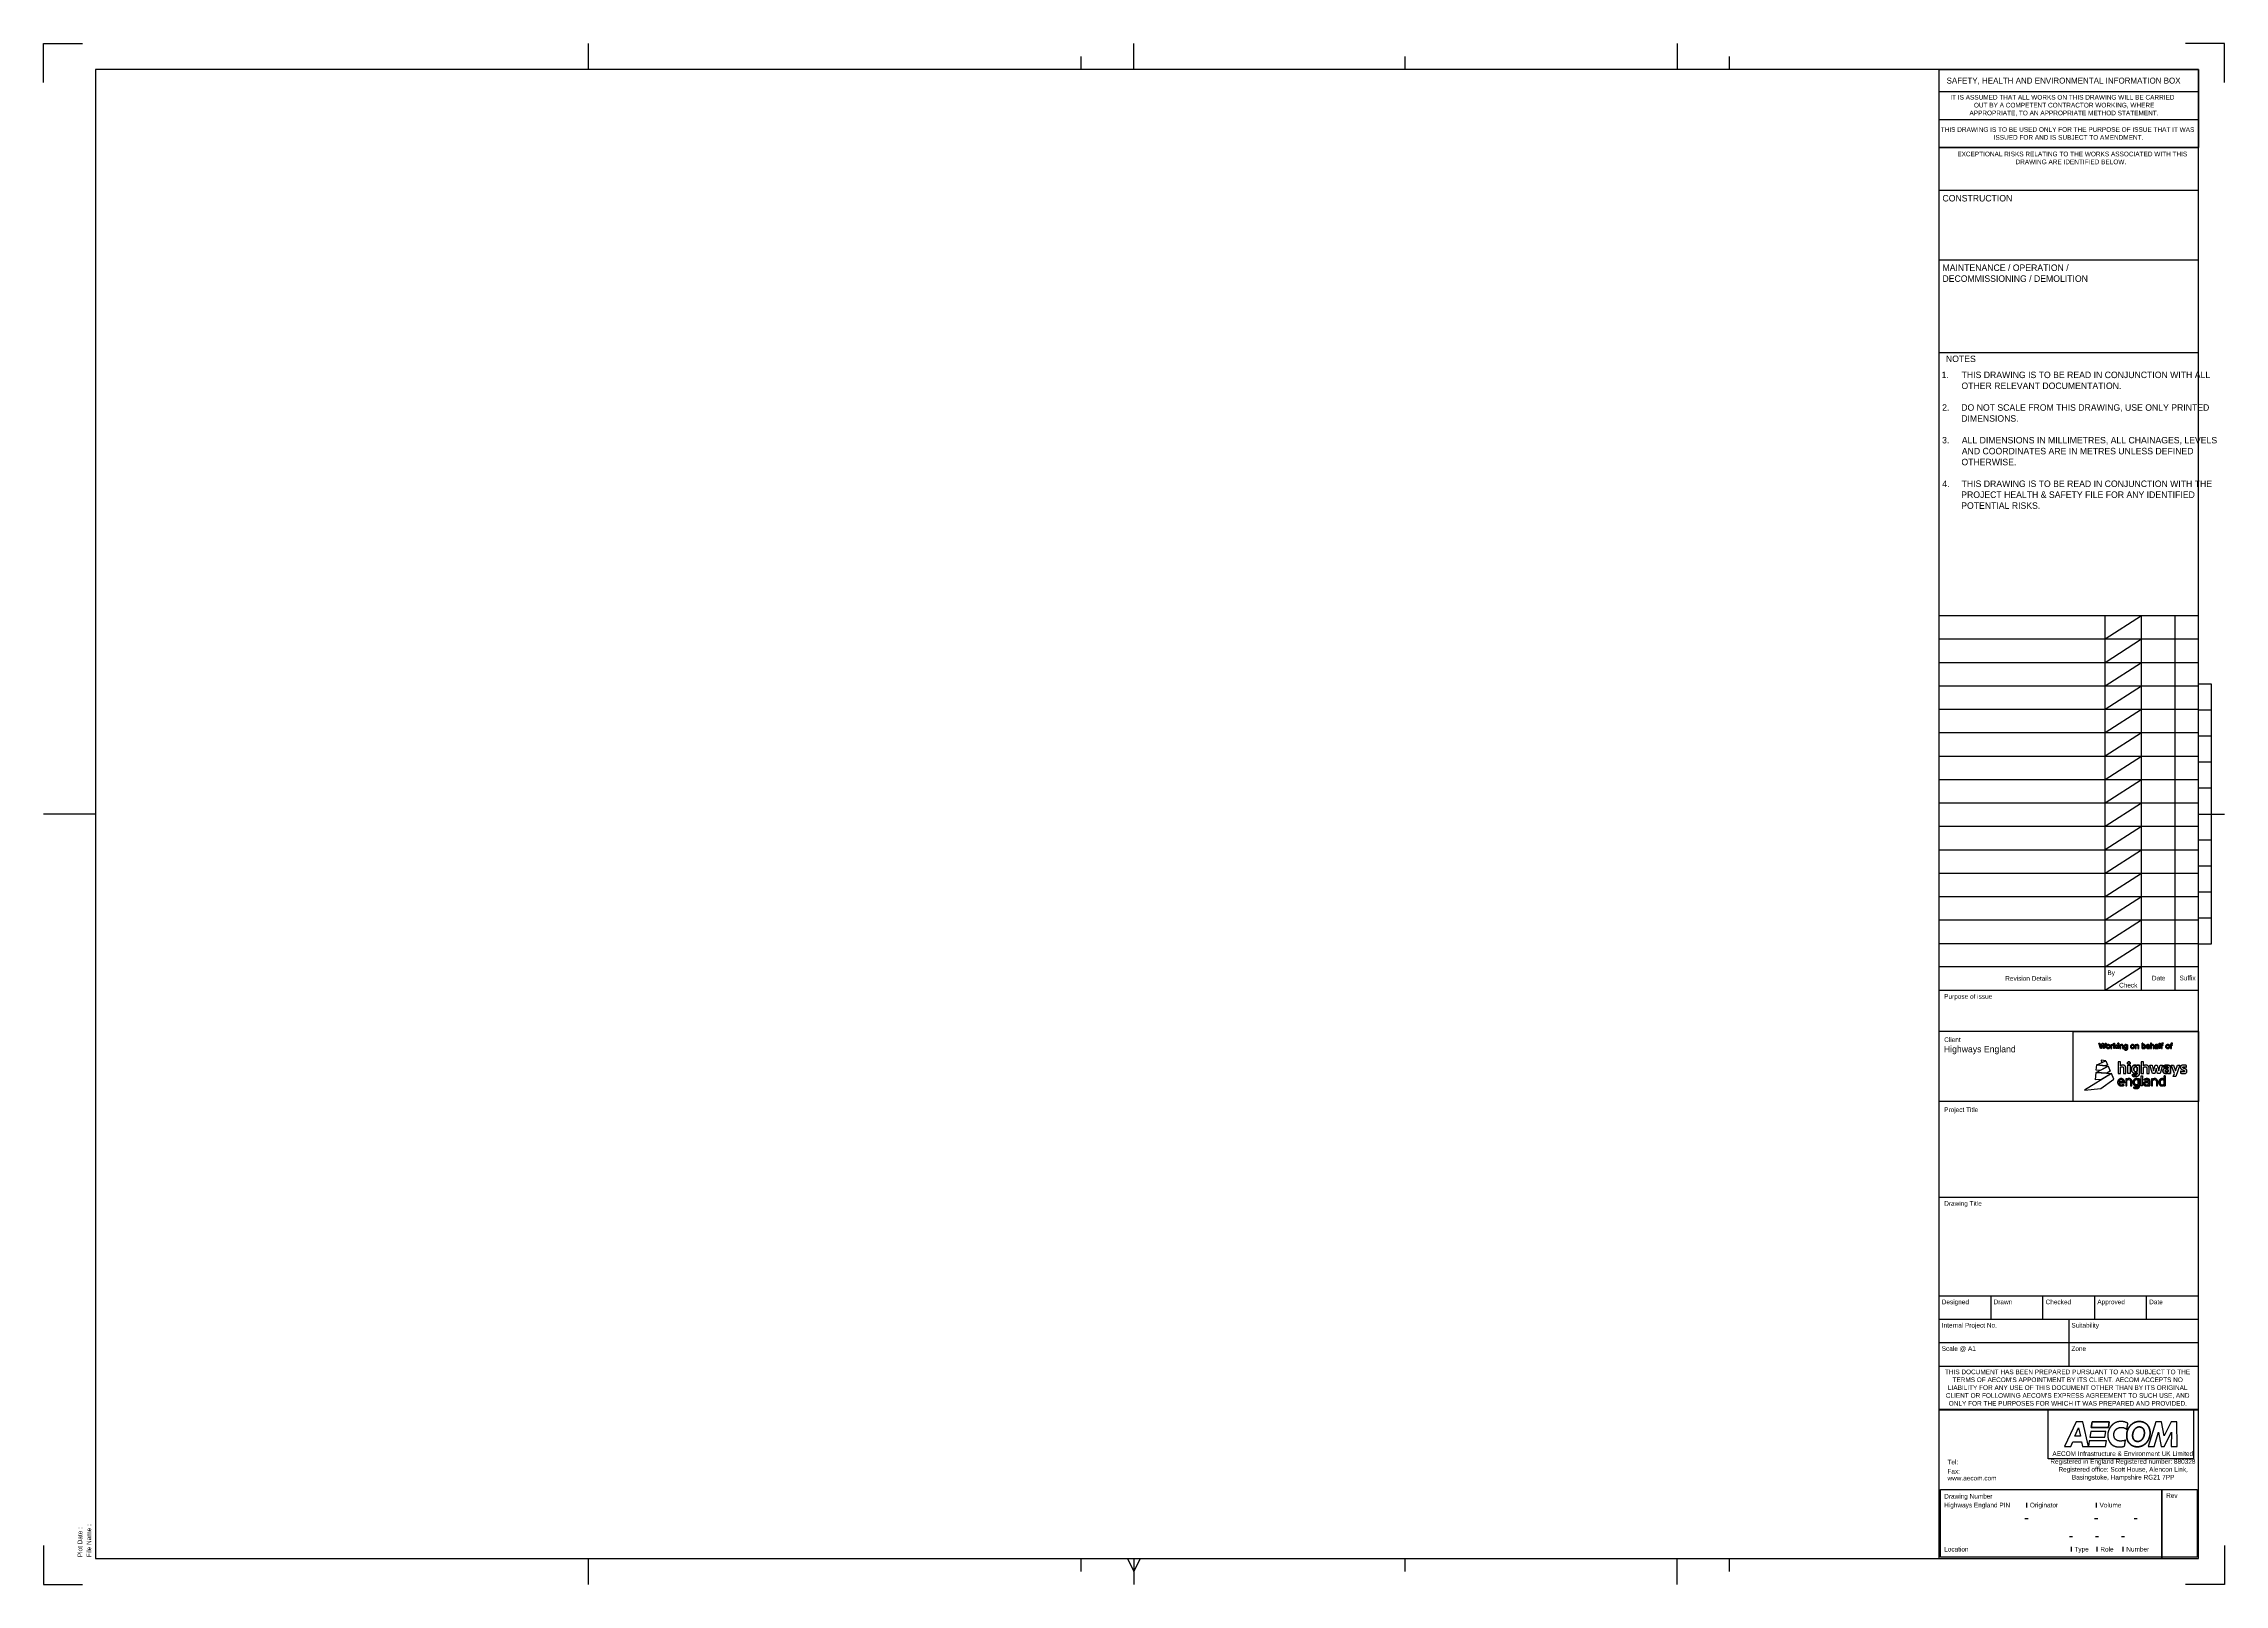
# Model space of a CAD drawing. Extents: x 0 to 841, y 0 to 594.
import ezdxf

# ---------------------------------------------------------------- set-up
doc = ezdxf.new("R2010")
doc.units = 0
for name, color, linetype in [('Z-Zz_10_20-Z-P_CadFrame', 7, 'Continuous'), ('Z-Zz_10_20-Z-P_CadFrameAttributeTitles', 7, 'Continuous'), ('Z-Zz_10_20-Z-P_CadFrameDisclaimer', 7, 'Continuous'), ('Z-Zz_10_20-Z-P_CadFrameRevisionExample', 7, 'Continuous'), ('Z-Zz_10_20-Z-P_SheBox', 7, 'Continuous'), ('Z-Zz_10_20-Z-P_Tags', 7, 'Continuous'), ('Z-Zz_10_20_45-Z-P_CadLogoAecom', 7, 'Continuous'), ('Z-Zz_10_20_45-Z-P_CadLogoHE', 7, 'Continuous'), ('Z-Zz_10_70-Z-P__Rev01Frame', 7, 'Continuous'), ('Z-Zz_10_70-Z-P__Rev02Frame', 7, 'Continuous'), ('Z-Zz_10_70-Z-P__Rev03Frame', 7, 'Continuous'), ('Z-Zz_10_70-Z-P__Rev04Frame', 7, 'Continuous'), ('Z-Zz_10_70-Z-P__Rev05Frame', 7, 'Continuous'), ('Z-Zz_10_70-Z-P__Rev06Frame', 7, 'Continuous'), ('Z-Zz_10_70-Z-P__Rev07Frame', 7, 'Continuous'), ('Z-Zz_10_70-Z-P__Rev08Frame', 7, 'Continuous'), ('Z-Zz_10_70-Z-P__Rev09Frame', 7, 'Continuous'), ('Z-Zz_10_70-Z-P__Rev10Frame', 7, 'Continuous'), ('Z-Zz_10_70-Z-P__Rev11Frame', 7, 'Continuous'), ('Z-Zz_10_70-Z-P__Rev12Frame', 7, 'Continuous'), ('Z-Zz_10_70-Z-P__Rev13Frame', 7, 'Continuous'), ('Z-Zz_10_70-Z-P__Rev14Frame', 7, 'Continuous'), ('Z-Zz_10_70-Z-P__Rev15Frame', 7, 'Continuous'), ('Z-Zz_20_10_40-Z-T_KeyNotes', 7, 'Continuous')]:
    doc.layers.add(name, color=color, linetype=linetype)

# ---------------------------------------------------------------- blocks, each defined once
blk = doc.blocks.new('AECOM_TitleBlock_Legal')
at = {"layer": 'Z-Zz_10_20-Z-P_CadFrameDisclaimer'}
for s, p in [('THIS DOCUMENT HAS BEEN PREPARED PURSUANT TO AND SUBJECT TO THE ', (-47.77, 5.16)), ('LIABILITY FOR ANY USE OF THIS DOCUMENT OTHER THAN BY ITS ORIGINAL ', (-46.61, -0.9)), ("TERMS OF AECOM'S APPOINTMENT BY ITS CLIENT. AECOM ACCEPTS NO ", (-44.87, 2.13)), ("CLIENT OR FOLLOWING AECOM'S EXPRESS AGREEMENT TO SUCH USE, AND ", (-47.42, -3.93)), ('ONLY FOR THE PURPOSES FOR WHICH IT WAS PREPARED AND PROVIDED.', (-46.3, -6.96))]:
    blk.add_text(s, height=1.8, dxfattribs=at).set_placement(p)
blk = doc.blocks.new('AECOM_LogoColour')
at = {"layer": 'Z-Zz_10_20_45-Z-P_CadLogoAecom'}
for p, q in [((0.569, 0.75), (0.333, 0.25)), ((0.546, 0.458), (0.619, 0.631)), ((0.657, 0.458), (0.546, 0.458)), ((0.704, 0.75), (0.569, 0.75)), ((0.619, 0.631), (0.62, 0.631)), ((0.62, 0.631), (0.657, 0.458)), ((0.819, 0.25), (0.704, 0.75)), ((0.894, 0.75), (0.877, 0.634)), ((0.877, 0.634), (1.228, 0.634)), ((1.246, 0.75), (0.894, 0.75)), ((1.216, 0.499), (1.215, 0.496)), ((1.215, 0.496), (1.215, 0.493)), ((1.215, 0.493), (1.215, 0.49)), ((1.215, 0.49), (1.215, 0.487)), ((1.215, 0.487), (1.215, 0.484)), ((1.215, 0.484), (1.215, 0.481)), ((1.215, 0.481), (1.215, 0.478)), ((1.215, 0.478), (1.215, 0.475)), ((1.215, 0.475), (1.215, 0.472)), ((1.215, 0.472), (1.215, 0.469)), ((1.215, 0.469), (1.215, 0.466)), ((1.215, 0.466), (1.215, 0.463)), ((1.215, 0.463), (1.215, 0.46)), ((1.215, 0.46), (1.216, 0.457)), ((1.217, 0.512), (1.216, 0.509)), ((1.216, 0.509), (1.216, 0.506)), ((1.216, 0.506), (1.216, 0.502)), ((1.216, 0.502), (1.216, 0.499)), ((1.216, 0.457), (1.216, 0.455)), ((1.216, 0.455), (1.216, 0.452)), ((1.216, 0.452), (1.216, 0.449)), ((1.216, 0.449), (1.217, 0.446)), ((1.218, 0.521), (1.217, 0.518)), ((1.217, 0.518), (1.217, 0.515)), ((1.217, 0.515), (1.217, 0.512)), ((1.217, 0.446), (1.217, 0.443)), ((1.219, 0.527), (1.218, 0.524)), ((1.218, 0.524), (1.218, 0.521)), ((1.22, 0.533), (1.219, 0.53)), ((1.219, 0.53), (1.219, 0.527)), ((1.221, 0.539), (1.22, 0.536)), ((1.22, 0.536), (1.22, 0.533)), ((1.222, 0.542), (1.221, 0.539)), ((1.223, 0.547), (1.222, 0.545)), ((1.222, 0.545), (1.222, 0.542)), ((1.224, 0.55), (1.223, 0.547)), ((1.225, 0.556), (1.224, 0.553)), ((1.224, 0.553), (1.224, 0.55)), ((1.226, 0.559), (1.225, 0.556)), ((1.227, 0.562), (1.226, 0.559)), ((1.228, 0.565), (1.227, 0.562)), ((1.228, 0.634), (1.246, 0.75)), ((1.229, 0.568), (1.228, 0.565)), ((1.23, 0.573), (1.229, 0.57)), ((1.229, 0.57), (1.229, 0.568)), ((1.231, 0.576), (1.23, 0.573)), ((1.232, 0.579), (1.231, 0.576)), ((1.233, 0.582), (1.232, 0.579)), ((1.234, 0.584), (1.233, 0.582)), ((1.236, 0.587), (1.234, 0.584)), ((1.237, 0.59), (1.236, 0.587)), ((1.238, 0.592), (1.237, 0.59)), ((1.239, 0.595), (1.238, 0.592)), ((1.24, 0.598), (1.239, 0.595)), ((1.241, 0.601), (1.24, 0.598)), ((1.243, 0.603), (1.241, 0.601)), ((1.244, 0.606), (1.243, 0.603)), ((1.245, 0.608), (1.244, 0.606)), ((1.246, 0.611), (1.245, 0.608)), ((1.248, 0.614), (1.246, 0.611)), ((1.249, 0.616), (1.248, 0.614)), ((1.25, 0.619), (1.249, 0.616)), ((1.252, 0.621), (1.25, 0.619)), ((1.253, 0.624), (1.252, 0.621)), ((1.255, 0.626), (1.253, 0.624)), ((1.256, 0.629), (1.255, 0.626)), ((1.258, 0.631), (1.256, 0.629)), ((1.259, 0.634), (1.258, 0.631)), ((1.261, 0.636), (1.259, 0.634)), ((1.262, 0.638), (1.261, 0.636)), ((1.264, 0.641), (1.262, 0.638)), ((1.266, 0.643), (1.264, 0.641)), ((1.267, 0.646), (1.266, 0.643)), ((1.269, 0.648), (1.267, 0.646)), ((1.271, 0.65), (1.269, 0.648)), ((1.272, 0.653), (1.271, 0.65)), ((1.274, 0.655), (1.272, 0.653)), ((1.276, 0.657), (1.274, 0.655)), ((1.278, 0.659), (1.276, 0.657)), ((1.279, 0.662), (1.278, 0.659)), ((1.281, 0.664), (1.279, 0.662)), ((1.283, 0.666), (1.281, 0.664)), ((1.285, 0.668), (1.283, 0.666)), ((1.287, 0.67), (1.285, 0.668)), ((1.289, 0.672), (1.287, 0.67)), ((1.291, 0.674), (1.289, 0.672)), ((1.293, 0.677), (1.291, 0.674)), ((1.295, 0.679), (1.293, 0.677)), ((1.297, 0.681), (1.295, 0.679)), ((1.299, 0.683), (1.297, 0.681)), ((1.301, 0.685), (1.299, 0.683)), ((1.303, 0.687), (1.301, 0.685)), ((1.305, 0.689), (1.303, 0.687)), ((1.307, 0.69), (1.305, 0.689)), ((1.309, 0.692), (1.307, 0.69)), ((1.311, 0.694), (1.309, 0.692)), ((1.313, 0.696), (1.311, 0.694)), ((1.315, 0.698), (1.313, 0.696)), ((1.318, 0.7), (1.315, 0.698)), ((1.32, 0.702), (1.318, 0.7)), ((1.322, 0.703), (1.32, 0.702)), ((1.324, 0.705), (1.322, 0.703)), ((1.326, 0.707), (1.324, 0.705)), ((1.329, 0.708), (1.326, 0.707)), ((1.331, 0.71), (1.329, 0.708)), ((1.333, 0.712), (1.331, 0.71)), ((1.336, 0.713), (1.333, 0.712)), ((1.338, 0.715), (1.336, 0.713)), ((1.34, 0.717), (1.338, 0.715)), ((1.339, 0.505), (1.34, 0.507)), ((1.339, 0.503), (1.339, 0.505)), ((1.339, 0.502), (1.339, 0.503)), ((1.339, 0.5), (1.339, 0.502)), ((1.339, 0.498), (1.339, 0.5)), ((1.339, 0.496), (1.339, 0.498)), ((1.339, 0.495), (1.339, 0.496)), ((1.339, 0.493), (1.339, 0.495)), ((1.339, 0.491), (1.339, 0.493)), ((1.339, 0.49), (1.339, 0.491)), ((1.339, 0.488), (1.339, 0.49)), ((1.339, 0.486), (1.339, 0.488)), ((1.339, 0.485), (1.339, 0.486)), ((1.339, 0.483), (1.339, 0.485)), ((1.339, 0.482), (1.339, 0.483)), ((1.339, 0.48), (1.339, 0.482)), ((1.339, 0.478), (1.339, 0.48)), ((1.339, 0.477), (1.339, 0.478)), ((1.339, 0.475), (1.339, 0.477)), ((1.339, 0.474), (1.339, 0.475)), ((1.339, 0.472), (1.339, 0.474)), ((1.34, 0.471), (1.339, 0.472)), ((1.343, 0.718), (1.34, 0.717)), ((1.34, 0.514), (1.341, 0.515)), ((1.34, 0.512), (1.34, 0.514)), ((1.34, 0.51), (1.34, 0.512)), ((1.34, 0.509), (1.34, 0.51)), ((1.34, 0.507), (1.34, 0.509)), ((1.34, 0.469), (1.34, 0.471)), ((1.34, 0.468), (1.34, 0.469)), ((1.34, 0.466), (1.34, 0.468)), ((1.34, 0.465), (1.34, 0.466)), ((1.341, 0.463), (1.34, 0.465)), ((1.341, 0.519), (1.342, 0.52)), ((1.341, 0.517), (1.341, 0.519)), ((1.341, 0.515), (1.341, 0.517)), ((1.341, 0.462), (1.341, 0.463)), ((1.341, 0.46), (1.341, 0.462)), ((1.341, 0.459), (1.341, 0.46)), ((1.342, 0.457), (1.341, 0.459)), ((1.342, 0.523), (1.343, 0.525)), ((1.342, 0.522), (1.342, 0.523)), ((1.342, 0.52), (1.342, 0.522)), ((1.342, 0.456), (1.342, 0.457)), ((1.342, 0.454), (1.342, 0.456)), ((1.343, 0.453), (1.342, 0.454)), ((1.345, 0.72), (1.343, 0.718)), ((1.343, 0.528), (1.344, 0.53)), ((1.343, 0.527), (1.343, 0.528)), ((1.343, 0.525), (1.343, 0.527)), ((1.343, 0.451), (1.343, 0.453)), ((1.343, 0.45), (1.343, 0.451)), ((1.344, 0.448), (1.343, 0.45)), ((1.344, 0.531), (1.345, 0.533)), ((1.344, 0.53), (1.344, 0.531)), ((1.344, 0.447), (1.344, 0.448)), ((1.345, 0.446), (1.344, 0.447)), ((1.347, 0.721), (1.345, 0.72)), ((1.345, 0.536), (1.346, 0.538)), ((1.345, 0.535), (1.345, 0.536)), ((1.345, 0.533), (1.345, 0.535)), ((1.345, 0.444), (1.345, 0.446)), ((1.346, 0.539), (1.347, 0.541)), ((1.346, 0.538), (1.346, 0.539)), ((1.35, 0.723), (1.347, 0.721)), ((1.347, 0.542), (1.348, 0.544)), ((1.347, 0.541), (1.347, 0.542)), ((1.348, 0.544), (1.349, 0.545)), ((1.349, 0.547), (1.35, 0.548)), ((1.349, 0.545), (1.349, 0.547)), ((1.352, 0.724), (1.35, 0.723)), ((1.35, 0.55), (1.351, 0.551)), ((1.35, 0.548), (1.35, 0.55)), ((1.351, 0.551), (1.352, 0.553)), ((1.355, 0.725), (1.352, 0.724)), ((1.352, 0.554), (1.353, 0.556)), ((1.352, 0.553), (1.352, 0.554)), ((1.353, 0.556), (1.354, 0.557)), ((1.354, 0.559), (1.355, 0.56)), ((1.354, 0.557), (1.354, 0.559)), ((1.357, 0.727), (1.355, 0.725)), ((1.355, 0.56), (1.356, 0.561)), ((1.356, 0.563), (1.357, 0.564)), ((1.356, 0.561), (1.356, 0.563)), ((1.36, 0.728), (1.357, 0.727)), ((1.357, 0.564), (1.358, 0.566)), ((1.358, 0.566), (1.359, 0.567)), ((1.359, 0.567), (1.36, 0.568)), ((1.362, 0.73), (1.36, 0.728)), ((1.36, 0.57), (1.361, 0.571)), ((1.36, 0.568), (1.36, 0.57)), ((1.361, 0.571), (1.362, 0.572)), ((1.365, 0.731), (1.362, 0.73)), ((1.362, 0.572), (1.363, 0.574)), ((1.363, 0.574), (1.364, 0.575)), ((1.364, 0.575), (1.365, 0.576)), ((1.367, 0.732), (1.365, 0.731)), ((1.365, 0.576), (1.366, 0.577)), ((1.366, 0.579), (1.367, 0.58)), ((1.366, 0.577), (1.366, 0.579)), ((1.37, 0.733), (1.367, 0.732)), ((1.367, 0.58), (1.368, 0.581)), ((1.368, 0.581), (1.369, 0.582)), ((1.369, 0.582), (1.37, 0.584)), ((1.372, 0.735), (1.37, 0.733)), ((1.37, 0.584), (1.371, 0.585)), ((1.371, 0.585), (1.372, 0.586)), ((1.375, 0.736), (1.372, 0.735)), ((1.372, 0.586), (1.373, 0.587)), ((1.373, 0.587), (1.374, 0.588)), ((1.374, 0.588), (1.375, 0.59)), ((1.377, 0.737), (1.375, 0.736)), ((1.375, 0.59), (1.376, 0.591)), ((1.376, 0.591), (1.377, 0.592)), ((1.38, 0.738), (1.377, 0.737)), ((1.377, 0.592), (1.378, 0.593)), ((1.378, 0.593), (1.379, 0.594)), ((1.379, 0.594), (1.38, 0.595)), ((1.383, 0.739), (1.38, 0.738)), ((1.38, 0.595), (1.381, 0.596)), ((1.381, 0.596), (1.383, 0.597)), ((1.385, 0.74), (1.383, 0.739)), ((1.383, 0.597), (1.384, 0.599)), ((1.384, 0.599), (1.385, 0.6)), ((1.388, 0.741), (1.385, 0.74)), ((1.385, 0.6), (1.386, 0.601)), ((1.386, 0.601), (1.387, 0.602)), ((1.387, 0.602), (1.388, 0.603)), ((1.391, 0.743), (1.388, 0.741)), ((1.388, 0.603), (1.389, 0.604)), ((1.389, 0.604), (1.391, 0.605)), ((1.393, 0.744), (1.391, 0.743)), ((1.391, 0.605), (1.392, 0.606)), ((1.392, 0.606), (1.393, 0.607)), ((1.396, 0.745), (1.393, 0.744)), ((1.393, 0.607), (1.394, 0.608)), ((1.394, 0.608), (1.396, 0.609)), ((1.399, 0.745), (1.396, 0.745)), ((1.396, 0.609), (1.397, 0.61)), ((1.397, 0.61), (1.398, 0.611)), ((1.398, 0.611), (1.399, 0.611)), ((1.401, 0.746), (1.399, 0.745)), ((1.399, 0.611), (1.401, 0.612)), ((1.404, 0.747), (1.401, 0.746)), ((1.401, 0.612), (1.402, 0.613)), ((1.402, 0.613), (1.403, 0.614)), ((1.403, 0.614), (1.405, 0.615)), ((1.407, 0.748), (1.404, 0.747)), ((1.405, 0.615), (1.406, 0.616)), ((1.406, 0.616), (1.407, 0.617)), ((1.409, 0.749), (1.407, 0.748)), ((1.407, 0.617), (1.409, 0.617)), ((1.412, 0.75), (1.409, 0.749)), ((1.409, 0.617), (1.41, 0.618)), ((1.41, 0.618), (1.411, 0.619)), ((1.411, 0.619), (1.413, 0.62)), ((1.415, 0.751), (1.412, 0.75)), ((1.413, 0.62), (1.414, 0.621)), ((1.414, 0.621), (1.415, 0.621)), ((1.418, 0.751), (1.415, 0.751)), ((1.415, 0.621), (1.417, 0.622)), ((1.417, 0.622), (1.418, 0.623)), ((1.42, 0.752), (1.418, 0.751)), ((1.418, 0.623), (1.42, 0.624)), ((1.423, 0.753), (1.42, 0.752)), ((1.42, 0.624), (1.421, 0.624)), ((1.421, 0.624), (1.423, 0.625)), ((1.426, 0.753), (1.423, 0.753)), ((1.423, 0.625), (1.424, 0.626)), ((1.424, 0.626), (1.425, 0.626)), ((1.425, 0.626), (1.427, 0.627)), ((1.429, 0.754), (1.426, 0.753)), ((1.427, 0.627), (1.428, 0.627)), ((1.428, 0.627), (1.43, 0.628)), ((1.432, 0.755), (1.429, 0.754)), ((1.43, 0.628), (1.431, 0.629)), ((1.431, 0.629), (1.433, 0.629)), ((1.435, 0.755), (1.432, 0.755)), ((1.433, 0.629), (1.434, 0.63)), ((1.434, 0.63), (1.436, 0.63)), ((1.437, 0.756), (1.435, 0.755)), ((1.436, 0.63), (1.438, 0.631)), ((1.44, 0.756), (1.437, 0.756)), ((1.438, 0.631), (1.439, 0.631)), ((1.439, 0.631), (1.441, 0.632)), ((1.443, 0.757), (1.44, 0.756)), ((1.441, 0.632), (1.442, 0.632)), ((1.442, 0.632), (1.444, 0.633)), ((1.446, 0.757), (1.443, 0.757)), ((1.444, 0.633), (1.445, 0.633)), ((1.445, 0.633), (1.447, 0.634)), ((1.449, 0.757), (1.446, 0.757)), ((1.447, 0.634), (1.449, 0.634)), ((1.452, 0.758), (1.449, 0.757)), ((1.449, 0.634), (1.45, 0.635)), ((1.45, 0.635), (1.452, 0.635)), ((1.455, 0.758), (1.452, 0.758)), ((1.452, 0.635), (1.453, 0.635)), ((1.453, 0.635), (1.455, 0.636)), ((1.458, 0.758), (1.455, 0.758)), ((1.455, 0.636), (1.457, 0.636)), ((1.457, 0.636), (1.458, 0.637)), ((1.46, 0.759), (1.458, 0.758)), ((1.458, 0.637), (1.46, 0.637)), ((1.463, 0.759), (1.46, 0.759)), ((1.46, 0.637), (1.462, 0.637)), ((1.462, 0.637), (1.463, 0.637)), ((1.466, 0.759), (1.463, 0.759)), ((1.463, 0.637), (1.465, 0.638)), ((1.465, 0.638), (1.467, 0.638)), ((1.469, 0.759), (1.466, 0.759)), ((1.467, 0.638), (1.468, 0.638)), ((1.468, 0.638), (1.47, 0.638)), ((1.472, 0.759), (1.469, 0.759)), ((1.47, 0.638), (1.472, 0.639)), ((1.475, 0.76), (1.472, 0.759)), ((1.472, 0.639), (1.474, 0.639)), ((1.474, 0.639), (1.475, 0.639)), ((1.478, 0.76), (1.475, 0.76)), ((1.475, 0.639), (1.477, 0.639)), ((1.477, 0.639), (1.479, 0.639)), ((1.481, 0.76), (1.478, 0.76)), ((1.479, 0.639), (1.481, 0.639)), ((1.483, 0.76), (1.481, 0.76)), ((1.481, 0.639), (1.482, 0.64)), ((1.482, 0.64), (1.484, 0.64)), ((1.484, 0.76), (1.483, 0.76)), ((1.485, 0.76), (1.484, 0.76)), ((1.484, 0.64), (1.486, 0.64)), ((1.487, 0.76), (1.485, 0.76)), ((1.486, 0.64), (1.488, 0.64)), ((1.488, 0.76), (1.487, 0.76)), ((1.489, 0.76), (1.488, 0.76)), ((1.488, 0.64), (1.489, 0.64)), ((1.49, 0.76), (1.489, 0.76)), ((1.489, 0.64), (1.491, 0.64)), ((1.491, 0.76), (1.49, 0.76)), ((1.492, 0.76), (1.491, 0.76)), ((1.491, 0.64), (1.493, 0.64)), ((1.493, 0.76), (1.492, 0.76)), ((1.494, 0.76), (1.493, 0.76)), ((1.493, 0.64), (1.494, 0.64)), ((1.495, 0.759), (1.494, 0.76)), ((1.494, 0.64), (1.494, 0.64)), ((1.494, 0.64), (1.495, 0.64)), ((1.496, 0.759), (1.495, 0.759)), ((1.495, 0.64), (1.496, 0.64)), ((1.497, 0.759), (1.496, 0.759)), ((1.496, 0.64), (1.497, 0.64)), ((1.498, 0.759), (1.497, 0.759)), ((1.497, 0.64), (1.498, 0.64)), ((1.499, 0.759), (1.498, 0.759)), ((1.498, 0.64), (1.499, 0.64)), ((1.5, 0.759), (1.499, 0.759)), ((1.499, 0.64), (1.499, 0.64)), ((1.499, 0.64), (1.5, 0.64)), ((1.501, 0.759), (1.5, 0.759)), ((1.5, 0.64), (1.501, 0.64)), ((1.502, 0.759), (1.501, 0.759)), ((1.501, 0.64), (1.502, 0.64)), ((1.503, 0.759), (1.502, 0.759)), ((1.502, 0.64), (1.503, 0.639)), ((1.504, 0.759), (1.503, 0.759)), ((1.503, 0.639), (1.504, 0.639)), ((1.505, 0.759), (1.504, 0.759)), ((1.504, 0.639), (1.504, 0.639)), ((1.504, 0.639), (1.505, 0.639)), ((1.506, 0.759), (1.505, 0.759)), ((1.505, 0.639), (1.506, 0.639)), ((1.507, 0.759), (1.506, 0.759)), ((1.506, 0.639), (1.507, 0.639)), ((1.508, 0.759), (1.507, 0.759)), ((1.507, 0.639), (1.508, 0.639)), ((1.509, 0.759), (1.508, 0.759)), ((1.508, 0.639), (1.509, 0.639)), ((1.51, 0.758), (1.509, 0.759)), ((1.509, 0.639), (1.509, 0.639)), ((1.509, 0.639), (1.51, 0.639)), ((1.511, 0.758), (1.51, 0.758)), ((1.51, 0.639), (1.511, 0.639)), ((1.512, 0.758), (1.511, 0.758)), ((1.511, 0.639), (1.512, 0.639)), ((1.513, 0.758), (1.512, 0.758)), ((1.512, 0.639), (1.513, 0.639)), ((1.514, 0.758), (1.513, 0.758)), ((1.513, 0.639), (1.514, 0.639)), ((1.515, 0.758), (1.514, 0.758)), ((1.514, 0.639), (1.514, 0.638)), ((1.514, 0.638), (1.515, 0.638)), ((1.516, 0.758), (1.515, 0.758)), ((1.515, 0.638), (1.516, 0.638)), ((1.517, 0.758), (1.516, 0.758)), ((1.516, 0.638), (1.517, 0.638)), ((1.518, 0.758), (1.517, 0.758)), ((1.517, 0.638), (1.518, 0.638)), ((1.519, 0.757), (1.518, 0.758)), ((1.518, 0.638), (1.518, 0.638)), ((1.518, 0.638), (1.519, 0.638)), ((1.52, 0.757), (1.519, 0.757)), ((1.519, 0.638), (1.52, 0.638)), ((1.521, 0.757), (1.52, 0.757)), ((1.52, 0.638), (1.521, 0.638)), ((1.522, 0.757), (1.521, 0.757)), ((1.521, 0.638), (1.522, 0.637)), ((1.523, 0.757), (1.522, 0.757)), ((1.522, 0.637), (1.522, 0.637)), ((1.522, 0.637), (1.523, 0.637)), ((1.524, 0.757), (1.523, 0.757)), ((1.523, 0.637), (1.524, 0.637)), ((1.525, 0.757), (1.524, 0.757)), ((1.524, 0.637), (1.525, 0.637)), ((1.526, 0.757), (1.525, 0.757)), ((1.525, 0.637), (1.526, 0.637)), ((1.527, 0.756), (1.526, 0.757)), ((1.526, 0.637), (1.526, 0.636)), ((1.526, 0.636), (1.527, 0.636)), ((1.528, 0.756), (1.527, 0.756)), ((1.527, 0.636), (1.528, 0.636)), ((1.529, 0.756), (1.528, 0.756)), ((1.528, 0.636), (1.529, 0.636)), ((1.53, 0.756), (1.529, 0.756)), ((1.529, 0.636), (1.53, 0.636)), ((1.531, 0.756), (1.53, 0.756)), ((1.53, 0.636), (1.53, 0.636)), ((1.53, 0.636), (1.531, 0.635)), ((1.532, 0.756), (1.531, 0.756)), ((1.531, 0.635), (1.532, 0.635)), ((1.533, 0.755), (1.532, 0.756)), ((1.532, 0.635), (1.533, 0.635)), ((1.534, 0.755), (1.533, 0.755)), ((1.533, 0.635), (1.534, 0.635)), ((1.535, 0.755), (1.534, 0.755)), ((1.534, 0.635), (1.534, 0.635)), ((1.534, 0.635), (1.535, 0.634)), ((1.536, 0.755), (1.535, 0.755)), ((1.535, 0.634), (1.536, 0.634)), ((1.537, 0.755), (1.536, 0.755)), ((1.536, 0.634), (1.537, 0.634)), ((1.538, 0.754), (1.537, 0.755)), ((1.537, 0.634), (1.537, 0.634)), ((1.537, 0.634), (1.538, 0.634)), ((1.539, 0.754), (1.538, 0.754)), ((1.538, 0.634), (1.539, 0.633)), ((1.54, 0.754), (1.539, 0.754)), ((1.539, 0.633), (1.54, 0.633)), ((1.541, 0.754), (1.54, 0.754)), ((1.54, 0.633), (1.541, 0.633)), ((1.542, 0.754), (1.541, 0.754)), ((1.541, 0.633), (1.541, 0.633)), ((1.541, 0.633), (1.542, 0.632)), ((1.543, 0.753), (1.542, 0.754)), ((1.542, 0.632), (1.543, 0.632)), ((1.544, 0.753), (1.543, 0.753)), ((1.543, 0.632), (1.544, 0.632)), ((1.545, 0.753), (1.544, 0.753)), ((1.544, 0.632), (1.544, 0.632)), ((1.544, 0.632), (1.545, 0.631)), ((1.546, 0.753), (1.545, 0.753)), ((1.545, 0.631), (1.546, 0.631)), ((1.547, 0.752), (1.546, 0.753)), ((1.546, 0.631), (1.547, 0.631)), ((1.548, 0.752), (1.547, 0.752)), ((1.547, 0.631), (1.547, 0.631)), ((1.547, 0.631), (1.548, 0.63)), ((1.549, 0.752), (1.548, 0.752)), ((1.548, 0.63), (1.549, 0.63)), ((1.55, 0.752), (1.549, 0.752)), ((1.549, 0.63), (1.55, 0.63)), ((1.551, 0.751), (1.55, 0.752)), ((1.55, 0.63), (1.55, 0.63)), ((1.55, 0.63), (1.551, 0.629)), ((1.552, 0.751), (1.551, 0.751)), ((1.551, 0.629), (1.552, 0.629)), ((1.553, 0.751), (1.552, 0.751)), ((1.552, 0.629), (1.553, 0.629)), ((1.554, 0.751), (1.553, 0.751)), ((1.553, 0.629), (1.553, 0.628)), ((1.553, 0.628), (1.554, 0.628)), ((1.554, 0.75), (1.554, 0.751)), ((1.555, 0.75), (1.554, 0.75)), ((1.554, 0.628), (1.555, 0.628)), ((1.556, 0.75), (1.555, 0.75)), ((1.555, 0.628), (1.556, 0.628)), ((1.557, 0.75), (1.556, 0.75)), ((1.556, 0.628), (1.556, 0.627)), ((1.556, 0.627), (1.557, 0.627)), ((1.558, 0.749), (1.557, 0.75)), ((1.557, 0.627), (1.558, 0.627)), ((1.559, 0.749), (1.558, 0.749)), ((1.558, 0.627), (1.559, 0.626)), ((1.56, 0.749), (1.559, 0.749)), ((1.559, 0.626), (1.559, 0.626)), ((1.559, 0.626), (1.56, 0.626)), ((1.561, 0.748), (1.56, 0.749)), ((1.56, 0.626), (1.561, 0.625)), ((1.562, 0.748), (1.561, 0.748)), ((1.561, 0.625), (1.562, 0.625)), ((1.563, 0.748), (1.562, 0.748)), ((1.562, 0.625), (1.562, 0.625)), ((1.562, 0.625), (1.563, 0.624)), ((1.564, 0.747), (1.563, 0.748)), ((1.563, 0.624), (1.564, 0.624)), ((1.565, 0.747), (1.564, 0.747)), ((1.564, 0.624), (1.565, 0.624)), ((1.566, 0.747), (1.565, 0.747)), ((1.565, 0.624), (1.565, 0.623)), ((1.565, 0.623), (1.566, 0.623)), ((1.567, 0.746), (1.566, 0.747)), ((1.566, 0.623), (1.567, 0.622)), ((1.568, 0.746), (1.567, 0.746)), ((1.567, 0.622), (1.568, 0.622)), ((1.569, 0.746), (1.568, 0.746)), ((1.568, 0.622), (1.568, 0.622)), ((1.568, 0.622), (1.569, 0.621)), ((1.57, 0.745), (1.569, 0.746)), ((1.569, 0.621), (1.57, 0.621)), ((1.571, 0.745), (1.57, 0.745)), ((1.57, 0.621), (1.57, 0.621)), ((1.57, 0.621), (1.571, 0.62)), ((1.572, 0.745), (1.571, 0.745)), ((1.571, 0.62), (1.572, 0.62)), ((1.573, 0.744), (1.572, 0.745)), ((1.572, 0.62), (1.573, 0.619)), ((1.574, 0.744), (1.573, 0.744)), ((1.573, 0.619), (1.573, 0.619)), ((1.573, 0.619), (1.574, 0.619)), ((1.575, 0.744), (1.574, 0.744)), ((1.574, 0.619), (1.575, 0.618)), ((1.576, 0.743), (1.575, 0.744)), ((1.575, 0.618), (1.575, 0.618)), ((1.575, 0.618), (1.576, 0.617)), ((1.577, 0.743), (1.576, 0.743)), ((1.576, 0.743), (1.576, 0.743)), ((1.576, 0.617), (1.577, 0.617)), ((1.578, 0.742), (1.577, 0.743)), ((1.577, 0.617), (1.578, 0.616)), ((1.579, 0.742), (1.578, 0.742)), ((1.578, 0.616), (1.578, 0.616)), ((1.578, 0.616), (1.579, 0.616)), ((1.58, 0.741), (1.579, 0.742)), ((1.579, 0.616), (1.58, 0.615)), ((1.581, 0.741), (1.58, 0.741)), ((1.58, 0.615), (1.58, 0.615)), ((1.58, 0.615), (1.581, 0.614)), ((1.582, 0.741), (1.581, 0.741)), ((1.581, 0.614), (1.582, 0.614)), ((1.583, 0.74), (1.582, 0.741)), ((1.582, 0.614), (1.583, 0.613)), ((1.584, 0.74), (1.583, 0.74)), ((1.583, 0.613), (1.583, 0.613)), ((1.583, 0.613), (1.584, 0.612)), ((1.585, 0.739), (1.584, 0.74)), ((1.584, 0.612), (1.585, 0.612)), ((1.586, 0.739), (1.585, 0.739)), ((1.585, 0.612), (1.585, 0.612)), ((1.585, 0.612), (1.586, 0.611)), ((1.587, 0.739), (1.586, 0.739)), ((1.586, 0.611), (1.587, 0.611)), ((1.588, 0.738), (1.587, 0.739)), ((1.587, 0.611), (1.587, 0.61)), ((1.587, 0.61), (1.588, 0.61)), ((1.589, 0.738), (1.588, 0.738)), ((1.588, 0.61), (1.589, 0.609)), ((1.59, 0.737), (1.589, 0.738)), ((1.589, 0.609), (1.59, 0.609)), ((1.591, 0.737), (1.59, 0.737)), ((1.59, 0.609), (1.59, 0.608)), ((1.59, 0.608), (1.591, 0.608)), ((1.592, 0.737), (1.591, 0.737)), ((1.591, 0.608), (1.592, 0.607)), ((1.593, 0.736), (1.592, 0.737)), ((1.592, 0.607), (1.592, 0.607)), ((1.592, 0.607), (1.593, 0.606)), ((1.594, 0.736), (1.593, 0.736)), ((1.593, 0.606), (1.594, 0.606)), ((1.595, 0.735), (1.594, 0.736)), ((1.594, 0.606), (1.594, 0.605)), ((1.594, 0.605), (1.595, 0.605)), ((1.596, 0.735), (1.595, 0.735)), ((1.595, 0.605), (1.596, 0.604)), ((1.597, 0.734), (1.596, 0.735)), ((1.596, 0.604), (1.596, 0.604)), ((1.596, 0.604), (1.597, 0.603)), ((1.598, 0.734), (1.597, 0.734)), ((1.597, 0.603), (1.598, 0.602)), ((1.599, 0.733), (1.598, 0.734)), ((1.598, 0.602), (1.598, 0.602)), ((1.598, 0.602), (1.599, 0.601)), ((1.6, 0.733), (1.599, 0.733)), ((1.599, 0.601), (1.6, 0.601)), ((1.601, 0.732), (1.6, 0.733)), ((1.6, 0.601), (1.6, 0.6)), ((1.6, 0.6), (1.601, 0.6)), ((1.601, 0.495), (1.6, 0.492)), ((1.6, 0.492), (1.6, 0.489)), ((1.6, 0.489), (1.6, 0.485)), ((1.6, 0.485), (1.6, 0.482)), ((1.6, 0.482), (1.6, 0.479)), ((1.6, 0.479), (1.6, 0.476)), ((1.6, 0.476), (1.6, 0.473)), ((1.6, 0.473), (1.6, 0.47)), ((1.6, 0.47), (1.6, 0.467)), ((1.6, 0.467), (1.6, 0.464)), ((1.6, 0.464), (1.6, 0.461)), ((1.6, 0.461), (1.6, 0.458)), ((1.6, 0.458), (1.6, 0.455)), ((1.6, 0.455), (1.601, 0.452)), ((1.602, 0.732), (1.601, 0.732)), ((1.601, 0.6), (1.602, 0.599)), ((1.602, 0.507), (1.601, 0.504)), ((1.601, 0.504), (1.601, 0.501)), ((1.601, 0.501), (1.601, 0.498)), ((1.601, 0.498), (1.601, 0.495)), ((1.601, 0.452), (1.601, 0.449)), ((1.601, 0.449), (1.601, 0.446)), ((1.601, 0.446), (1.601, 0.443)), ((1.603, 0.731), (1.602, 0.732)), ((1.602, 0.6), (1.603, 0.601)), ((1.602, 0.599), (1.602, 0.6)), ((1.602, 0.6), (1.602, 0.6)), ((1.602, 0.6), (1.602, 0.6)), ((1.602, 0.599), (1.602, 0.599)), ((1.602, 0.599), (1.602, 0.599)), ((1.603, 0.517), (1.602, 0.514)), ((1.602, 0.514), (1.602, 0.511)), ((1.602, 0.511), (1.602, 0.507)), ((1.604, 0.731), (1.603, 0.731)), ((1.603, 0.604), (1.603, 0.605)), ((1.603, 0.605), (1.604, 0.605)), ((1.603, 0.603), (1.603, 0.604)), ((1.603, 0.604), (1.603, 0.604)), ((1.603, 0.602), (1.603, 0.603)), ((1.603, 0.603), (1.603, 0.603)), ((1.603, 0.601), (1.603, 0.602)), ((1.603, 0.602), (1.603, 0.602)), ((1.603, 0.601), (1.603, 0.601)), ((1.603, 0.601), (1.603, 0.601)), ((1.604, 0.524), (1.603, 0.52)), ((1.603, 0.52), (1.603, 0.517)), ((1.605, 0.73), (1.604, 0.731)), ((1.604, 0.61), (1.605, 0.611)), ((1.604, 0.609), (1.604, 0.61)), ((1.604, 0.608), (1.604, 0.609)), ((1.604, 0.609), (1.604, 0.609)), ((1.604, 0.607), (1.604, 0.608)), ((1.604, 0.606), (1.604, 0.607)), ((1.604, 0.605), (1.604, 0.606)), ((1.604, 0.606), (1.604, 0.606)), ((1.605, 0.53), (1.604, 0.527)), ((1.604, 0.527), (1.604, 0.524)), ((1.606, 0.73), (1.605, 0.73)), ((1.605, 0.615), (1.606, 0.616)), ((1.605, 0.614), (1.605, 0.615)), ((1.605, 0.613), (1.605, 0.614)), ((1.605, 0.612), (1.605, 0.613)), ((1.605, 0.611), (1.605, 0.612)), ((1.605, 0.612), (1.605, 0.612)), ((1.606, 0.536), (1.605, 0.533)), ((1.605, 0.533), (1.605, 0.53)), ((1.607, 0.729), (1.606, 0.73)), ((1.606, 0.62), (1.607, 0.621)), ((1.606, 0.619), (1.606, 0.62)), ((1.606, 0.618), (1.606, 0.619)), ((1.606, 0.617), (1.606, 0.618)), ((1.606, 0.616), (1.606, 0.617)), ((1.607, 0.54), (1.606, 0.536)), ((1.608, 0.729), (1.607, 0.729)), ((1.607, 0.625), (1.608, 0.626)), ((1.607, 0.624), (1.607, 0.625)), ((1.607, 0.623), (1.607, 0.624)), ((1.607, 0.621), (1.607, 0.623)), ((1.607, 0.621), (1.607, 0.621)), ((1.608, 0.546), (1.607, 0.543)), ((1.607, 0.543), (1.607, 0.54)), ((1.609, 0.728), (1.608, 0.729)), ((1.608, 0.63), (1.609, 0.631)), ((1.608, 0.629), (1.608, 0.63)), ((1.608, 0.628), (1.608, 0.629)), ((1.608, 0.627), (1.608, 0.628)), ((1.608, 0.626), (1.608, 0.627)), ((1.609, 0.549), (1.608, 0.546)), ((1.61, 0.728), (1.609, 0.728)), ((1.609, 0.634), (1.61, 0.636)), ((1.609, 0.633), (1.609, 0.634)), ((1.609, 0.632), (1.609, 0.633)), ((1.609, 0.631), (1.609, 0.632)), ((1.61, 0.552), (1.609, 0.549)), ((1.611, 0.727), (1.61, 0.728)), ((1.61, 0.639), (1.611, 0.64)), ((1.61, 0.638), (1.61, 0.639)), ((1.61, 0.637), (1.61, 0.638)), ((1.61, 0.636), (1.61, 0.637)), ((1.611, 0.558), (1.61, 0.555)), ((1.61, 0.555), (1.61, 0.552)), ((1.612, 0.727), (1.611, 0.727)), ((1.611, 0.644), (1.612, 0.645)), ((1.611, 0.643), (1.611, 0.644)), ((1.611, 0.641), (1.611, 0.643)), ((1.611, 0.64), (1.611, 0.641)), ((1.612, 0.561), (1.611, 0.558)), ((1.613, 0.726), (1.612, 0.727)), ((1.612, 0.65), (1.613, 0.651)), ((1.612, 0.649), (1.612, 0.65)), ((1.612, 0.647), (1.612, 0.649)), ((1.612, 0.646), (1.612, 0.647)), ((1.612, 0.645), (1.612, 0.646)), ((1.613, 0.564), (1.612, 0.561)), ((1.614, 0.726), (1.613, 0.726)), ((1.613, 0.655), (1.614, 0.656)), ((1.613, 0.654), (1.613, 0.655)), ((1.613, 0.652), (1.613, 0.654)), ((1.613, 0.651), (1.613, 0.652)), ((1.614, 0.567), (1.613, 0.564)), ((1.615, 0.725), (1.614, 0.726)), ((1.614, 0.66), (1.615, 0.661)), ((1.614, 0.659), (1.614, 0.66)), ((1.614, 0.657), (1.614, 0.659)), ((1.614, 0.656), (1.614, 0.657)), ((1.615, 0.57), (1.614, 0.567)), ((1.616, 0.725), (1.615, 0.725)), ((1.615, 0.665), (1.616, 0.666)), ((1.615, 0.664), (1.615, 0.665)), ((1.615, 0.662), (1.615, 0.664)), ((1.615, 0.661), (1.615, 0.662)), ((1.616, 0.573), (1.615, 0.57)), ((1.617, 0.724), (1.616, 0.725)), ((1.616, 0.67), (1.617, 0.671)), ((1.616, 0.668), (1.616, 0.67)), ((1.616, 0.667), (1.616, 0.668)), ((1.616, 0.666), (1.616, 0.667)), ((1.617, 0.576), (1.616, 0.573)), ((1.618, 0.723), (1.617, 0.724)), ((1.617, 0.675), (1.618, 0.676)), ((1.617, 0.673), (1.617, 0.675)), ((1.617, 0.672), (1.617, 0.673)), ((1.617, 0.671), (1.617, 0.672)), ((1.618, 0.579), (1.617, 0.576)), ((1.619, 0.723), (1.618, 0.723)), ((1.618, 0.679), (1.619, 0.68)), ((1.618, 0.678), (1.618, 0.679)), ((1.618, 0.677), (1.618, 0.678)), ((1.618, 0.676), (1.618, 0.677)), ((1.619, 0.582), (1.618, 0.579)), ((1.62, 0.722), (1.619, 0.723)), ((1.619, 0.684), (1.62, 0.685)), ((1.619, 0.683), (1.619, 0.684)), ((1.619, 0.682), (1.619, 0.683)), ((1.619, 0.68), (1.619, 0.682)), ((1.62, 0.585), (1.619, 0.582)), ((1.621, 0.722), (1.62, 0.722)), ((1.62, 0.689), (1.621, 0.69)), ((1.62, 0.688), (1.62, 0.689)), ((1.62, 0.687), (1.62, 0.688)), ((1.62, 0.686), (1.62, 0.687)), ((1.62, 0.685), (1.62, 0.686)), ((1.621, 0.588), (1.62, 0.585)), ((1.622, 0.721), (1.621, 0.722)), ((1.621, 0.695), (1.622, 0.696)), ((1.621, 0.694), (1.621, 0.695)), ((1.621, 0.693), (1.621, 0.694)), ((1.621, 0.692), (1.621, 0.693)), ((1.621, 0.69), (1.621, 0.692)), ((1.622, 0.591), (1.621, 0.588)), ((1.623, 0.721), (1.622, 0.721)), ((1.622, 0.699), (1.622, 0.7)), ((1.622, 0.7), (1.623, 0.7)), ((1.622, 0.698), (1.622, 0.699)), ((1.622, 0.697), (1.622, 0.698)), ((1.622, 0.696), (1.622, 0.697)), ((1.624, 0.594), (1.622, 0.591)), ((1.624, 0.72), (1.623, 0.721)), ((1.623, 0.704), (1.624, 0.705)), ((1.623, 0.703), (1.623, 0.704)), ((1.623, 0.702), (1.623, 0.703)), ((1.623, 0.701), (1.623, 0.702)), ((1.623, 0.7), (1.623, 0.701)), ((1.625, 0.719), (1.624, 0.72)), ((1.624, 0.709), (1.625, 0.71)), ((1.624, 0.708), (1.624, 0.709)), ((1.624, 0.709), (1.624, 0.709)), ((1.624, 0.707), (1.624, 0.708)), ((1.624, 0.706), (1.624, 0.707)), ((1.624, 0.705), (1.624, 0.706)), ((1.624, 0.706), (1.624, 0.706)), ((1.625, 0.596), (1.624, 0.594)), ((1.626, 0.719), (1.625, 0.719)), ((1.625, 0.714), (1.626, 0.715)), ((1.625, 0.713), (1.625, 0.714)), ((1.625, 0.714), (1.625, 0.714)), ((1.625, 0.712), (1.625, 0.713)), ((1.625, 0.713), (1.625, 0.713)), ((1.625, 0.711), (1.625, 0.712)), ((1.625, 0.71), (1.625, 0.711)), ((1.625, 0.711), (1.625, 0.711)), ((1.626, 0.599), (1.625, 0.596)), ((1.626, 0.717), (1.626, 0.718)), ((1.626, 0.718), (1.626, 0.718)), ((1.626, 0.718), (1.626, 0.718)), ((1.626, 0.718), (1.626, 0.718)), ((1.626, 0.716), (1.626, 0.717)), ((1.626, 0.717), (1.626, 0.717)), ((1.626, 0.717), (1.626, 0.717)), ((1.626, 0.715), (1.626, 0.716)), ((1.626, 0.716), (1.626, 0.716)), ((1.626, 0.716), (1.626, 0.716)), ((1.626, 0.715), (1.626, 0.715)), ((1.627, 0.602), (1.626, 0.599)), ((1.629, 0.605), (1.627, 0.602)), ((1.63, 0.608), (1.629, 0.605)), ((1.631, 0.61), (1.63, 0.608)), ((1.633, 0.613), (1.631, 0.61)), ((1.634, 0.616), (1.633, 0.613)), ((1.636, 0.619), (1.634, 0.616)), ((1.637, 0.621), (1.636, 0.619)), ((1.639, 0.624), (1.637, 0.621)), ((1.64, 0.627), (1.639, 0.624)), ((1.642, 0.629), (1.64, 0.627)), ((1.643, 0.632), (1.642, 0.629)), ((1.645, 0.634), (1.643, 0.632)), ((1.646, 0.637), (1.645, 0.634)), ((1.648, 0.639), (1.646, 0.637)), ((1.65, 0.642), (1.648, 0.639)), ((1.651, 0.645), (1.65, 0.642)), ((1.653, 0.647), (1.651, 0.645)), ((1.655, 0.649), (1.653, 0.647)), ((1.656, 0.652), (1.655, 0.649)), ((1.658, 0.654), (1.656, 0.652)), ((1.66, 0.657), (1.658, 0.654)), ((1.662, 0.659), (1.66, 0.657)), ((1.664, 0.661), (1.662, 0.659)), ((1.666, 0.664), (1.664, 0.661)), ((1.667, 0.666), (1.666, 0.664)), ((1.669, 0.668), (1.667, 0.666)), ((1.671, 0.671), (1.669, 0.668)), ((1.673, 0.673), (1.671, 0.671)), ((1.675, 0.675), (1.673, 0.673)), ((1.677, 0.677), (1.675, 0.675)), ((1.679, 0.679), (1.677, 0.677)), ((1.681, 0.681), (1.679, 0.679)), ((1.683, 0.684), (1.681, 0.681)), ((1.685, 0.686), (1.683, 0.684)), ((1.688, 0.688), (1.685, 0.686)), ((1.69, 0.69), (1.688, 0.688)), ((1.692, 0.692), (1.69, 0.69)), ((1.694, 0.694), (1.692, 0.692)), ((1.696, 0.696), (1.694, 0.694)), ((1.698, 0.698), (1.696, 0.696)), ((1.701, 0.699), (1.698, 0.698)), ((1.703, 0.701), (1.701, 0.699)), ((1.705, 0.703), (1.703, 0.701)), ((1.707, 0.705), (1.705, 0.703)), ((1.71, 0.707), (1.707, 0.705)), ((1.712, 0.709), (1.71, 0.707)), ((1.714, 0.71), (1.712, 0.709)), ((1.716, 0.712), (1.714, 0.71)), ((1.719, 0.714), (1.716, 0.712)), ((1.721, 0.715), (1.719, 0.714)), ((1.724, 0.717), (1.721, 0.715)), ((1.721, 0.479), (1.722, 0.481)), ((1.721, 0.477), (1.721, 0.479)), ((1.721, 0.476), (1.721, 0.477)), ((1.721, 0.474), (1.721, 0.476)), ((1.721, 0.472), (1.721, 0.474)), ((1.721, 0.471), (1.721, 0.472)), ((1.721, 0.469), (1.721, 0.471)), ((1.721, 0.467), (1.721, 0.469)), ((1.721, 0.466), (1.721, 0.467)), ((1.721, 0.464), (1.721, 0.466)), ((1.722, 0.462), (1.721, 0.464)), ((1.722, 0.491), (1.723, 0.493)), ((1.722, 0.489), (1.722, 0.491)), ((1.722, 0.488), (1.722, 0.489)), ((1.722, 0.486), (1.722, 0.488)), ((1.722, 0.484), (1.722, 0.486)), ((1.722, 0.482), (1.722, 0.484)), ((1.722, 0.481), (1.722, 0.482)), ((1.722, 0.461), (1.722, 0.462)), ((1.722, 0.459), (1.722, 0.461)), ((1.722, 0.458), (1.722, 0.459)), ((1.722, 0.456), (1.722, 0.458)), ((1.722, 0.454), (1.722, 0.456)), ((1.722, 0.453), (1.722, 0.454)), ((1.722, 0.451), (1.722, 0.453)), ((1.723, 0.45), (1.722, 0.451)), ((1.723, 0.5), (1.724, 0.502)), ((1.723, 0.498), (1.723, 0.5)), ((1.723, 0.496), (1.723, 0.498)), ((1.723, 0.495), (1.723, 0.496)), ((1.723, 0.493), (1.723, 0.495)), ((1.723, 0.448), (1.723, 0.45)), ((1.723, 0.447), (1.723, 0.448)), ((1.723, 0.445), (1.723, 0.447)), ((1.724, 0.444), (1.723, 0.445)), ((1.726, 0.719), (1.724, 0.717)), ((1.724, 0.505), (1.725, 0.507)), ((1.724, 0.504), (1.724, 0.505)), ((1.724, 0.502), (1.724, 0.504)), ((1.725, 0.511), (1.726, 0.513)), ((1.725, 0.509), (1.725, 0.511)), ((1.725, 0.507), (1.725, 0.509)), ((1.728, 0.72), (1.726, 0.719)), ((1.726, 0.516), (1.727, 0.518)), ((1.726, 0.514), (1.726, 0.516)), ((1.726, 0.513), (1.726, 0.514)), ((1.727, 0.52), (1.728, 0.522)), ((1.727, 0.518), (1.727, 0.52)), ((1.731, 0.722), (1.728, 0.72)), ((1.728, 0.524), (1.729, 0.526)), ((1.728, 0.522), (1.728, 0.524)), ((1.729, 0.528), (1.73, 0.53)), ((1.729, 0.526), (1.729, 0.528)), ((1.73, 0.532), (1.731, 0.533)), ((1.73, 0.53), (1.73, 0.532)), ((1.733, 0.723), (1.731, 0.722)), ((1.731, 0.535), (1.732, 0.537)), ((1.731, 0.533), (1.731, 0.535)), ((1.732, 0.539), (1.733, 0.541)), ((1.732, 0.537), (1.732, 0.539)), ((1.736, 0.725), (1.733, 0.723)), ((1.733, 0.543), (1.734, 0.544)), ((1.733, 0.541), (1.733, 0.543)), ((1.734, 0.544), (1.735, 0.546)), ((1.735, 0.548), (1.736, 0.55)), ((1.735, 0.546), (1.735, 0.548)), ((1.738, 0.726), (1.736, 0.725)), ((1.736, 0.55), (1.737, 0.551)), ((1.737, 0.553), (1.738, 0.555)), ((1.737, 0.551), (1.737, 0.553)), ((1.741, 0.728), (1.738, 0.726)), ((1.738, 0.555), (1.739, 0.556)), ((1.739, 0.558), (1.74, 0.56)), ((1.739, 0.556), (1.739, 0.558)), ((1.74, 0.56), (1.741, 0.561)), ((1.743, 0.729), (1.741, 0.728)), ((1.741, 0.561), (1.742, 0.563)), ((1.742, 0.565), (1.743, 0.566)), ((1.742, 0.563), (1.742, 0.565)), ((1.746, 0.731), (1.743, 0.729)), ((1.743, 0.566), (1.744, 0.568)), ((1.744, 0.568), (1.745, 0.57)), ((1.745, 0.571), (1.746, 0.573)), ((1.745, 0.57), (1.745, 0.571)), ((1.748, 0.732), (1.746, 0.731)), ((1.746, 0.573), (1.747, 0.574)), ((1.747, 0.574), (1.748, 0.576)), ((1.751, 0.733), (1.748, 0.732)), ((1.748, 0.576), (1.749, 0.577)), ((1.749, 0.577), (1.75, 0.579)), ((1.75, 0.579), (1.751, 0.58)), ((1.753, 0.734), (1.751, 0.733)), ((1.751, 0.582), (1.752, 0.583)), ((1.751, 0.58), (1.751, 0.582)), ((1.752, 0.583), (1.753, 0.585)), ((1.756, 0.736), (1.753, 0.734)), ((1.753, 0.585), (1.754, 0.586)), ((1.754, 0.586), (1.755, 0.588)), ((1.755, 0.588), (1.756, 0.589)), ((1.759, 0.737), (1.756, 0.736)), ((1.756, 0.589), (1.757, 0.59)), ((1.757, 0.59), (1.758, 0.592)), ((1.758, 0.592), (1.759, 0.593)), ((1.761, 0.738), (1.759, 0.737)), ((1.759, 0.593), (1.76, 0.594)), ((1.76, 0.594), (1.761, 0.596)), ((1.764, 0.739), (1.761, 0.738)), ((1.761, 0.596), (1.762, 0.597)), ((1.762, 0.597), (1.763, 0.598)), ((1.763, 0.598), (1.764, 0.6)), ((1.767, 0.74), (1.764, 0.739)), ((1.764, 0.6), (1.765, 0.601)), ((1.765, 0.601), (1.766, 0.602)), ((1.766, 0.602), (1.767, 0.604)), ((1.769, 0.742), (1.767, 0.74)), ((1.767, 0.604), (1.768, 0.605)), ((1.768, 0.605), (1.769, 0.606)), ((1.772, 0.743), (1.769, 0.742)), ((1.769, 0.606), (1.77, 0.607)), ((1.77, 0.607), (1.771, 0.608)), ((1.771, 0.608), (1.772, 0.61)), ((1.775, 0.744), (1.772, 0.743)), ((1.772, 0.61), (1.774, 0.611)), ((1.774, 0.611), (1.775, 0.612)), ((1.777, 0.745), (1.775, 0.744)), ((1.775, 0.612), (1.776, 0.613)), ((1.776, 0.613), (1.777, 0.614)), ((1.78, 0.746), (1.777, 0.745)), ((1.777, 0.614), (1.778, 0.615)), ((1.778, 0.615), (1.779, 0.616)), ((1.779, 0.616), (1.78, 0.617)), ((1.783, 0.747), (1.78, 0.746)), ((1.78, 0.617), (1.782, 0.618)), ((1.782, 0.618), (1.783, 0.619)), ((1.785, 0.747), (1.783, 0.747)), ((1.783, 0.619), (1.784, 0.62)), ((1.784, 0.62), (1.785, 0.621)), ((1.788, 0.748), (1.785, 0.747)), ((1.785, 0.621), (1.786, 0.622)), ((1.786, 0.622), (1.787, 0.623)), ((1.787, 0.623), (1.789, 0.624)), ((1.791, 0.749), (1.788, 0.748)), ((1.789, 0.624), (1.79, 0.625)), ((1.79, 0.625), (1.791, 0.626)), ((1.794, 0.75), (1.791, 0.749)), ((1.791, 0.626), (1.792, 0.627)), ((1.792, 0.627), (1.794, 0.628)), ((1.796, 0.751), (1.794, 0.75)), ((1.794, 0.628), (1.795, 0.629)), ((1.795, 0.629), (1.796, 0.629)), ((1.799, 0.752), (1.796, 0.751)), ((1.796, 0.629), (1.797, 0.63)), ((1.797, 0.63), (1.799, 0.631)), ((1.802, 0.752), (1.799, 0.752)), ((1.799, 0.631), (1.8, 0.632)), ((1.8, 0.632), (1.801, 0.633)), ((1.801, 0.633), (1.803, 0.633)), ((1.805, 0.753), (1.802, 0.752)), ((1.803, 0.633), (1.804, 0.634)), ((1.804, 0.634), (1.805, 0.635)), ((1.808, 0.754), (1.805, 0.753)), ((1.805, 0.635), (1.806, 0.636)), ((1.806, 0.636), (1.808, 0.636)), ((1.81, 0.754), (1.808, 0.754)), ((1.808, 0.636), (1.809, 0.637)), ((1.809, 0.637), (1.81, 0.638)), ((1.813, 0.755), (1.81, 0.754)), ((1.81, 0.638), (1.812, 0.638)), ((1.812, 0.638), (1.813, 0.639)), ((1.816, 0.755), (1.813, 0.755)), ((1.813, 0.639), (1.814, 0.639)), ((1.814, 0.639), (1.816, 0.64)), ((1.819, 0.756), (1.816, 0.755)), ((1.816, 0.64), (1.817, 0.641)), ((1.817, 0.641), (1.819, 0.641)), ((1.822, 0.756), (1.819, 0.756)), ((1.819, 0.641), (1.82, 0.642)), ((1.82, 0.642), (1.821, 0.642)), ((1.821, 0.642), (1.823, 0.643)), ((1.825, 0.757), (1.822, 0.756)), ((1.823, 0.643), (1.824, 0.643)), ((1.824, 0.643), (1.825, 0.643)), ((1.827, 0.757), (1.825, 0.757)), ((1.825, 0.643), (1.827, 0.644)), ((1.83, 0.757), (1.827, 0.757)), ((1.827, 0.644), (1.828, 0.644)), ((1.828, 0.644), (1.83, 0.645)), ((1.833, 0.758), (1.83, 0.757)), ((1.83, 0.645), (1.831, 0.645)), ((1.831, 0.645), (1.833, 0.645)), ((1.836, 0.758), (1.833, 0.758)), ((1.833, 0.645), (1.834, 0.646)), ((1.834, 0.646), (1.835, 0.646)), ((1.835, 0.646), (1.837, 0.646)), ((1.839, 0.758), (1.836, 0.758)), ((1.837, 0.646), (1.838, 0.647)), ((1.838, 0.647), (1.84, 0.647)), ((1.842, 0.759), (1.839, 0.758)), ((1.84, 0.647), (1.841, 0.647)), ((1.841, 0.647), (1.843, 0.647)), ((1.845, 0.759), (1.842, 0.759)), ((1.843, 0.647), (1.844, 0.647)), ((1.844, 0.647), (1.846, 0.648)), ((1.848, 0.759), (1.845, 0.759)), ((1.846, 0.648), (1.847, 0.648)), ((1.847, 0.648), (1.849, 0.648)), ((1.851, 0.759), (1.848, 0.759)), ((1.849, 0.648), (1.85, 0.648)), ((1.85, 0.648), (1.851, 0.648)), ((1.854, 0.759), (1.851, 0.759)), ((1.851, 0.648), (1.853, 0.648)), ((1.853, 0.648), (1.854, 0.648)), ((1.857, 0.759), (1.854, 0.759)), ((1.854, 0.648), (1.856, 0.648)), ((1.856, 0.648), (1.857, 0.648)), ((1.86, 0.759), (1.857, 0.759)), ((1.857, 0.648), (1.859, 0.648)), ((1.859, 0.648), (1.86, 0.648)), ((1.863, 0.759), (1.86, 0.759)), ((1.86, 0.648), (1.862, 0.648)), ((1.862, 0.648), (1.863, 0.648)), ((1.866, 0.759), (1.863, 0.759)), ((1.863, 0.648), (1.865, 0.648)), ((1.865, 0.648), (1.866, 0.648)), ((1.868, 0.759), (1.866, 0.759)), ((1.866, 0.648), (1.868, 0.648)), ((1.871, 0.759), (1.868, 0.759)), ((1.868, 0.648), (1.869, 0.648)), ((1.869, 0.648), (1.871, 0.647)), ((1.874, 0.759), (1.871, 0.759)), ((1.871, 0.647), (1.873, 0.647)), ((1.873, 0.647), (1.874, 0.647)), ((1.877, 0.758), (1.874, 0.759)), ((1.874, 0.647), (1.876, 0.647)), ((1.876, 0.647), (1.877, 0.646)), ((1.88, 0.758), (1.877, 0.758)), ((1.877, 0.646), (1.879, 0.646)), ((1.879, 0.646), (1.88, 0.646)), ((1.883, 0.758), (1.88, 0.758)), ((1.88, 0.646), (1.882, 0.646)), ((1.882, 0.646), (1.883, 0.645)), ((1.886, 0.757), (1.883, 0.758)), ((1.883, 0.645), (1.884, 0.645)), ((1.884, 0.645), (1.886, 0.645)), ((1.889, 0.757), (1.886, 0.757)), ((1.886, 0.645), (1.887, 0.644)), ((1.887, 0.644), (1.888, 0.644)), ((1.888, 0.644), (1.89, 0.643)), ((1.892, 0.757), (1.889, 0.757)), ((1.89, 0.643), (1.891, 0.643)), ((1.891, 0.643), (1.892, 0.643)), ((1.894, 0.756), (1.892, 0.757)), ((1.892, 0.643), (1.894, 0.642)), ((1.897, 0.756), (1.894, 0.756)), ((1.894, 0.642), (1.895, 0.642)), ((1.895, 0.642), (1.896, 0.641)), ((1.896, 0.641), (1.897, 0.641)), ((1.9, 0.755), (1.897, 0.756)), ((1.897, 0.641), (1.899, 0.64)), ((1.899, 0.64), (1.9, 0.64)), ((1.903, 0.755), (1.9, 0.755)), ((1.9, 0.64), (1.901, 0.639)), ((1.901, 0.639), (1.902, 0.639)), ((1.902, 0.639), (1.904, 0.638)), ((1.906, 0.754), (1.903, 0.755)), ((1.904, 0.638), (1.905, 0.637)), ((1.905, 0.637), (1.906, 0.637)), ((1.908, 0.754), (1.906, 0.754)), ((1.906, 0.637), (1.907, 0.636)), ((1.907, 0.636), (1.908, 0.636)), ((1.911, 0.753), (1.908, 0.754)), ((1.908, 0.636), (1.909, 0.635)), ((1.909, 0.635), (1.911, 0.634)), ((1.914, 0.753), (1.911, 0.753)), ((1.911, 0.634), (1.912, 0.634)), ((1.912, 0.634), (1.913, 0.633)), ((1.913, 0.633), (1.914, 0.632)), ((1.916, 0.752), (1.914, 0.753)), ((1.914, 0.632), (1.915, 0.631)), ((1.915, 0.631), (1.916, 0.631)), ((1.919, 0.751), (1.916, 0.752)), ((1.916, 0.631), (1.917, 0.63)), ((1.917, 0.63), (1.918, 0.629)), ((1.918, 0.629), (1.919, 0.628)), ((1.922, 0.751), (1.919, 0.751)), ((1.919, 0.628), (1.92, 0.628)), ((1.92, 0.628), (1.921, 0.627)), ((1.921, 0.627), (1.922, 0.626)), ((1.924, 0.75), (1.922, 0.751)), ((1.922, 0.626), (1.923, 0.625)), ((1.923, 0.625), (1.924, 0.624)), ((1.927, 0.749), (1.924, 0.75)), ((1.924, 0.624), (1.925, 0.623)), ((1.925, 0.623), (1.926, 0.623)), ((1.926, 0.623), (1.927, 0.622)), ((1.929, 0.748), (1.927, 0.749)), ((1.927, 0.622), (1.928, 0.621)), ((1.928, 0.621), (1.929, 0.62)), ((1.932, 0.747), (1.929, 0.748)), ((1.929, 0.62), (1.93, 0.619)), ((1.93, 0.619), (1.931, 0.618)), ((1.931, 0.618), (1.932, 0.617)), ((1.935, 0.747), (1.932, 0.747)), ((1.932, 0.617), (1.933, 0.616)), ((1.933, 0.616), (1.934, 0.615)), ((1.934, 0.615), (1.934, 0.614)), ((1.934, 0.614), (1.935, 0.613)), ((1.937, 0.746), (1.935, 0.747)), ((1.935, 0.613), (1.936, 0.612)), ((1.936, 0.612), (1.937, 0.611)), ((1.94, 0.745), (1.937, 0.746)), ((1.937, 0.611), (1.938, 0.61)), ((1.938, 0.61), (1.939, 0.609)), ((1.939, 0.609), (1.939, 0.608)), ((1.939, 0.608), (1.94, 0.607)), ((1.942, 0.744), (1.94, 0.745)), ((1.94, 0.607), (1.941, 0.606)), ((1.941, 0.606), (1.942, 0.605)), ((1.945, 0.743), (1.942, 0.744)), ((1.942, 0.605), (1.942, 0.603)), ((1.942, 0.603), (1.943, 0.602)), ((1.943, 0.602), (1.944, 0.601)), ((1.944, 0.601), (1.944, 0.6)), ((1.944, 0.6), (1.945, 0.599)), ((1.947, 0.742), (1.945, 0.743)), ((1.945, 0.599), (1.946, 0.598)), ((1.946, 0.446), (1.945, 0.444)), ((1.946, 0.598), (1.946, 0.596)), ((1.946, 0.596), (1.947, 0.595)), ((1.947, 0.448), (1.946, 0.446)), ((1.95, 0.741), (1.947, 0.742)), ((1.947, 0.595), (1.948, 0.594)), ((1.948, 0.451), (1.947, 0.449)), ((1.947, 0.449), (1.947, 0.448)), ((1.948, 0.594), (1.948, 0.593)), ((1.948, 0.593), (1.949, 0.591)), ((1.949, 0.455), (1.948, 0.453)), ((1.948, 0.453), (1.948, 0.451)), ((1.949, 0.591), (1.95, 0.59)), ((1.95, 0.456), (1.949, 0.455)), ((1.952, 0.74), (1.95, 0.741)), ((1.95, 0.59), (1.95, 0.589)), ((1.95, 0.589), (1.951, 0.588)), ((1.951, 0.46), (1.95, 0.458)), ((1.95, 0.458), (1.95, 0.456)), ((1.951, 0.588), (1.951, 0.586)), ((1.951, 0.586), (1.952, 0.585)), ((1.952, 0.462), (1.951, 0.46)), ((1.954, 0.739), (1.952, 0.74)), ((1.952, 0.585), (1.952, 0.584)), ((1.952, 0.584), (1.953, 0.582)), ((1.953, 0.465), (1.952, 0.464)), ((1.952, 0.464), (1.952, 0.462)), ((1.953, 0.582), (1.953, 0.581)), ((1.953, 0.581), (1.954, 0.58)), ((1.954, 0.469), (1.953, 0.467)), ((1.953, 0.467), (1.953, 0.465)), ((1.957, 0.738), (1.954, 0.739)), ((1.954, 0.58), (1.954, 0.578)), ((1.954, 0.578), (1.955, 0.577)), ((1.955, 0.473), (1.954, 0.471)), ((1.954, 0.471), (1.954, 0.469)), ((1.955, 0.577), (1.955, 0.576)), ((1.955, 0.576), (1.956, 0.574)), ((1.956, 0.477), (1.955, 0.475)), ((1.955, 0.475), (1.955, 0.473)), ((1.956, 0.574), (1.956, 0.573)), ((1.956, 0.573), (1.956, 0.572)), ((1.956, 0.572), (1.957, 0.57)), ((1.957, 0.481), (1.956, 0.479)), ((1.956, 0.479), (1.956, 0.477)), ((1.959, 0.736), (1.957, 0.738)), ((1.957, 0.57), (1.957, 0.569)), ((1.957, 0.569), (1.958, 0.567)), ((1.958, 0.486), (1.957, 0.484)), ((1.957, 0.484), (1.957, 0.483)), ((1.957, 0.483), (1.957, 0.481)), ((1.958, 0.567), (1.958, 0.566)), ((1.958, 0.566), (1.958, 0.564)), ((1.958, 0.564), (1.959, 0.563)), ((1.959, 0.492), (1.958, 0.49)), ((1.958, 0.49), (1.958, 0.488)), ((1.958, 0.488), (1.958, 0.486)), ((1.961, 0.735), (1.959, 0.736)), ((1.959, 0.563), (1.959, 0.561)), ((1.959, 0.561), (1.959, 0.56)), ((1.959, 0.56), (1.959, 0.558)), ((1.959, 0.558), (1.96, 0.557)), ((1.96, 0.497), (1.959, 0.495)), ((1.959, 0.495), (1.959, 0.493)), ((1.959, 0.493), (1.959, 0.492)), ((1.96, 0.557), (1.96, 0.555)), ((1.96, 0.555), (1.96, 0.554)), ((1.96, 0.554), (1.96, 0.552)), ((1.96, 0.552), (1.961, 0.551)), ((1.961, 0.504), (1.96, 0.502)), ((1.96, 0.502), (1.96, 0.501)), ((1.96, 0.501), (1.96, 0.499)), ((1.96, 0.499), (1.96, 0.497)), ((1.964, 0.734), (1.961, 0.735)), ((1.961, 0.551), (1.961, 0.549)), ((1.961, 0.549), (1.961, 0.548)), ((1.961, 0.548), (1.961, 0.546)), ((1.961, 0.546), (1.961, 0.545)), ((1.961, 0.545), (1.961, 0.543)), ((1.961, 0.543), (1.962, 0.541)), ((1.962, 0.515), (1.961, 0.513)), ((1.961, 0.513), (1.961, 0.511)), ((1.961, 0.511), (1.961, 0.51)), ((1.961, 0.51), (1.961, 0.508)), ((1.961, 0.508), (1.961, 0.506)), ((1.961, 0.506), (1.961, 0.504)), ((1.962, 0.541), (1.962, 0.54)), ((1.962, 0.54), (1.962, 0.538)), ((1.962, 0.538), (1.962, 0.537)), ((1.962, 0.537), (1.962, 0.535)), ((1.962, 0.535), (1.962, 0.533)), ((1.962, 0.533), (1.962, 0.532)), ((1.962, 0.532), (1.962, 0.53)), ((1.962, 0.53), (1.962, 0.528)), ((1.962, 0.528), (1.962, 0.527)), ((1.962, 0.527), (1.962, 0.525)), ((1.962, 0.525), (1.962, 0.523)), ((1.962, 0.523), (1.962, 0.522)), ((1.962, 0.522), (1.962, 0.52)), ((1.962, 0.52), (1.962, 0.518)), ((1.962, 0.518), (1.962, 0.516)), ((1.962, 0.516), (1.962, 0.515)), ((1.966, 0.733), (1.964, 0.734)), ((1.968, 0.732), (1.966, 0.733)), ((1.971, 0.73), (1.968, 0.732)), ((1.973, 0.729), (1.971, 0.73)), ((1.975, 0.728), (1.973, 0.729)), ((1.977, 0.726), (1.975, 0.728)), ((1.979, 0.725), (1.977, 0.726)), ((1.982, 0.724), (1.979, 0.725)), ((1.984, 0.722), (1.982, 0.724)), ((1.986, 0.721), (1.984, 0.722)), ((1.988, 0.719), (1.986, 0.721)), ((1.99, 0.718), (1.988, 0.719)), ((1.992, 0.716), (1.99, 0.718)), ((1.994, 0.715), (1.992, 0.716)), ((1.996, 0.713), (1.994, 0.715)), ((1.998, 0.712), (1.996, 0.713)), ((2, 0.71), (1.998, 0.712)), ((2.002, 0.708), (2, 0.71)), ((2.004, 0.707), (2.002, 0.708)), ((2.006, 0.705), (2.004, 0.707)), ((2.008, 0.703), (2.006, 0.705)), ((2.009, 0.702), (2.008, 0.703)), ((2.011, 0.7), (2.009, 0.702)), ((2.013, 0.698), (2.011, 0.7)), ((2.015, 0.696), (2.013, 0.698)), ((2.017, 0.694), (2.015, 0.696)), ((2.018, 0.692), (2.017, 0.694)), ((2.02, 0.691), (2.018, 0.692)), ((2.022, 0.689), (2.02, 0.691)), ((2.023, 0.687), (2.022, 0.689)), ((2.025, 0.685), (2.023, 0.687)), ((2.027, 0.683), (2.025, 0.685)), ((2.028, 0.681), (2.027, 0.683)), ((2.03, 0.679), (2.028, 0.681)), ((2.032, 0.677), (2.03, 0.679)), ((2.033, 0.675), (2.032, 0.677)), ((2.035, 0.673), (2.033, 0.675)), ((2.036, 0.671), (2.035, 0.673)), ((2.037, 0.668), (2.036, 0.671)), ((2.039, 0.666), (2.037, 0.668)), ((2.194, 0.75), (2.039, 0.25)), ((2.04, 0.664), (2.039, 0.666)), ((2.042, 0.662), (2.04, 0.664)), ((2.043, 0.66), (2.042, 0.662)), ((2.044, 0.658), (2.043, 0.66)), ((2.046, 0.655), (2.044, 0.658)), ((2.047, 0.653), (2.046, 0.655)), ((2.048, 0.651), (2.047, 0.653)), ((2.05, 0.648), (2.048, 0.651)), ((2.051, 0.646), (2.05, 0.648)), ((2.052, 0.644), (2.051, 0.646)), ((2.053, 0.641), (2.052, 0.644)), ((2.054, 0.639), (2.053, 0.641)), ((2.055, 0.637), (2.054, 0.639)), ((2.056, 0.634), (2.055, 0.637)), ((2.058, 0.632), (2.056, 0.634)), ((2.059, 0.629), (2.058, 0.632)), ((2.06, 0.627), (2.059, 0.629)), ((2.061, 0.624), (2.06, 0.627)), ((2.061, 0.622), (2.061, 0.624)), ((2.062, 0.619), (2.061, 0.622)), ((2.063, 0.617), (2.062, 0.619)), ((2.064, 0.614), (2.063, 0.617)), ((2.065, 0.612), (2.064, 0.614)), ((2.066, 0.609), (2.065, 0.612)), ((2.067, 0.606), (2.066, 0.609)), ((2.067, 0.604), (2.067, 0.606)), ((2.068, 0.601), (2.067, 0.604)), ((2.067, 0.448), (2.068, 0.451)), ((2.067, 0.445), (2.067, 0.448)), ((2.069, 0.598), (2.068, 0.601)), ((2.068, 0.451), (2.069, 0.454)), ((2.07, 0.596), (2.069, 0.598)), ((2.069, 0.454), (2.07, 0.457)), ((2.07, 0.593), (2.07, 0.596)), ((2.071, 0.59), (2.07, 0.593)), ((2.07, 0.46), (2.071, 0.463)), ((2.07, 0.457), (2.07, 0.46)), ((2.072, 0.588), (2.071, 0.59)), ((2.071, 0.463), (2.072, 0.466)), ((2.072, 0.585), (2.072, 0.588)), ((2.073, 0.582), (2.072, 0.585)), ((2.072, 0.47), (2.073, 0.473)), ((2.072, 0.466), (2.072, 0.47)), ((2.073, 0.579), (2.073, 0.582)), ((2.074, 0.577), (2.073, 0.579)), ((2.073, 0.476), (2.074, 0.479)), ((2.073, 0.473), (2.073, 0.476)), ((2.074, 0.574), (2.074, 0.577)), ((2.075, 0.571), (2.074, 0.574)), ((2.074, 0.482), (2.075, 0.486)), ((2.074, 0.479), (2.074, 0.482)), ((2.075, 0.568), (2.075, 0.571)), ((2.075, 0.565), (2.075, 0.568)), ((2.076, 0.562), (2.075, 0.565)), ((2.075, 0.489), (2.076, 0.492)), ((2.075, 0.486), (2.075, 0.489)), ((2.076, 0.559), (2.076, 0.562)), ((2.076, 0.556), (2.076, 0.559)), ((2.077, 0.554), (2.076, 0.556)), ((2.076, 0.499), (2.077, 0.502)), ((2.076, 0.495), (2.076, 0.499)), ((2.076, 0.492), (2.076, 0.495)), ((2.077, 0.551), (2.077, 0.554)), ((2.077, 0.548), (2.077, 0.551)), ((2.077, 0.545), (2.077, 0.548)), ((2.077, 0.542), (2.077, 0.545)), ((2.077, 0.539), (2.077, 0.542)), ((2.078, 0.536), (2.077, 0.539)), ((2.077, 0.517), (2.078, 0.52)), ((2.077, 0.514), (2.077, 0.517)), ((2.077, 0.511), (2.077, 0.514)), ((2.077, 0.508), (2.077, 0.511)), ((2.077, 0.505), (2.077, 0.508)), ((2.077, 0.502), (2.077, 0.505)), ((2.078, 0.533), (2.078, 0.536)), ((2.078, 0.53), (2.078, 0.533)), ((2.078, 0.527), (2.078, 0.53)), ((2.078, 0.524), (2.078, 0.527)), ((2.078, 0.52), (2.078, 0.524)), ((2.163, 0.25), (2.248, 0.543)), ((2.307, 0.75), (2.194, 0.75)), ((2.248, 0.543), (2.301, 0.25)), ((2.365, 0.468), (2.307, 0.75)), ((2.364, 0.25), (2.511, 0.543)), ((2.509, 0.75), (2.365, 0.468)), ((2.622, 0.75), (2.509, 0.75)), ((2.511, 0.543), (2.509, 0.25)), ((2.631, 0.25), (2.622, 0.75)), ((0.333, 0.25), (0.459, 0.25)), ((0.459, 0.25), (0.5, 0.347)), ((0.5, 0.347), (0.68, 0.347)), ((0.68, 0.347), (0.701, 0.25)), ((0.701, 0.25), (0.819, 0.25)), ((0.837, 0.366), (0.819, 0.25)), ((0.819, 0.25), (1.171, 0.25)), ((1.188, 0.366), (0.837, 0.366)), ((1.171, 0.25), (1.188, 0.366)), ((1.217, 0.443), (1.217, 0.44)), ((1.217, 0.44), (1.218, 0.438)), ((1.218, 0.438), (1.218, 0.435)), ((1.218, 0.435), (1.219, 0.432)), ((1.219, 0.432), (1.219, 0.429)), ((1.219, 0.429), (1.219, 0.427)), ((1.219, 0.427), (1.22, 0.424)), ((1.22, 0.424), (1.221, 0.421)), ((1.221, 0.421), (1.221, 0.418)), ((1.221, 0.418), (1.222, 0.416)), ((1.222, 0.416), (1.222, 0.413)), ((1.222, 0.413), (1.223, 0.41)), ((1.223, 0.41), (1.224, 0.408)), ((1.224, 0.408), (1.224, 0.405)), ((1.224, 0.405), (1.225, 0.403)), ((1.225, 0.403), (1.226, 0.4)), ((1.226, 0.4), (1.226, 0.397)), ((1.226, 0.397), (1.227, 0.395)), ((1.227, 0.395), (1.228, 0.392)), ((1.228, 0.392), (1.229, 0.39)), ((1.229, 0.39), (1.23, 0.387)), ((1.23, 0.387), (1.231, 0.385)), ((1.231, 0.385), (1.232, 0.382)), ((1.232, 0.382), (1.233, 0.38)), ((1.233, 0.38), (1.233, 0.378)), ((1.233, 0.378), (1.234, 0.375)), ((1.234, 0.375), (1.235, 0.373)), ((1.235, 0.373), (1.237, 0.37)), ((1.237, 0.37), (1.238, 0.368)), ((1.238, 0.368), (1.239, 0.366)), ((1.239, 0.366), (1.24, 0.363)), ((1.24, 0.363), (1.241, 0.361)), ((1.241, 0.361), (1.242, 0.359)), ((1.242, 0.359), (1.243, 0.356)), ((1.243, 0.356), (1.244, 0.354)), ((1.244, 0.354), (1.246, 0.352)), ((1.246, 0.352), (1.247, 0.35)), ((1.247, 0.35), (1.248, 0.348)), ((1.248, 0.348), (1.249, 0.345)), ((1.249, 0.345), (1.251, 0.343)), ((1.251, 0.343), (1.252, 0.341)), ((1.252, 0.341), (1.253, 0.339)), ((1.253, 0.339), (1.255, 0.337)), ((1.255, 0.337), (1.256, 0.335)), ((1.256, 0.335), (1.258, 0.333)), ((1.258, 0.333), (1.259, 0.331)), ((1.259, 0.331), (1.261, 0.329)), ((1.261, 0.329), (1.262, 0.327)), ((1.262, 0.327), (1.264, 0.325)), ((1.264, 0.325), (1.265, 0.323)), ((1.265, 0.323), (1.267, 0.321)), ((1.267, 0.321), (1.268, 0.319)), ((1.268, 0.319), (1.27, 0.317)), ((1.27, 0.317), (1.271, 0.315)), ((1.271, 0.315), (1.273, 0.313)), ((1.273, 0.313), (1.275, 0.311)), ((1.275, 0.311), (1.276, 0.309)), ((1.276, 0.309), (1.278, 0.308)), ((1.278, 0.308), (1.28, 0.306)), ((1.28, 0.306), (1.282, 0.304)), ((1.282, 0.304), (1.283, 0.302)), ((1.283, 0.302), (1.285, 0.301)), ((1.285, 0.301), (1.287, 0.299)), ((1.287, 0.299), (1.289, 0.297)), ((1.289, 0.297), (1.291, 0.296)), ((1.291, 0.296), (1.293, 0.294)), ((1.293, 0.294), (1.294, 0.292)), ((1.294, 0.292), (1.296, 0.291)), ((1.296, 0.291), (1.298, 0.289)), ((1.298, 0.289), (1.3, 0.288)), ((1.3, 0.288), (1.302, 0.286)), ((1.302, 0.286), (1.304, 0.285)), ((1.304, 0.285), (1.306, 0.283)), ((1.306, 0.283), (1.308, 0.282)), ((1.308, 0.282), (1.31, 0.28)), ((1.31, 0.28), (1.312, 0.279)), ((1.312, 0.279), (1.314, 0.277)), ((1.314, 0.277), (1.316, 0.276)), ((1.316, 0.276), (1.319, 0.275)), ((1.319, 0.275), (1.321, 0.273)), ((1.321, 0.273), (1.323, 0.272)), ((1.323, 0.272), (1.325, 0.271)), ((1.325, 0.271), (1.327, 0.27)), ((1.327, 0.27), (1.329, 0.268)), ((1.329, 0.268), (1.332, 0.267)), ((1.332, 0.267), (1.334, 0.266)), ((1.334, 0.266), (1.336, 0.265)), ((1.336, 0.265), (1.338, 0.264)), ((1.338, 0.264), (1.341, 0.263)), ((1.341, 0.263), (1.343, 0.262)), ((1.343, 0.262), (1.345, 0.261)), ((1.345, 0.443), (1.345, 0.444)), ((1.346, 0.441), (1.345, 0.443)), ((1.345, 0.261), (1.348, 0.26)), ((1.346, 0.44), (1.346, 0.441)), ((1.347, 0.439), (1.346, 0.44)), ((1.347, 0.437), (1.347, 0.439)), ((1.348, 0.436), (1.347, 0.437)), ((1.348, 0.435), (1.348, 0.436)), ((1.349, 0.433), (1.348, 0.435)), ((1.348, 0.26), (1.35, 0.259)), ((1.349, 0.432), (1.349, 0.433)), ((1.35, 0.431), (1.349, 0.432)), ((1.351, 0.43), (1.35, 0.431)), ((1.35, 0.259), (1.353, 0.258)), ((1.351, 0.428), (1.351, 0.43)), ((1.352, 0.427), (1.351, 0.428)), ((1.352, 0.426), (1.352, 0.427)), ((1.353, 0.425), (1.352, 0.426)), ((1.354, 0.423), (1.353, 0.425)), ((1.353, 0.258), (1.355, 0.257)), ((1.354, 0.422), (1.354, 0.423)), ((1.355, 0.421), (1.354, 0.422)), ((1.356, 0.42), (1.355, 0.421)), ((1.355, 0.257), (1.357, 0.256)), ((1.356, 0.418), (1.356, 0.42)), ((1.357, 0.417), (1.356, 0.418)), ((1.358, 0.416), (1.357, 0.417)), ((1.357, 0.256), (1.36, 0.255)), ((1.358, 0.415), (1.358, 0.416)), ((1.359, 0.414), (1.358, 0.415)), ((1.36, 0.413), (1.359, 0.414)), ((1.361, 0.412), (1.36, 0.413)), ((1.36, 0.255), (1.362, 0.254)), ((1.361, 0.41), (1.361, 0.412)), ((1.362, 0.409), (1.361, 0.41)), ((1.363, 0.408), (1.362, 0.409)), ((1.362, 0.254), (1.365, 0.253)), ((1.364, 0.407), (1.363, 0.408)), ((1.365, 0.406), (1.364, 0.407)), ((1.366, 0.405), (1.365, 0.406)), ((1.365, 0.253), (1.367, 0.252)), ((1.366, 0.404), (1.366, 0.405)), ((1.367, 0.403), (1.366, 0.404)), ((1.368, 0.402), (1.367, 0.403)), ((1.367, 0.252), (1.37, 0.251)), ((1.369, 0.401), (1.368, 0.402)), ((1.37, 0.4), (1.369, 0.401)), ((1.371, 0.399), (1.37, 0.4)), ((1.37, 0.251), (1.372, 0.251)), ((1.372, 0.398), (1.371, 0.399)), ((1.373, 0.397), (1.372, 0.398)), ((1.372, 0.251), (1.375, 0.25)), ((1.374, 0.396), (1.373, 0.397)), ((1.375, 0.395), (1.374, 0.396)), ((1.376, 0.394), (1.375, 0.395)), ((1.375, 0.25), (1.377, 0.249)), ((1.377, 0.393), (1.376, 0.394)), ((1.378, 0.392), (1.377, 0.393)), ((1.377, 0.249), (1.38, 0.249)), ((1.379, 0.391), (1.378, 0.392)), ((1.38, 0.39), (1.379, 0.391)), ((1.381, 0.389), (1.38, 0.39)), ((1.38, 0.249), (1.382, 0.248)), ((1.382, 0.389), (1.381, 0.389)), ((1.383, 0.388), (1.382, 0.389)), ((1.382, 0.248), (1.385, 0.247)), ((1.384, 0.387), (1.383, 0.388)), ((1.385, 0.386), (1.384, 0.387)), ((1.386, 0.385), (1.385, 0.386)), ((1.385, 0.247), (1.388, 0.247)), ((1.387, 0.384), (1.386, 0.385)), ((1.388, 0.384), (1.387, 0.384)), ((1.389, 0.383), (1.388, 0.384)), ((1.388, 0.247), (1.39, 0.246)), ((1.39, 0.382), (1.389, 0.383)), ((1.392, 0.381), (1.39, 0.382)), ((1.39, 0.246), (1.393, 0.246)), ((1.393, 0.381), (1.392, 0.381)), ((1.394, 0.38), (1.393, 0.381)), ((1.393, 0.246), (1.396, 0.245)), ((1.395, 0.379), (1.394, 0.38)), ((1.396, 0.378), (1.395, 0.379)), ((1.397, 0.378), (1.396, 0.378)), ((1.396, 0.245), (1.398, 0.244)), ((1.399, 0.377), (1.397, 0.378)), ((1.398, 0.244), (1.401, 0.244)), ((1.4, 0.376), (1.399, 0.377)), ((1.401, 0.376), (1.4, 0.376)), ((1.402, 0.375), (1.401, 0.376)), ((1.401, 0.244), (1.404, 0.244)), ((1.403, 0.374), (1.402, 0.375)), ((1.405, 0.374), (1.403, 0.374)), ((1.404, 0.244), (1.406, 0.243)), ((1.406, 0.373), (1.405, 0.374)), ((1.407, 0.373), (1.406, 0.373)), ((1.406, 0.243), (1.409, 0.243)), ((1.409, 0.372), (1.407, 0.373)), ((1.41, 0.371), (1.409, 0.372)), ((1.409, 0.243), (1.412, 0.242)), ((1.411, 0.371), (1.41, 0.371)), ((1.412, 0.37), (1.411, 0.371)), ((1.414, 0.37), (1.412, 0.37)), ((1.412, 0.242), (1.415, 0.242)), ((1.415, 0.369), (1.414, 0.37)), ((1.416, 0.369), (1.415, 0.369)), ((1.415, 0.242), (1.417, 0.242)), ((1.418, 0.368), (1.416, 0.369)), ((1.417, 0.242), (1.42, 0.241)), ((1.419, 0.368), (1.418, 0.368)), ((1.421, 0.367), (1.419, 0.368)), ((1.42, 0.241), (1.423, 0.241)), ((1.422, 0.367), (1.421, 0.367)), ((1.423, 0.366), (1.422, 0.367)), ((1.425, 0.366), (1.423, 0.366)), ((1.423, 0.241), (1.426, 0.241)), ((1.426, 0.366), (1.425, 0.366)), ((1.427, 0.365), (1.426, 0.366)), ((1.426, 0.241), (1.429, 0.241)), ((1.429, 0.365), (1.427, 0.365)), ((1.43, 0.365), (1.429, 0.365)), ((1.429, 0.241), (1.431, 0.241)), ((1.432, 0.364), (1.43, 0.365)), ((1.431, 0.241), (1.434, 0.24)), ((1.433, 0.364), (1.432, 0.364)), ((1.435, 0.364), (1.433, 0.364)), ((1.434, 0.24), (1.437, 0.24)), ((1.436, 0.363), (1.435, 0.364)), ((1.438, 0.363), (1.436, 0.363)), ((1.437, 0.24), (1.44, 0.24)), ((1.439, 0.363), (1.438, 0.363)), ((1.441, 0.362), (1.439, 0.363)), ((1.44, 0.24), (1.443, 0.24)), ((1.442, 0.362), (1.441, 0.362)), ((1.444, 0.362), (1.442, 0.362)), ((1.443, 0.24), (1.446, 0.24)), ((1.445, 0.362), (1.444, 0.362)), ((1.447, 0.361), (1.445, 0.362)), ((1.446, 0.24), (1.447, 0.24)), ((1.448, 0.361), (1.447, 0.361)), ((1.447, 0.24), (1.447, 0.24)), ((1.447, 0.24), (1.448, 0.24)), ((1.45, 0.361), (1.448, 0.361)), ((1.448, 0.24), (1.448, 0.24)), ((1.448, 0.24), (1.449, 0.24)), ((1.449, 0.24), (1.449, 0.24)), ((1.449, 0.24), (1.45, 0.24)), ((1.451, 0.361), (1.45, 0.361)), ((1.45, 0.24), (1.451, 0.24)), ((1.453, 0.361), (1.451, 0.361)), ((1.451, 0.24), (1.451, 0.24)), ((1.451, 0.24), (1.452, 0.24)), ((1.452, 0.24), (1.452, 0.24)), ((1.452, 0.24), (1.453, 0.24)), ((1.454, 0.361), (1.453, 0.361)), ((1.453, 0.24), (1.454, 0.24)), ((1.456, 0.361), (1.454, 0.361)), ((1.454, 0.24), (1.454, 0.24)), ((1.454, 0.24), (1.455, 0.24)), ((1.455, 0.24), (1.455, 0.24)), ((1.455, 0.24), (1.456, 0.24)), ((1.458, 0.36), (1.456, 0.361)), ((1.456, 0.24), (1.457, 0.24)), ((1.457, 0.24), (1.457, 0.24)), ((1.457, 0.24), (1.458, 0.24)), ((1.459, 0.36), (1.458, 0.36)), ((1.458, 0.24), (1.459, 0.24)), ((1.461, 0.36), (1.459, 0.36)), ((1.459, 0.24), (1.459, 0.24)), ((1.459, 0.24), (1.46, 0.24)), ((1.46, 0.24), (1.461, 0.24)), ((1.462, 0.36), (1.461, 0.36)), ((1.461, 0.24), (1.461, 0.241)), ((1.461, 0.241), (1.462, 0.241)), ((1.464, 0.36), (1.462, 0.36)), ((1.462, 0.241), (1.463, 0.241)), ((1.463, 0.241), (1.463, 0.241)), ((1.463, 0.241), (1.464, 0.241)), ((1.466, 0.36), (1.464, 0.36)), ((1.464, 0.241), (1.465, 0.241)), ((1.465, 0.241), (1.465, 0.241)), ((1.465, 0.241), (1.466, 0.241)), ((1.467, 0.36), (1.466, 0.36)), ((1.466, 0.241), (1.467, 0.241)), ((1.468, 0.36), (1.467, 0.36)), ((1.467, 0.241), (1.468, 0.241)), ((1.469, 0.36), (1.468, 0.36)), ((1.468, 0.36), (1.468, 0.36)), ((1.468, 0.241), (1.468, 0.241)), ((1.468, 0.241), (1.469, 0.241)), ((1.47, 0.36), (1.469, 0.36)), ((1.469, 0.241), (1.47, 0.241)), ((1.471, 0.36), (1.47, 0.36)), ((1.47, 0.36), (1.47, 0.36)), ((1.47, 0.241), (1.471, 0.241)), ((1.472, 0.36), (1.471, 0.36)), ((1.471, 0.36), (1.471, 0.36)), ((1.471, 0.241), (1.471, 0.241)), ((1.471, 0.241), (1.472, 0.241)), ((1.473, 0.36), (1.472, 0.36)), ((1.472, 0.36), (1.472, 0.36)), ((1.472, 0.241), (1.473, 0.241)), ((1.474, 0.36), (1.473, 0.36)), ((1.473, 0.36), (1.473, 0.36)), ((1.473, 0.241), (1.474, 0.241)), ((1.475, 0.36), (1.474, 0.36)), ((1.474, 0.241), (1.474, 0.241)), ((1.474, 0.241), (1.475, 0.241)), ((1.476, 0.36), (1.475, 0.36)), ((1.475, 0.36), (1.475, 0.36)), ((1.475, 0.241), (1.476, 0.241)), ((1.477, 0.36), (1.476, 0.36)), ((1.476, 0.36), (1.476, 0.36)), ((1.476, 0.241), (1.477, 0.241)), ((1.478, 0.36), (1.477, 0.36)), ((1.477, 0.241), (1.477, 0.241)), ((1.477, 0.241), (1.478, 0.241)), ((1.479, 0.36), (1.478, 0.36)), ((1.478, 0.36), (1.478, 0.36)), ((1.478, 0.241), (1.479, 0.241)), ((1.48, 0.36), (1.479, 0.36)), ((1.479, 0.241), (1.48, 0.242)), ((1.481, 0.36), (1.48, 0.36)), ((1.48, 0.36), (1.48, 0.36)), ((1.48, 0.242), (1.481, 0.242)), ((1.482, 0.36), (1.481, 0.36)), ((1.481, 0.242), (1.481, 0.242)), ((1.481, 0.242), (1.482, 0.242)), ((1.483, 0.36), (1.482, 0.36)), ((1.482, 0.36), (1.482, 0.36)), ((1.482, 0.242), (1.483, 0.242)), ((1.484, 0.361), (1.483, 0.36)), ((1.483, 0.242), (1.484, 0.242)), ((1.485, 0.361), (1.484, 0.361)), ((1.484, 0.361), (1.484, 0.361)), ((1.484, 0.242), (1.485, 0.242)), ((1.486, 0.361), (1.485, 0.361)), ((1.485, 0.242), (1.486, 0.242)), ((1.487, 0.361), (1.486, 0.361)), ((1.486, 0.361), (1.486, 0.361)), ((1.486, 0.242), (1.486, 0.242)), ((1.486, 0.242), (1.487, 0.242)), ((1.488, 0.361), (1.487, 0.361)), ((1.487, 0.242), (1.488, 0.242)), ((1.489, 0.361), (1.488, 0.361)), ((1.488, 0.361), (1.488, 0.361)), ((1.488, 0.242), (1.489, 0.242)), ((1.49, 0.361), (1.489, 0.361)), ((1.489, 0.242), (1.49, 0.242)), ((1.491, 0.361), (1.49, 0.361)), ((1.49, 0.361), (1.49, 0.361)), ((1.49, 0.242), (1.49, 0.243)), ((1.49, 0.243), (1.491, 0.243)), ((1.492, 0.361), (1.491, 0.361)), ((1.491, 0.243), (1.492, 0.243)), ((1.493, 0.361), (1.492, 0.361)), ((1.492, 0.243), (1.493, 0.243)), ((1.494, 0.361), (1.493, 0.361)), ((1.493, 0.361), (1.493, 0.361)), ((1.493, 0.243), (1.494, 0.243)), ((1.495, 0.361), (1.494, 0.361)), ((1.494, 0.243), (1.495, 0.243)), ((1.496, 0.361), (1.495, 0.361)), ((1.495, 0.243), (1.496, 0.243)), ((1.497, 0.361), (1.496, 0.361)), ((1.496, 0.361), (1.496, 0.361)), ((1.496, 0.243), (1.496, 0.243)), ((1.496, 0.243), (1.497, 0.243)), ((1.498, 0.361), (1.497, 0.361)), ((1.497, 0.243), (1.498, 0.243)), ((1.499, 0.361), (1.498, 0.361)), ((1.498, 0.243), (1.499, 0.243)), ((1.5, 0.362), (1.499, 0.361)), ((1.499, 0.361), (1.499, 0.361)), ((1.499, 0.243), (1.5, 0.244)), ((1.501, 0.362), (1.5, 0.362)), ((1.5, 0.244), (1.501, 0.244)), ((1.502, 0.362), (1.501, 0.362)), ((1.501, 0.244), (1.501, 0.244)), ((1.501, 0.244), (1.502, 0.244)), ((1.503, 0.362), (1.502, 0.362)), ((1.502, 0.244), (1.503, 0.244)), ((1.504, 0.362), (1.503, 0.362)), ((1.503, 0.362), (1.503, 0.362)), ((1.503, 0.244), (1.504, 0.244)), ((1.505, 0.362), (1.504, 0.362)), ((1.504, 0.244), (1.505, 0.244)), ((1.506, 0.362), (1.505, 0.362)), ((1.505, 0.244), (1.506, 0.244)), ((1.507, 0.362), (1.506, 0.362)), ((1.506, 0.362), (1.506, 0.362)), ((1.506, 0.244), (1.507, 0.245)), ((1.508, 0.362), (1.507, 0.362)), ((1.507, 0.245), (1.507, 0.245)), ((1.507, 0.245), (1.508, 0.245)), ((1.509, 0.362), (1.508, 0.362)), ((1.508, 0.245), (1.509, 0.245)), ((1.51, 0.362), (1.509, 0.362)), ((1.509, 0.245), (1.51, 0.245)), ((1.511, 0.363), (1.51, 0.362)), ((1.51, 0.362), (1.51, 0.362)), ((1.51, 0.245), (1.511, 0.245)), ((1.512, 0.363), (1.511, 0.363)), ((1.511, 0.245), (1.512, 0.245)), ((1.513, 0.363), (1.512, 0.363)), ((1.512, 0.245), (1.513, 0.245)), ((1.514, 0.363), (1.513, 0.363)), ((1.513, 0.245), (1.513, 0.246)), ((1.513, 0.246), (1.514, 0.246)), ((1.515, 0.363), (1.514, 0.363)), ((1.514, 0.363), (1.514, 0.363)), ((1.514, 0.246), (1.515, 0.246)), ((1.516, 0.363), (1.515, 0.363)), ((1.515, 0.246), (1.516, 0.246)), ((1.517, 0.363), (1.516, 0.363)), ((1.516, 0.246), (1.517, 0.246)), ((1.518, 0.363), (1.517, 0.363)), ((1.517, 0.246), (1.518, 0.246)), ((1.519, 0.363), (1.518, 0.363)), ((1.518, 0.246), (1.519, 0.247)), ((1.52, 0.364), (1.519, 0.364)), ((1.519, 0.364), (1.519, 0.363)), ((1.519, 0.247), (1.519, 0.247)), ((1.519, 0.247), (1.52, 0.247)), ((1.521, 0.364), (1.52, 0.364)), ((1.52, 0.247), (1.521, 0.247)), ((1.522, 0.364), (1.521, 0.364)), ((1.521, 0.247), (1.522, 0.247)), ((1.523, 0.364), (1.522, 0.364)), ((1.522, 0.247), (1.523, 0.247)), ((1.524, 0.364), (1.523, 0.364)), ((1.523, 0.364), (1.523, 0.364)), ((1.523, 0.247), (1.524, 0.248)), ((1.525, 0.364), (1.524, 0.364)), ((1.524, 0.248), (1.525, 0.248)), ((1.526, 0.364), (1.525, 0.364)), ((1.525, 0.248), (1.525, 0.248)), ((1.525, 0.248), (1.526, 0.248)), ((1.527, 0.365), (1.526, 0.364)), ((1.526, 0.248), (1.527, 0.248)), ((1.528, 0.365), (1.527, 0.365)), ((1.527, 0.248), (1.528, 0.249)), ((1.529, 0.365), (1.528, 0.365)), ((1.528, 0.365), (1.528, 0.365)), ((1.528, 0.249), (1.529, 0.249)), ((1.53, 0.365), (1.529, 0.365)), ((1.529, 0.249), (1.53, 0.249)), ((1.531, 0.365), (1.53, 0.365)), ((1.53, 0.249), (1.53, 0.249)), ((1.53, 0.249), (1.531, 0.249)), ((1.532, 0.365), (1.531, 0.365)), ((1.531, 0.249), (1.532, 0.25)), ((1.533, 0.366), (1.532, 0.365)), ((1.532, 0.25), (1.533, 0.25)), ((1.534, 0.366), (1.533, 0.366)), ((1.533, 0.366), (1.533, 0.366)), ((1.533, 0.25), (1.534, 0.25)), ((1.535, 0.366), (1.534, 0.366)), ((1.534, 0.25), (1.535, 0.25)), ((1.536, 0.366), (1.535, 0.366)), ((1.535, 0.25), (1.536, 0.251)), ((1.535, 0.25), (1.535, 0.25)), ((1.537, 0.366), (1.536, 0.366)), ((1.536, 0.251), (1.537, 0.251)), ((1.538, 0.367), (1.537, 0.366)), ((1.537, 0.251), (1.538, 0.251)), ((1.539, 0.367), (1.538, 0.367)), ((1.538, 0.367), (1.538, 0.367)), ((1.538, 0.251), (1.539, 0.251)), ((1.54, 0.367), (1.539, 0.367)), ((1.539, 0.251), (1.539, 0.252)), ((1.539, 0.252), (1.54, 0.252)), ((1.541, 0.367), (1.54, 0.367)), ((1.54, 0.252), (1.541, 0.252)), ((1.542, 0.367), (1.541, 0.367)), ((1.541, 0.252), (1.542, 0.252)), ((1.543, 0.368), (1.542, 0.368)), ((1.542, 0.368), (1.542, 0.367)), ((1.542, 0.252), (1.543, 0.253)), ((1.544, 0.368), (1.543, 0.368)), ((1.543, 0.253), (1.543, 0.253)), ((1.543, 0.253), (1.544, 0.253)), ((1.545, 0.368), (1.544, 0.368)), ((1.544, 0.253), (1.545, 0.253)), ((1.546, 0.368), (1.545, 0.368)), ((1.545, 0.253), (1.546, 0.254)), ((1.547, 0.368), (1.546, 0.368)), ((1.546, 0.254), (1.546, 0.254)), ((1.546, 0.254), (1.547, 0.254)), ((1.548, 0.369), (1.547, 0.369)), ((1.547, 0.369), (1.547, 0.368)), ((1.547, 0.254), (1.548, 0.254)), ((1.549, 0.369), (1.548, 0.369)), ((1.548, 0.254), (1.549, 0.255)), ((1.55, 0.369), (1.549, 0.369)), ((1.549, 0.255), (1.549, 0.255)), ((1.549, 0.255), (1.55, 0.255)), ((1.551, 0.37), (1.55, 0.369)), ((1.55, 0.255), (1.551, 0.255)), ((1.552, 0.37), (1.551, 0.37)), ((1.551, 0.37), (1.551, 0.37)), ((1.551, 0.255), (1.552, 0.256)), ((1.553, 0.37), (1.552, 0.37)), ((1.552, 0.256), (1.552, 0.256)), ((1.552, 0.256), (1.553, 0.256)), ((1.554, 0.37), (1.553, 0.37)), ((1.553, 0.256), (1.554, 0.257)), ((1.555, 0.371), (1.554, 0.37)), ((1.554, 0.257), (1.555, 0.257)), ((1.556, 0.371), (1.555, 0.371)), ((1.555, 0.371), (1.555, 0.371)), ((1.555, 0.257), (1.556, 0.258)), ((1.555, 0.257), (1.555, 0.257)), ((1.557, 0.371), (1.556, 0.371)), ((1.556, 0.258), (1.557, 0.258)), ((1.558, 0.372), (1.557, 0.371)), ((1.557, 0.258), (1.557, 0.258)), ((1.557, 0.258), (1.558, 0.258)), ((1.559, 0.372), (1.558, 0.372)), ((1.558, 0.264), (1.559, 0.265)), ((1.558, 0.263), (1.558, 0.264)), ((1.558, 0.264), (1.558, 0.264)), ((1.558, 0.262), (1.558, 0.263)), ((1.558, 0.263), (1.558, 0.263)), ((1.558, 0.261), (1.558, 0.262)), ((1.558, 0.262), (1.558, 0.262)), ((1.558, 0.26), (1.558, 0.261)), ((1.558, 0.261), (1.558, 0.261)), ((1.558, 0.261), (1.558, 0.261)), ((1.558, 0.259), (1.558, 0.26)), ((1.558, 0.26), (1.558, 0.26)), ((1.558, 0.26), (1.558, 0.26)), ((1.558, 0.259), (1.558, 0.259)), ((1.558, 0.259), (1.558, 0.259)), ((1.56, 0.372), (1.559, 0.372)), ((1.559, 0.372), (1.559, 0.372)), ((1.559, 0.271), (1.56, 0.272)), ((1.559, 0.27), (1.559, 0.271)), ((1.559, 0.271), (1.559, 0.271)), ((1.559, 0.269), (1.559, 0.27)), ((1.559, 0.268), (1.559, 0.269)), ((1.559, 0.267), (1.559, 0.268)), ((1.559, 0.268), (1.559, 0.268)), ((1.559, 0.266), (1.559, 0.267)), ((1.559, 0.265), (1.559, 0.266)), ((1.559, 0.266), (1.559, 0.266)), ((1.561, 0.372), (1.56, 0.372)), ((1.56, 0.278), (1.561, 0.279)), ((1.56, 0.277), (1.56, 0.278)), ((1.56, 0.276), (1.56, 0.277)), ((1.56, 0.275), (1.56, 0.276)), ((1.56, 0.274), (1.56, 0.275)), ((1.56, 0.273), (1.56, 0.274)), ((1.56, 0.272), (1.56, 0.273)), ((1.562, 0.373), (1.561, 0.372)), ((1.561, 0.285), (1.562, 0.286)), ((1.561, 0.284), (1.561, 0.285)), ((1.561, 0.283), (1.561, 0.284)), ((1.561, 0.282), (1.561, 0.283)), ((1.561, 0.281), (1.561, 0.282)), ((1.561, 0.28), (1.561, 0.281)), ((1.561, 0.279), (1.561, 0.28)), ((1.563, 0.373), (1.562, 0.373)), ((1.562, 0.373), (1.562, 0.373)), ((1.562, 0.291), (1.563, 0.292)), ((1.562, 0.29), (1.562, 0.291)), ((1.562, 0.289), (1.562, 0.29)), ((1.562, 0.288), (1.562, 0.289)), ((1.562, 0.287), (1.562, 0.288)), ((1.562, 0.286), (1.562, 0.287)), ((1.564, 0.374), (1.563, 0.373)), ((1.563, 0.297), (1.564, 0.298)), ((1.563, 0.296), (1.563, 0.297)), ((1.563, 0.295), (1.563, 0.296)), ((1.563, 0.293), (1.563, 0.295)), ((1.563, 0.292), (1.563, 0.293)), ((1.565, 0.374), (1.564, 0.374)), ((1.564, 0.304), (1.565, 0.305)), ((1.564, 0.303), (1.564, 0.304)), ((1.564, 0.302), (1.564, 0.303)), ((1.564, 0.3), (1.564, 0.302)), ((1.564, 0.299), (1.564, 0.3)), ((1.564, 0.298), (1.564, 0.299)), ((1.566, 0.374), (1.565, 0.374)), ((1.565, 0.374), (1.565, 0.374)), ((1.565, 0.31), (1.566, 0.311)), ((1.565, 0.309), (1.565, 0.31)), ((1.565, 0.308), (1.565, 0.309)), ((1.565, 0.306), (1.565, 0.308)), ((1.565, 0.305), (1.565, 0.306)), ((1.567, 0.375), (1.566, 0.374)), ((1.566, 0.318), (1.567, 0.319)), ((1.566, 0.316), (1.566, 0.318)), ((1.566, 0.315), (1.566, 0.316)), ((1.566, 0.314), (1.566, 0.315)), ((1.566, 0.313), (1.566, 0.314)), ((1.566, 0.311), (1.566, 0.313)), ((1.568, 0.375), (1.567, 0.375)), ((1.567, 0.324), (1.568, 0.325)), ((1.567, 0.322), (1.567, 0.324)), ((1.567, 0.321), (1.567, 0.322)), ((1.567, 0.32), (1.567, 0.321)), ((1.567, 0.319), (1.567, 0.32)), ((1.569, 0.375), (1.568, 0.375)), ((1.568, 0.375), (1.568, 0.375)), ((1.568, 0.331), (1.569, 0.332)), ((1.568, 0.33), (1.568, 0.331)), ((1.568, 0.329), (1.568, 0.33)), ((1.568, 0.327), (1.568, 0.329)), ((1.568, 0.326), (1.568, 0.327)), ((1.568, 0.325), (1.568, 0.326)), ((1.57, 0.376), (1.569, 0.375)), ((1.569, 0.337), (1.57, 0.338)), ((1.569, 0.336), (1.569, 0.337)), ((1.569, 0.335), (1.569, 0.336)), ((1.569, 0.334), (1.569, 0.335)), ((1.569, 0.332), (1.569, 0.334)), ((1.571, 0.376), (1.57, 0.376)), ((1.57, 0.344), (1.571, 0.345)), ((1.57, 0.343), (1.57, 0.344)), ((1.57, 0.342), (1.57, 0.343)), ((1.57, 0.341), (1.57, 0.342)), ((1.57, 0.339), (1.57, 0.341)), ((1.57, 0.338), (1.57, 0.339)), ((1.572, 0.377), (1.571, 0.376)), ((1.571, 0.376), (1.571, 0.376)), ((1.571, 0.351), (1.572, 0.352)), ((1.571, 0.35), (1.571, 0.351)), ((1.571, 0.349), (1.571, 0.35)), ((1.571, 0.347), (1.571, 0.349)), ((1.571, 0.346), (1.571, 0.347)), ((1.571, 0.345), (1.571, 0.346)), ((1.573, 0.377), (1.572, 0.377)), ((1.572, 0.357), (1.573, 0.358)), ((1.572, 0.356), (1.572, 0.357)), ((1.572, 0.355), (1.572, 0.356)), ((1.572, 0.354), (1.572, 0.355)), ((1.572, 0.353), (1.572, 0.354)), ((1.572, 0.352), (1.572, 0.353)), ((1.574, 0.378), (1.573, 0.377)), ((1.573, 0.377), (1.573, 0.377)), ((1.573, 0.364), (1.574, 0.365)), ((1.573, 0.363), (1.573, 0.364)), ((1.573, 0.362), (1.573, 0.363)), ((1.573, 0.361), (1.573, 0.362)), ((1.573, 0.36), (1.573, 0.361)), ((1.573, 0.361), (1.573, 0.361)), ((1.573, 0.359), (1.573, 0.36)), ((1.573, 0.358), (1.573, 0.359)), ((1.575, 0.378), (1.574, 0.378)), ((1.574, 0.37), (1.574, 0.371)), ((1.574, 0.371), (1.575, 0.371)), ((1.574, 0.369), (1.574, 0.37)), ((1.574, 0.368), (1.574, 0.369)), ((1.574, 0.369), (1.574, 0.369)), ((1.574, 0.367), (1.574, 0.368)), ((1.574, 0.366), (1.574, 0.367)), ((1.574, 0.365), (1.574, 0.366)), ((1.574, 0.366), (1.574, 0.366)), ((1.576, 0.378), (1.575, 0.378)), ((1.575, 0.377), (1.575, 0.378)), ((1.575, 0.378), (1.576, 0.378)), ((1.575, 0.376), (1.575, 0.377)), ((1.575, 0.377), (1.575, 0.377)), ((1.575, 0.377), (1.575, 0.377)), ((1.575, 0.377), (1.575, 0.377)), ((1.575, 0.375), (1.575, 0.376)), ((1.575, 0.376), (1.575, 0.376)), ((1.575, 0.374), (1.575, 0.375)), ((1.575, 0.375), (1.575, 0.375)), ((1.575, 0.375), (1.575, 0.375)), ((1.575, 0.373), (1.575, 0.374)), ((1.575, 0.374), (1.575, 0.374)), ((1.575, 0.372), (1.575, 0.373)), ((1.575, 0.373), (1.575, 0.373)), ((1.575, 0.371), (1.575, 0.372)), ((1.601, 0.443), (1.602, 0.44)), ((1.602, 0.44), (1.602, 0.438)), ((1.602, 0.438), (1.602, 0.435)), ((1.602, 0.435), (1.603, 0.432)), ((1.603, 0.432), (1.603, 0.429)), ((1.603, 0.429), (1.604, 0.426)), ((1.604, 0.426), (1.604, 0.423)), ((1.604, 0.423), (1.605, 0.421)), ((1.605, 0.421), (1.605, 0.418)), ((1.605, 0.418), (1.606, 0.415)), ((1.606, 0.415), (1.606, 0.412)), ((1.606, 0.412), (1.607, 0.41)), ((1.607, 0.41), (1.608, 0.407)), ((1.608, 0.407), (1.608, 0.404)), ((1.608, 0.404), (1.609, 0.402)), ((1.609, 0.402), (1.61, 0.399)), ((1.61, 0.399), (1.61, 0.396)), ((1.61, 0.396), (1.611, 0.394)), ((1.611, 0.394), (1.612, 0.391)), ((1.612, 0.391), (1.613, 0.388)), ((1.613, 0.388), (1.614, 0.386)), ((1.614, 0.386), (1.615, 0.383)), ((1.615, 0.383), (1.615, 0.381)), ((1.615, 0.381), (1.616, 0.378)), ((1.616, 0.378), (1.617, 0.376)), ((1.617, 0.376), (1.618, 0.373)), ((1.618, 0.373), (1.619, 0.371)), ((1.619, 0.371), (1.62, 0.368)), ((1.62, 0.368), (1.622, 0.366)), ((1.622, 0.366), (1.623, 0.363)), ((1.623, 0.363), (1.624, 0.361)), ((1.624, 0.361), (1.625, 0.359)), ((1.625, 0.359), (1.626, 0.356)), ((1.626, 0.356), (1.627, 0.354)), ((1.627, 0.354), (1.629, 0.352)), ((1.629, 0.352), (1.63, 0.349)), ((1.63, 0.349), (1.631, 0.347)), ((1.631, 0.347), (1.632, 0.345)), ((1.632, 0.345), (1.634, 0.343)), ((1.634, 0.343), (1.635, 0.34)), ((1.635, 0.34), (1.636, 0.338)), ((1.636, 0.338), (1.638, 0.336)), ((1.638, 0.336), (1.639, 0.334)), ((1.639, 0.334), (1.641, 0.332)), ((1.641, 0.332), (1.642, 0.33)), ((1.642, 0.33), (1.644, 0.328)), ((1.644, 0.328), (1.645, 0.326)), ((1.645, 0.326), (1.647, 0.323)), ((1.647, 0.323), (1.648, 0.321)), ((1.648, 0.321), (1.65, 0.319)), ((1.65, 0.319), (1.651, 0.317)), ((1.651, 0.317), (1.653, 0.316)), ((1.653, 0.316), (1.655, 0.314)), ((1.655, 0.314), (1.656, 0.312)), ((1.656, 0.312), (1.658, 0.31)), ((1.658, 0.31), (1.66, 0.308)), ((1.66, 0.308), (1.662, 0.306)), ((1.662, 0.306), (1.663, 0.304)), ((1.663, 0.304), (1.665, 0.302)), ((1.665, 0.302), (1.667, 0.301)), ((1.667, 0.301), (1.669, 0.299)), ((1.669, 0.299), (1.671, 0.297)), ((1.671, 0.297), (1.673, 0.295)), ((1.673, 0.295), (1.675, 0.294)), ((1.675, 0.294), (1.677, 0.292)), ((1.677, 0.292), (1.678, 0.291)), ((1.678, 0.291), (1.68, 0.289)), ((1.68, 0.289), (1.682, 0.287)), ((1.682, 0.287), (1.684, 0.286)), ((1.684, 0.286), (1.686, 0.284)), ((1.686, 0.284), (1.689, 0.283)), ((1.689, 0.283), (1.691, 0.281)), ((1.691, 0.281), (1.693, 0.28)), ((1.693, 0.28), (1.695, 0.278)), ((1.695, 0.278), (1.697, 0.277)), ((1.697, 0.277), (1.699, 0.276)), ((1.699, 0.276), (1.701, 0.274)), ((1.701, 0.274), (1.704, 0.273)), ((1.704, 0.273), (1.706, 0.272)), ((1.706, 0.272), (1.708, 0.27)), ((1.708, 0.27), (1.71, 0.269)), ((1.71, 0.269), (1.713, 0.268)), ((1.713, 0.268), (1.715, 0.267)), ((1.715, 0.267), (1.717, 0.265)), ((1.717, 0.265), (1.72, 0.264)), ((1.72, 0.264), (1.722, 0.263)), ((1.722, 0.263), (1.724, 0.262)), ((1.724, 0.442), (1.724, 0.444)), ((1.724, 0.441), (1.724, 0.442)), ((1.724, 0.439), (1.724, 0.441)), ((1.725, 0.438), (1.724, 0.439)), ((1.724, 0.262), (1.727, 0.261)), ((1.725, 0.436), (1.725, 0.438)), ((1.725, 0.435), (1.725, 0.436)), ((1.726, 0.433), (1.725, 0.435)), ((1.726, 0.432), (1.726, 0.433)), ((1.726, 0.43), (1.726, 0.432)), ((1.727, 0.429), (1.726, 0.43)), ((1.727, 0.427), (1.727, 0.429)), ((1.728, 0.426), (1.727, 0.427)), ((1.727, 0.261), (1.729, 0.26)), ((1.728, 0.425), (1.728, 0.426)), ((1.728, 0.423), (1.728, 0.425)), ((1.729, 0.422), (1.728, 0.423)), ((1.729, 0.421), (1.729, 0.422)), ((1.73, 0.419), (1.729, 0.421)), ((1.729, 0.26), (1.732, 0.259)), ((1.73, 0.418), (1.73, 0.419)), ((1.731, 0.417), (1.73, 0.418)), ((1.731, 0.415), (1.731, 0.417)), ((1.732, 0.414), (1.731, 0.415)), ((1.732, 0.413), (1.732, 0.414)), ((1.733, 0.411), (1.732, 0.413)), ((1.732, 0.259), (1.734, 0.258)), ((1.734, 0.41), (1.733, 0.411)), ((1.734, 0.409), (1.734, 0.41)), ((1.735, 0.408), (1.734, 0.409)), ((1.734, 0.258), (1.737, 0.257)), ((1.735, 0.406), (1.735, 0.408)), ((1.736, 0.405), (1.735, 0.406)), ((1.737, 0.404), (1.736, 0.405)), ((1.737, 0.403), (1.737, 0.404)), ((1.738, 0.402), (1.737, 0.403)), ((1.737, 0.257), (1.739, 0.256)), ((1.739, 0.4), (1.738, 0.402)), ((1.739, 0.399), (1.739, 0.4)), ((1.74, 0.398), (1.739, 0.399)), ((1.739, 0.256), (1.742, 0.255)), ((1.741, 0.397), (1.74, 0.398)), ((1.741, 0.396), (1.741, 0.397)), ((1.742, 0.395), (1.741, 0.396)), ((1.743, 0.394), (1.742, 0.395)), ((1.742, 0.255), (1.744, 0.254)), ((1.744, 0.392), (1.743, 0.394)), ((1.745, 0.391), (1.744, 0.392)), ((1.744, 0.254), (1.747, 0.254)), ((1.745, 0.39), (1.745, 0.391)), ((1.746, 0.389), (1.745, 0.39)), ((1.747, 0.388), (1.746, 0.389)), ((1.748, 0.387), (1.747, 0.388)), ((1.747, 0.254), (1.749, 0.253)), ((1.749, 0.386), (1.748, 0.387)), ((1.749, 0.385), (1.749, 0.386)), ((1.75, 0.384), (1.749, 0.385)), ((1.749, 0.253), (1.752, 0.252)), ((1.751, 0.383), (1.75, 0.384)), ((1.752, 0.382), (1.751, 0.383)), ((1.753, 0.381), (1.752, 0.382)), ((1.752, 0.252), (1.754, 0.251)), ((1.754, 0.38), (1.753, 0.381)), ((1.755, 0.379), (1.754, 0.38)), ((1.754, 0.251), (1.757, 0.25)), ((1.756, 0.378), (1.755, 0.379)), ((1.757, 0.378), (1.756, 0.378)), ((1.758, 0.377), (1.757, 0.378)), ((1.757, 0.25), (1.76, 0.25)), ((1.759, 0.376), (1.758, 0.377)), ((1.76, 0.375), (1.759, 0.376)), ((1.761, 0.374), (1.76, 0.375)), ((1.76, 0.25), (1.762, 0.249)), ((1.762, 0.373), (1.761, 0.374)), ((1.763, 0.372), (1.762, 0.373)), ((1.762, 0.249), (1.765, 0.248)), ((1.764, 0.372), (1.763, 0.372)), ((1.765, 0.371), (1.764, 0.372)), ((1.766, 0.37), (1.765, 0.371)), ((1.765, 0.248), (1.768, 0.248)), ((1.767, 0.369), (1.766, 0.37)), ((1.768, 0.369), (1.767, 0.369)), ((1.769, 0.368), (1.768, 0.369)), ((1.768, 0.248), (1.771, 0.247)), ((1.77, 0.367), (1.769, 0.368)), ((1.771, 0.366), (1.77, 0.367)), ((1.772, 0.366), (1.771, 0.366)), ((1.771, 0.247), (1.773, 0.247)), ((1.773, 0.365), (1.772, 0.366)), ((1.775, 0.364), (1.773, 0.365)), ((1.773, 0.247), (1.776, 0.246)), ((1.776, 0.364), (1.775, 0.364)), ((1.777, 0.363), (1.776, 0.364)), ((1.776, 0.246), (1.779, 0.246)), ((1.778, 0.363), (1.777, 0.363)), ((1.779, 0.362), (1.778, 0.363)), ((1.78, 0.361), (1.779, 0.362)), ((1.779, 0.246), (1.782, 0.245)), ((1.782, 0.361), (1.78, 0.361)), ((1.783, 0.36), (1.782, 0.361)), ((1.782, 0.245), (1.784, 0.245)), ((1.784, 0.36), (1.783, 0.36)), ((1.785, 0.359), (1.784, 0.36)), ((1.784, 0.245), (1.787, 0.244)), ((1.787, 0.359), (1.785, 0.359)), ((1.788, 0.358), (1.787, 0.359)), ((1.787, 0.244), (1.79, 0.244)), ((1.789, 0.358), (1.788, 0.358)), ((1.79, 0.357), (1.789, 0.358)), ((1.792, 0.357), (1.79, 0.357)), ((1.79, 0.244), (1.793, 0.244)), ((1.793, 0.356), (1.792, 0.357)), ((1.794, 0.356), (1.793, 0.356)), ((1.793, 0.244), (1.796, 0.243)), ((1.796, 0.356), (1.794, 0.356)), ((1.797, 0.355), (1.796, 0.356)), ((1.796, 0.243), (1.799, 0.243)), ((1.798, 0.355), (1.797, 0.355)), ((1.8, 0.355), (1.798, 0.355)), ((1.799, 0.243), (1.802, 0.243)), ((1.801, 0.354), (1.8, 0.355)), ((1.803, 0.354), (1.801, 0.354)), ((1.802, 0.243), (1.805, 0.243)), ((1.804, 0.354), (1.803, 0.354)), ((1.806, 0.353), (1.804, 0.354)), ((1.805, 0.243), (1.808, 0.243)), ((1.807, 0.353), (1.806, 0.353)), ((1.809, 0.353), (1.807, 0.353)), ((1.808, 0.243), (1.81, 0.242)), ((1.81, 0.353), (1.809, 0.353)), ((1.812, 0.352), (1.81, 0.353)), ((1.81, 0.242), (1.813, 0.242)), ((1.813, 0.352), (1.812, 0.352)), ((1.815, 0.352), (1.813, 0.352)), ((1.813, 0.242), (1.816, 0.242)), ((1.816, 0.352), (1.815, 0.352)), ((1.818, 0.352), (1.816, 0.352)), ((1.816, 0.242), (1.819, 0.242)), ((1.819, 0.352), (1.818, 0.352)), ((1.821, 0.352), (1.819, 0.352)), ((1.819, 0.242), (1.822, 0.242)), ((1.822, 0.352), (1.821, 0.352)), ((1.824, 0.351), (1.822, 0.352)), ((1.822, 0.242), (1.825, 0.242)), ((1.825, 0.351), (1.824, 0.351)), ((1.827, 0.351), (1.825, 0.351)), ((1.825, 0.242), (1.828, 0.242)), ((1.828, 0.351), (1.827, 0.351)), ((1.83, 0.352), (1.828, 0.351)), ((1.828, 0.242), (1.831, 0.243)), ((1.831, 0.352), (1.83, 0.352)), ((1.833, 0.352), (1.831, 0.352)), ((1.831, 0.243), (1.834, 0.243)), ((1.834, 0.352), (1.833, 0.352)), ((1.836, 0.352), (1.834, 0.352)), ((1.834, 0.243), (1.837, 0.243)), ((1.837, 0.352), (1.836, 0.352)), ((1.839, 0.352), (1.837, 0.352)), ((1.837, 0.243), (1.84, 0.243)), ((1.84, 0.352), (1.839, 0.352)), ((1.842, 0.353), (1.84, 0.352)), ((1.84, 0.243), (1.843, 0.243)), ((1.843, 0.353), (1.842, 0.353)), ((1.844, 0.353), (1.843, 0.353)), ((1.843, 0.243), (1.846, 0.244)), ((1.846, 0.353), (1.844, 0.353)), ((1.847, 0.354), (1.846, 0.353)), ((1.846, 0.244), (1.849, 0.244)), ((1.849, 0.354), (1.847, 0.354)), ((1.85, 0.354), (1.849, 0.354)), ((1.849, 0.244), (1.851, 0.244)), ((1.852, 0.355), (1.85, 0.354)), ((1.851, 0.244), (1.854, 0.245)), ((1.853, 0.355), (1.852, 0.355)), ((1.854, 0.355), (1.853, 0.355)), ((1.856, 0.356), (1.854, 0.355)), ((1.854, 0.245), (1.857, 0.245)), ((1.857, 0.356), (1.856, 0.356)), ((1.859, 0.356), (1.857, 0.356)), ((1.857, 0.245), (1.86, 0.246)), ((1.86, 0.357), (1.859, 0.356)), ((1.861, 0.357), (1.86, 0.357)), ((1.86, 0.246), (1.863, 0.246)), ((1.863, 0.358), (1.861, 0.357)), ((1.864, 0.358), (1.863, 0.358)), ((1.863, 0.246), (1.866, 0.247)), ((1.866, 0.359), (1.864, 0.358)), ((1.867, 0.359), (1.866, 0.359)), ((1.866, 0.247), (1.869, 0.247)), ((1.868, 0.36), (1.867, 0.359)), ((1.87, 0.361), (1.868, 0.36)), ((1.869, 0.247), (1.871, 0.248)), ((1.871, 0.361), (1.87, 0.361)), ((1.872, 0.362), (1.871, 0.361)), ((1.871, 0.248), (1.874, 0.249)), ((1.874, 0.362), (1.872, 0.362)), ((1.875, 0.363), (1.874, 0.362)), ((1.874, 0.249), (1.877, 0.249)), ((1.876, 0.364), (1.875, 0.363)), ((1.878, 0.364), (1.876, 0.364)), ((1.877, 0.249), (1.88, 0.25)), ((1.879, 0.365), (1.878, 0.364)), ((1.88, 0.366), (1.879, 0.365)), ((1.882, 0.367), (1.88, 0.366)), ((1.88, 0.25), (1.882, 0.251)), ((1.883, 0.367), (1.882, 0.367)), ((1.882, 0.251), (1.885, 0.252)), ((1.884, 0.368), (1.883, 0.367)), ((1.885, 0.369), (1.884, 0.368)), ((1.887, 0.37), (1.885, 0.369)), ((1.885, 0.252), (1.888, 0.253)), ((1.888, 0.371), (1.887, 0.37)), ((1.889, 0.371), (1.888, 0.371)), ((1.888, 0.253), (1.891, 0.253)), ((1.89, 0.372), (1.889, 0.371)), ((1.892, 0.373), (1.89, 0.372)), ((1.891, 0.253), (1.893, 0.254)), ((1.893, 0.374), (1.892, 0.373)), ((1.894, 0.375), (1.893, 0.374)), ((1.893, 0.254), (1.896, 0.255)), ((1.895, 0.376), (1.894, 0.375)), ((1.897, 0.377), (1.895, 0.376)), ((1.896, 0.255), (1.899, 0.256)), ((1.898, 0.378), (1.897, 0.377)), ((1.899, 0.379), (1.898, 0.378)), ((1.9, 0.38), (1.899, 0.379)), ((1.899, 0.256), (1.902, 0.257)), ((1.901, 0.381), (1.9, 0.38)), ((1.903, 0.382), (1.901, 0.381)), ((1.902, 0.257), (1.904, 0.258)), ((1.904, 0.383), (1.903, 0.382)), ((1.905, 0.384), (1.904, 0.383)), ((1.904, 0.258), (1.907, 0.259)), ((1.906, 0.385), (1.905, 0.384)), ((1.907, 0.386), (1.906, 0.385)), ((1.908, 0.387), (1.907, 0.386)), ((1.907, 0.259), (1.91, 0.26)), ((1.909, 0.388), (1.908, 0.387)), ((1.91, 0.39), (1.909, 0.388)), ((1.912, 0.391), (1.91, 0.39)), ((1.91, 0.26), (1.912, 0.261)), ((1.913, 0.392), (1.912, 0.391)), ((1.912, 0.261), (1.915, 0.263)), ((1.914, 0.393), (1.913, 0.392)), ((1.915, 0.394), (1.914, 0.393)), ((1.916, 0.396), (1.915, 0.394)), ((1.915, 0.263), (1.917, 0.264)), ((1.917, 0.397), (1.916, 0.396)), ((1.918, 0.398), (1.917, 0.397)), ((1.917, 0.264), (1.92, 0.265)), ((1.919, 0.399), (1.918, 0.398)), ((1.92, 0.401), (1.919, 0.399)), ((1.921, 0.402), (1.92, 0.401)), ((1.92, 0.265), (1.923, 0.266)), ((1.922, 0.403), (1.921, 0.402)), ((1.923, 0.405), (1.922, 0.403)), ((1.924, 0.406), (1.923, 0.405)), ((1.923, 0.266), (1.925, 0.267)), ((1.925, 0.407), (1.924, 0.406)), ((1.926, 0.409), (1.925, 0.407)), ((1.925, 0.267), (1.928, 0.269)), ((1.927, 0.41), (1.926, 0.409)), ((1.928, 0.411), (1.927, 0.41)), ((1.929, 0.413), (1.928, 0.411)), ((1.928, 0.269), (1.93, 0.27)), ((1.93, 0.414), (1.929, 0.413)), ((1.931, 0.416), (1.93, 0.414)), ((1.93, 0.27), (1.933, 0.271)), ((1.932, 0.417), (1.931, 0.416)), ((1.933, 0.42), (1.932, 0.419)), ((1.932, 0.419), (1.932, 0.417)), ((1.934, 0.422), (1.933, 0.42)), ((1.933, 0.271), (1.935, 0.273)), ((1.935, 0.423), (1.934, 0.422)), ((1.936, 0.425), (1.935, 0.423)), ((1.935, 0.273), (1.938, 0.274)), ((1.937, 0.426), (1.936, 0.425)), ((1.938, 0.428), (1.937, 0.426)), ((1.939, 0.431), (1.938, 0.429)), ((1.938, 0.429), (1.938, 0.428)), ((1.938, 0.274), (1.94, 0.276)), ((1.94, 0.433), (1.939, 0.431)), ((1.941, 0.434), (1.94, 0.433)), ((1.94, 0.276), (1.943, 0.277)), ((1.942, 0.437), (1.941, 0.436)), ((1.941, 0.436), (1.941, 0.434)), ((1.943, 0.439), (1.942, 0.437)), ((1.944, 0.441), (1.943, 0.439)), ((1.943, 0.277), (1.945, 0.279)), ((1.945, 0.444), (1.944, 0.442)), ((1.944, 0.442), (1.944, 0.441)), ((1.945, 0.279), (1.948, 0.28)), ((1.948, 0.28), (1.95, 0.282)), ((1.95, 0.282), (1.953, 0.283)), ((1.953, 0.283), (1.955, 0.285)), ((1.955, 0.285), (1.957, 0.287)), ((1.957, 0.287), (1.96, 0.288)), ((1.96, 0.288), (1.962, 0.29)), ((1.962, 0.29), (1.964, 0.292)), ((1.964, 0.292), (1.967, 0.294)), ((1.967, 0.294), (1.969, 0.295)), ((1.969, 0.295), (1.971, 0.297)), ((1.971, 0.297), (1.974, 0.299)), ((1.974, 0.299), (1.976, 0.301)), ((1.976, 0.301), (1.978, 0.303)), ((1.978, 0.303), (1.98, 0.305)), ((1.98, 0.305), (1.982, 0.307)), ((1.982, 0.307), (1.985, 0.309)), ((1.985, 0.309), (1.987, 0.311)), ((1.987, 0.311), (1.989, 0.313)), ((1.989, 0.313), (1.991, 0.315)), ((1.991, 0.315), (1.993, 0.317)), ((1.993, 0.317), (1.995, 0.319)), ((1.995, 0.319), (1.997, 0.321)), ((1.997, 0.321), (1.999, 0.323)), ((1.999, 0.323), (2.001, 0.325)), ((2.001, 0.325), (2.003, 0.327)), ((2.003, 0.327), (2.005, 0.33)), ((2.005, 0.33), (2.007, 0.332)), ((2.007, 0.332), (2.009, 0.334)), ((2.009, 0.334), (2.011, 0.336)), ((2.011, 0.336), (2.013, 0.339)), ((2.013, 0.339), (2.015, 0.341)), ((2.015, 0.341), (2.016, 0.343)), ((2.016, 0.343), (2.018, 0.346)), ((2.018, 0.346), (2.02, 0.348)), ((2.02, 0.348), (2.022, 0.351)), ((2.022, 0.351), (2.024, 0.353)), ((2.024, 0.353), (2.025, 0.356)), ((2.025, 0.356), (2.027, 0.358)), ((2.027, 0.358), (2.029, 0.361)), ((2.029, 0.361), (2.03, 0.363)), ((2.03, 0.363), (2.032, 0.366)), ((2.032, 0.366), (2.034, 0.368)), ((2.034, 0.368), (2.035, 0.371)), ((2.035, 0.371), (2.037, 0.373)), ((2.037, 0.373), (2.038, 0.376)), ((2.038, 0.376), (2.04, 0.379)), ((2.039, 0.25), (2.163, 0.25)), ((2.04, 0.379), (2.041, 0.381)), ((2.041, 0.381), (2.043, 0.384)), ((2.043, 0.384), (2.044, 0.387)), ((2.044, 0.387), (2.045, 0.389)), ((2.045, 0.389), (2.047, 0.392)), ((2.047, 0.392), (2.048, 0.395)), ((2.048, 0.395), (2.049, 0.398)), ((2.049, 0.398), (2.051, 0.401)), ((2.051, 0.401), (2.052, 0.403)), ((2.052, 0.403), (2.053, 0.406)), ((2.053, 0.406), (2.054, 0.409)), ((2.054, 0.409), (2.056, 0.412)), ((2.056, 0.412), (2.057, 0.415)), ((2.057, 0.415), (2.058, 0.418)), ((2.058, 0.418), (2.059, 0.421)), ((2.059, 0.421), (2.06, 0.424)), ((2.06, 0.424), (2.061, 0.427)), ((2.061, 0.427), (2.062, 0.43)), ((2.062, 0.43), (2.063, 0.433)), ((2.063, 0.433), (2.064, 0.436)), ((2.064, 0.436), (2.065, 0.439)), ((2.065, 0.439), (2.066, 0.442)), ((2.066, 0.442), (2.067, 0.445)), ((2.301, 0.25), (2.364, 0.25)), ((2.509, 0.25), (2.631, 0.25))]:
    blk.add_line(p, q, dxfattribs=at)
for points in [[(0.701, 0.25), (0.819, 0.25), (0.704, 0.75), (0.569, 0.75), (0.333, 0.25), (0.459, 0.25), (0.5, 0.347), (0.68, 0.347)], [(0.546, 0.458), (0.619, 0.631), (0.62, 0.631), (0.657, 0.458)], [(1.228, 0.634), (0.877, 0.634), (0.894, 0.75), (1.246, 0.75)], [(1.576, 0.378), (1.575, 0.378), (1.574, 0.378), (1.573, 0.377), (1.573, 0.377), (1.572, 0.377), (1.571, 0.376), (1.571, 0.376), (1.57, 0.376), (1.569, 0.375), (1.568, 0.375), (1.568, 0.375), (1.567, 0.375), (1.566, 0.374), (1.565, 0.374), (1.565, 0.374), (1.564, 0.374), (1.563, 0.373), (1.562, 0.373), (1.562, 0.373), (1.561, 0.372), (1.56, 0.372), (1.559, 0.372), (1.559, 0.372), (1.558, 0.372), (1.557, 0.371), (1.556, 0.371), (1.555, 0.371), (1.555, 0.371), (1.554, 0.37), (1.553, 0.37), (1.552, 0.37), (1.551, 0.37), (1.551, 0.37), (1.55, 0.369), (1.549, 0.369), (1.548, 0.369), (1.547, 0.369), (1.547, 0.368), (1.546, 0.368), (1.545, 0.368), (1.544, 0.368), (1.543, 0.368), (1.542, 0.368), (1.542, 0.367), (1.541, 0.367), (1.54, 0.367), (1.539, 0.367), (1.538, 0.367), (1.538, 0.367), (1.537, 0.366), (1.536, 0.366), (1.535, 0.366), (1.534, 0.366), (1.533, 0.366), (1.533, 0.366), (1.532, 0.365), (1.531, 0.365), (1.53, 0.365), (1.529, 0.365), (1.528, 0.365), (1.528, 0.365), (1.527, 0.365), (1.526, 0.364), (1.525, 0.364), (1.524, 0.364), (1.523, 0.364), (1.523, 0.364), (1.522, 0.364), (1.521, 0.364), (1.52, 0.364), (1.519, 0.364), (1.519, 0.363), (1.518, 0.363), (1.517, 0.363), (1.516, 0.363), (1.515, 0.363), (1.514, 0.363), (1.514, 0.363), (1.513, 0.363), (1.512, 0.363), (1.511, 0.363), (1.51, 0.362), (1.51, 0.362), (1.509, 0.362), (1.508, 0.362), (1.507, 0.362), (1.506, 0.362), (1.506, 0.362), (1.505, 0.362), (1.504, 0.362), (1.503, 0.362), (1.503, 0.362), (1.502, 0.362), (1.501, 0.362), (1.5, 0.362), (1.499, 0.361), (1.499, 0.361), (1.498, 0.361), (1.497, 0.361), (1.496, 0.361), (1.496, 0.361), (1.495, 0.361), (1.494, 0.361), (1.493, 0.361), (1.493, 0.361), (1.492, 0.361), (1.491, 0.361), (1.49, 0.361), (1.49, 0.361), (1.489, 0.361), (1.488, 0.361), (1.488, 0.361), (1.487, 0.361), (1.486, 0.361), (1.486, 0.361), (1.485, 0.361), (1.484, 0.361), (1.484, 0.361), (1.483, 0.36), (1.482, 0.36), (1.482, 0.36), (1.481, 0.36), (1.48, 0.36), (1.48, 0.36), (1.479, 0.36), (1.478, 0.36), (1.478, 0.36), (1.477, 0.36), (1.476, 0.36), (1.476, 0.36), (1.475, 0.36), (1.475, 0.36), (1.474, 0.36), (1.473, 0.36), (1.473, 0.36), (1.472, 0.36), (1.472, 0.36), (1.471, 0.36), (1.471, 0.36), (1.47, 0.36), (1.47, 0.36), (1.469, 0.36), (1.468, 0.36), (1.468, 0.36), (1.467, 0.36), (1.466, 0.36), (1.464, 0.36), (1.462, 0.36), (1.461, 0.36), (1.459, 0.36), (1.458, 0.36), (1.456, 0.361), (1.454, 0.361), (1.453, 0.361), (1.451, 0.361), (1.45, 0.361), (1.448, 0.361), (1.447, 0.361), (1.445, 0.362), (1.444, 0.362), (1.442, 0.362), (1.441, 0.362), (1.439, 0.363), (1.438, 0.363), (1.436, 0.363), (1.435, 0.364), (1.433, 0.364), (1.432, 0.364), (1.43, 0.365), (1.429, 0.365), (1.427, 0.365), (1.426, 0.366), (1.425, 0.366), (1.423, 0.366), (1.422, 0.367), (1.421, 0.367), (1.419, 0.368), (1.418, 0.368), (1.416, 0.369), (1.415, 0.369), (1.414, 0.37), (1.412, 0.37), (1.411, 0.371), (1.41, 0.371), (1.409, 0.372), (1.407, 0.373), (1.406, 0.373), (1.405, 0.374), (1.403, 0.374), (1.402, 0.375), (1.401, 0.376), (1.4, 0.376), (1.399, 0.377), (1.397, 0.378), (1.396, 0.378), (1.395, 0.379), (1.394, 0.38), (1.393, 0.381), (1.392, 0.381), (1.39, 0.382), (1.389, 0.383), (1.388, 0.384), (1.387, 0.384), (1.386, 0.385), (1.385, 0.386), (1.384, 0.387), (1.383, 0.388), (1.382, 0.389), (1.381, 0.389), (1.38, 0.39), (1.379, 0.391), (1.378, 0.392), (1.377, 0.393), (1.376, 0.394), (1.375, 0.395), (1.374, 0.396), (1.373, 0.397), (1.372, 0.398), (1.371, 0.399), (1.37, 0.4), (1.369, 0.401), (1.368, 0.402), (1.367, 0.403), (1.366, 0.404), (1.366, 0.405), (1.365, 0.406), (1.364, 0.407), (1.363, 0.408), (1.362, 0.409), (1.361, 0.41), (1.361, 0.412), (1.36, 0.413), (1.359, 0.414), (1.358, 0.415), (1.358, 0.416), (1.357, 0.417), (1.356, 0.418), (1.356, 0.42), (1.355, 0.421), (1.354, 0.422), (1.354, 0.423), (1.353, 0.425), (1.352, 0.426), (1.352, 0.427), (1.351, 0.428), (1.351, 0.43), (1.35, 0.431), (1.349, 0.432), (1.349, 0.433), (1.348, 0.435), (1.348, 0.436), (1.347, 0.437), (1.347, 0.439), (1.346, 0.44), (1.346, 0.441), (1.345, 0.443), (1.345, 0.444), (1.345, 0.446), (1.344, 0.447), (1.344, 0.448), (1.343, 0.45), (1.343, 0.451), (1.343, 0.453), (1.342, 0.454), (1.342, 0.456), (1.342, 0.457), (1.341, 0.459), (1.341, 0.46), (1.341, 0.462), (1.341, 0.463), (1.34, 0.465), (1.34, 0.466), (1.34, 0.468), (1.34, 0.469), (1.34, 0.471), (1.339, 0.472), (1.339, 0.474), (1.339, 0.475), (1.339, 0.477), (1.339, 0.478), (1.339, 0.48), (1.339, 0.482), (1.339, 0.483), (1.339, 0.485), (1.339, 0.486), (1.339, 0.488), (1.339, 0.49), (1.339, 0.491), (1.339, 0.493), (1.339, 0.495), (1.339, 0.496), (1.339, 0.498), (1.339, 0.5), (1.339, 0.502), (1.339, 0.503), (1.339, 0.505), (1.34, 0.507), (1.34, 0.509), (1.34, 0.51), (1.34, 0.512), (1.34, 0.514), (1.341, 0.515), (1.341, 0.517), (1.341, 0.519), (1.342, 0.52), (1.342, 0.522), (1.342, 0.523), (1.343, 0.525), (1.343, 0.527), (1.343, 0.528), (1.344, 0.53), (1.344, 0.531), (1.345, 0.533), (1.345, 0.535), (1.345, 0.536), (1.346, 0.538), (1.346, 0.539), (1.347, 0.541), (1.347, 0.542), (1.348, 0.544), (1.349, 0.545), (1.349, 0.547), (1.35, 0.548), (1.35, 0.55), (1.351, 0.551), (1.352, 0.553), (1.352, 0.554), (1.353, 0.556), (1.354, 0.557), (1.354, 0.559), (1.355, 0.56), (1.356, 0.561), (1.356, 0.563), (1.357, 0.564), (1.358, 0.566), (1.359, 0.567), (1.36, 0.568), (1.36, 0.57), (1.361, 0.571), (1.362, 0.572), (1.363, 0.574), (1.364, 0.575), (1.365, 0.576), (1.366, 0.577), (1.366, 0.579), (1.367, 0.58), (1.368, 0.581), (1.369, 0.582), (1.37, 0.584), (1.371, 0.585), (1.372, 0.586), (1.373, 0.587), (1.374, 0.588), (1.375, 0.59), (1.376, 0.591), (1.377, 0.592), (1.378, 0.593), (1.379, 0.594), (1.38, 0.595), (1.381, 0.596), (1.383, 0.597), (1.384, 0.599), (1.385, 0.6), (1.386, 0.601), (1.387, 0.602), (1.388, 0.603), (1.389, 0.604), (1.391, 0.605), (1.392, 0.606), (1.393, 0.607), (1.394, 0.608), (1.396, 0.609), (1.397, 0.61), (1.398, 0.611), (1.399, 0.611), (1.401, 0.612), (1.402, 0.613), (1.403, 0.614), (1.405, 0.615), (1.406, 0.616), (1.407, 0.617), (1.409, 0.617), (1.41, 0.618), (1.411, 0.619), (1.413, 0.62), (1.414, 0.621), (1.415, 0.621), (1.417, 0.622), (1.418, 0.623), (1.42, 0.624), (1.421, 0.624), (1.423, 0.625), (1.424, 0.626), (1.425, 0.626), (1.427, 0.627), (1.428, 0.627), (1.43, 0.628), (1.431, 0.629), (1.433, 0.629), (1.434, 0.63), (1.436, 0.63), (1.438, 0.631), (1.439, 0.631), (1.441, 0.632), (1.442, 0.632), (1.444, 0.633), (1.445, 0.633), (1.447, 0.634), (1.449, 0.634), (1.45, 0.635), (1.452, 0.635), (1.453, 0.635), (1.455, 0.636), (1.457, 0.636), (1.458, 0.637), (1.46, 0.637), (1.462, 0.637), (1.463, 0.637), (1.465, 0.638), (1.467, 0.638), (1.468, 0.638), (1.47, 0.638), (1.472, 0.639), (1.474, 0.639), (1.475, 0.639), (1.477, 0.639), (1.479, 0.639), (1.481, 0.639), (1.482, 0.64), (1.484, 0.64), (1.486, 0.64), (1.488, 0.64), (1.489, 0.64), (1.491, 0.64), (1.493, 0.64), (1.494, 0.64), (1.494, 0.64), (1.495, 0.64), (1.496, 0.64), (1.497, 0.64), (1.498, 0.64), (1.499, 0.64), (1.499, 0.64), (1.5, 0.64), (1.501, 0.64), (1.502, 0.64), (1.503, 0.639), (1.504, 0.639), (1.504, 0.639), (1.505, 0.639), (1.506, 0.639), (1.507, 0.639), (1.508, 0.639), (1.509, 0.639), (1.509, 0.639), (1.51, 0.639), (1.511, 0.639), (1.512, 0.639), (1.513, 0.639), (1.514, 0.639), (1.514, 0.638), (1.515, 0.638), (1.516, 0.638), (1.517, 0.638), (1.518, 0.638), (1.518, 0.638), (1.519, 0.638), (1.52, 0.638), (1.521, 0.638), (1.522, 0.637), (1.522, 0.637), (1.523, 0.637), (1.524, 0.637), (1.525, 0.637), (1.526, 0.637), (1.526, 0.636), (1.527, 0.636), (1.528, 0.636), (1.529, 0.636), (1.53, 0.636), (1.53, 0.636), (1.531, 0.635), (1.532, 0.635), (1.533, 0.635), (1.534, 0.635), (1.534, 0.635), (1.535, 0.634), (1.536, 0.634), (1.537, 0.634), (1.537, 0.634), (1.538, 0.634), (1.539, 0.633), (1.54, 0.633), (1.541, 0.633), (1.541, 0.633), (1.542, 0.632), (1.543, 0.632), (1.544, 0.632), (1.544, 0.632), (1.545, 0.631), (1.546, 0.631), (1.547, 0.631), (1.547, 0.631), (1.548, 0.63), (1.549, 0.63), (1.55, 0.63), (1.55, 0.63), (1.551, 0.629), (1.552, 0.629), (1.553, 0.629), (1.553, 0.628), (1.554, 0.628), (1.555, 0.628), (1.556, 0.628), (1.556, 0.627), (1.557, 0.627), (1.558, 0.627), (1.559, 0.626), (1.559, 0.626), (1.56, 0.626), (1.561, 0.625), (1.562, 0.625), (1.562, 0.625), (1.563, 0.624), (1.564, 0.624), (1.565, 0.624), (1.565, 0.623), (1.566, 0.623), (1.567, 0.622), (1.568, 0.622), (1.568, 0.622), (1.569, 0.621), (1.57, 0.621), (1.57, 0.621), (1.571, 0.62), (1.572, 0.62), (1.573, 0.619), (1.573, 0.619), (1.574, 0.619), (1.575, 0.618), (1.575, 0.618), (1.576, 0.617), (1.577, 0.617), (1.578, 0.616), (1.578, 0.616), (1.579, 0.616), (1.58, 0.615), (1.58, 0.615), (1.581, 0.614), (1.582, 0.614), (1.583, 0.613), (1.583, 0.613), (1.584, 0.612), (1.585, 0.612), (1.585, 0.612), (1.586, 0.611), (1.587, 0.611), (1.587, 0.61), (1.588, 0.61), (1.589, 0.609), (1.59, 0.609), (1.59, 0.608), (1.591, 0.608), (1.592, 0.607), (1.592, 0.607), (1.593, 0.606), (1.594, 0.606), (1.594, 0.605), (1.595, 0.605), (1.596, 0.604), (1.596, 0.604), (1.597, 0.603), (1.598, 0.602), (1.598, 0.602), (1.599, 0.601), (1.6, 0.601), (1.6, 0.6), (1.601, 0.6), (1.602, 0.599), (1.602, 0.599), (1.602, 0.599), (1.602, 0.599), (1.602, 0.599), (1.602, 0.599), (1.602, 0.599), (1.602, 0.599), (1.602, 0.6), (1.602, 0.6), (1.602, 0.6), (1.603, 0.601), (1.603, 0.601), (1.603, 0.601), (1.603, 0.602), (1.603, 0.602), (1.603, 0.603), (1.603, 0.603), (1.603, 0.604), (1.603, 0.604), (1.603, 0.605), (1.604, 0.605), (1.604, 0.606), (1.604, 0.606), (1.604, 0.607), (1.604, 0.608), (1.604, 0.609), (1.604, 0.609), (1.604, 0.61), (1.605, 0.611), (1.605, 0.612), (1.605, 0.612), (1.605, 0.613), (1.605, 0.614), (1.605, 0.615), (1.606, 0.616), (1.606, 0.617), (1.606, 0.618), (1.606, 0.619), (1.606, 0.62), (1.607, 0.621), (1.607, 0.621), (1.607, 0.623), (1.607, 0.624), (1.607, 0.625), (1.608, 0.626), (1.608, 0.627), (1.608, 0.628), (1.608, 0.629), (1.608, 0.63), (1.609, 0.631), (1.609, 0.632), (1.609, 0.633), (1.609, 0.634), (1.61, 0.636), (1.61, 0.637), (1.61, 0.638), (1.61, 0.639), (1.611, 0.64), (1.611, 0.641), (1.611, 0.643), (1.611, 0.644), (1.612, 0.645), (1.612, 0.646), (1.612, 0.647), (1.612, 0.649), (1.612, 0.65), (1.613, 0.651), (1.613, 0.652), (1.613, 0.654), (1.613, 0.655), (1.614, 0.656), (1.614, 0.657), (1.614, 0.659), (1.614, 0.66), (1.615, 0.661), (1.615, 0.662), (1.615, 0.664), (1.615, 0.665), (1.616, 0.666), (1.616, 0.667), (1.616, 0.668), (1.616, 0.67), (1.617, 0.671), (1.617, 0.672), (1.617, 0.673), (1.617, 0.675), (1.618, 0.676), (1.618, 0.677), (1.618, 0.678), (1.618, 0.679), (1.619, 0.68), (1.619, 0.682), (1.619, 0.683), (1.619, 0.684), (1.62, 0.685), (1.62, 0.686), (1.62, 0.687), (1.62, 0.688), (1.62, 0.689), (1.621, 0.69), (1.621, 0.692), (1.621, 0.693), (1.621, 0.694), (1.621, 0.695), (1.622, 0.696), (1.622, 0.697), (1.622, 0.698), (1.622, 0.699), (1.622, 0.7), (1.623, 0.7), (1.623, 0.701), (1.623, 0.702), (1.623, 0.703), (1.623, 0.704), (1.624, 0.705), (1.624, 0.706), (1.624, 0.706), (1.624, 0.707), (1.624, 0.708), (1.624, 0.709), (1.624, 0.709), (1.625, 0.71), (1.625, 0.711), (1.625, 0.711), (1.625, 0.712), (1.625, 0.713), (1.625, 0.713), (1.625, 0.714), (1.625, 0.714), (1.626, 0.715), (1.626, 0.715), (1.626, 0.716), (1.626, 0.716), (1.626, 0.716), (1.626, 0.717), (1.626, 0.717), (1.626, 0.717), (1.626, 0.718), (1.626, 0.718), (1.626, 0.718), (1.626, 0.718), (1.626, 0.718), (1.626, 0.718), (1.626, 0.718), (1.626, 0.718), (1.626, 0.719), (1.625, 0.719), (1.624, 0.72), (1.623, 0.721), (1.622, 0.721), (1.621, 0.722), (1.62, 0.722), (1.619, 0.723), (1.618, 0.723), (1.617, 0.724), (1.616, 0.725), (1.615, 0.725), (1.614, 0.726), (1.613, 0.726), (1.612, 0.727), (1.611, 0.727), (1.61, 0.728), (1.609, 0.728), (1.608, 0.729), (1.607, 0.729), (1.606, 0.73), (1.605, 0.73), (1.604, 0.731), (1.603, 0.731), (1.602, 0.732), (1.601, 0.732), (1.6, 0.733), (1.599, 0.733), (1.598, 0.734), (1.597, 0.734), (1.596, 0.735), (1.595, 0.735), (1.594, 0.736), (1.593, 0.736), (1.592, 0.737), (1.591, 0.737), (1.59, 0.737), (1.589, 0.738), (1.588, 0.738), (1.587, 0.739), (1.586, 0.739), (1.585, 0.739), (1.584, 0.74), (1.583, 0.74), (1.582, 0.741), (1.581, 0.741), (1.58, 0.741), (1.579, 0.742), (1.578, 0.742), (1.577, 0.743), (1.576, 0.743), (1.576, 0.743), (1.575, 0.744), (1.574, 0.744), (1.573, 0.744), (1.572, 0.745), (1.571, 0.745), (1.57, 0.745), (1.569, 0.746), (1.568, 0.746), (1.567, 0.746), (1.566, 0.747), (1.565, 0.747), (1.564, 0.747), (1.563, 0.748), (1.562, 0.748), (1.561, 0.748), (1.56, 0.749), (1.559, 0.749), (1.558, 0.749), (1.557, 0.75), (1.556, 0.75), (1.555, 0.75), (1.554, 0.75), (1.554, 0.751), (1.553, 0.751), (1.552, 0.751), (1.551, 0.751), (1.55, 0.752), (1.549, 0.752), (1.548, 0.752), (1.547, 0.752), (1.546, 0.753), (1.545, 0.753), (1.544, 0.753), (1.543, 0.753), (1.542, 0.754), (1.541, 0.754), (1.54, 0.754), (1.539, 0.754), (1.538, 0.754), (1.537, 0.755), (1.536, 0.755), (1.535, 0.755), (1.534, 0.755), (1.533, 0.755), (1.532, 0.756), (1.531, 0.756), (1.53, 0.756), (1.529, 0.756), (1.528, 0.756), (1.527, 0.756), (1.526, 0.757), (1.525, 0.757), (1.524, 0.757), (1.523, 0.757), (1.522, 0.757), (1.521, 0.757), (1.52, 0.757), (1.519, 0.757), (1.518, 0.758), (1.517, 0.758), (1.516, 0.758), (1.515, 0.758), (1.514, 0.758), (1.513, 0.758), (1.512, 0.758), (1.511, 0.758), (1.51, 0.758), (1.509, 0.759), (1.508, 0.759), (1.507, 0.759), (1.506, 0.759), (1.505, 0.759), (1.504, 0.759), (1.503, 0.759), (1.502, 0.759), (1.501, 0.759), (1.5, 0.759), (1.499, 0.759), (1.498, 0.759), (1.497, 0.759), (1.496, 0.759), (1.495, 0.759), (1.494, 0.76), (1.493, 0.76), (1.492, 0.76), (1.491, 0.76), (1.49, 0.76), (1.489, 0.76), (1.488, 0.76), (1.487, 0.76), (1.485, 0.76), (1.484, 0.76), (1.483, 0.76), (1.481, 0.76), (1.478, 0.76), (1.475, 0.76), (1.472, 0.759), (1.469, 0.759), (1.466, 0.759), (1.463, 0.759), (1.46, 0.759), (1.458, 0.758), (1.455, 0.758), (1.452, 0.758), (1.449, 0.757), (1.446, 0.757), (1.443, 0.757), (1.44, 0.756), (1.437, 0.756), (1.435, 0.755), (1.432, 0.755), (1.429, 0.754), (1.426, 0.753), (1.423, 0.753), (1.42, 0.752), (1.418, 0.751), (1.415, 0.751), (1.412, 0.75), (1.409, 0.749), (1.407, 0.748), (1.404, 0.747), (1.401, 0.746), (1.399, 0.745), (1.396, 0.745), (1.393, 0.744), (1.391, 0.743), (1.388, 0.741), (1.385, 0.74), (1.383, 0.739), (1.38, 0.738), (1.377, 0.737), (1.375, 0.736), (1.372, 0.735), (1.37, 0.733), (1.367, 0.732), (1.365, 0.731), (1.362, 0.73), (1.36, 0.728), (1.357, 0.727), (1.355, 0.725), (1.352, 0.724), (1.35, 0.723), (1.347, 0.721), (1.345, 0.72), (1.343, 0.718), (1.34, 0.717), (1.338, 0.715), (1.336, 0.713), (1.333, 0.712), (1.331, 0.71), (1.329, 0.708), (1.326, 0.707), (1.324, 0.705), (1.322, 0.703), (1.32, 0.702), (1.318, 0.7), (1.315, 0.698), (1.313, 0.696), (1.311, 0.694), (1.309, 0.692), (1.307, 0.69), (1.305, 0.689), (1.303, 0.687), (1.301, 0.685), (1.299, 0.683), (1.297, 0.681), (1.295, 0.679), (1.293, 0.677), (1.291, 0.674), (1.289, 0.672), (1.287, 0.67), (1.285, 0.668), (1.283, 0.666), (1.281, 0.664), (1.279, 0.662), (1.278, 0.659), (1.276, 0.657), (1.274, 0.655), (1.272, 0.653), (1.271, 0.65), (1.269, 0.648), (1.267, 0.646), (1.266, 0.643), (1.264, 0.641), (1.262, 0.638), (1.261, 0.636), (1.259, 0.634), (1.258, 0.631), (1.256, 0.629), (1.255, 0.626), (1.253, 0.624), (1.252, 0.621), (1.25, 0.619), (1.249, 0.616), (1.248, 0.614), (1.246, 0.611), (1.245, 0.608), (1.244, 0.606), (1.243, 0.603), (1.241, 0.601), (1.24, 0.598), (1.239, 0.595), (1.238, 0.592), (1.237, 0.59), (1.236, 0.587), (1.234, 0.584), (1.233, 0.582), (1.232, 0.579), (1.231, 0.576), (1.23, 0.573), (1.229, 0.57), (1.229, 0.568), (1.228, 0.565), (1.227, 0.562), (1.226, 0.559), (1.225, 0.556), (1.224, 0.553), (1.224, 0.55), (1.223, 0.547), (1.222, 0.545), (1.222, 0.542), (1.221, 0.539), (1.22, 0.536), (1.22, 0.533), (1.219, 0.53), (1.219, 0.527), (1.218, 0.524), (1.218, 0.521), (1.217, 0.518), (1.217, 0.515), (1.217, 0.512), (1.216, 0.509), (1.216, 0.506), (1.216, 0.502), (1.216, 0.499), (1.215, 0.496), (1.215, 0.493), (1.215, 0.49), (1.215, 0.487), (1.215, 0.484), (1.215, 0.481), (1.215, 0.478), (1.215, 0.475), (1.215, 0.472), (1.215, 0.469), (1.215, 0.466), (1.215, 0.463), (1.215, 0.46), (1.216, 0.457), (1.216, 0.455), (1.216, 0.452), (1.216, 0.449), (1.217, 0.446), (1.217, 0.443), (1.217, 0.44), (1.218, 0.438), (1.218, 0.435), (1.219, 0.432), (1.219, 0.429), (1.219, 0.427), (1.22, 0.424), (1.221, 0.421), (1.221, 0.418), (1.222, 0.416), (1.222, 0.413), (1.223, 0.41), (1.224, 0.408), (1.224, 0.405), (1.225, 0.403), (1.226, 0.4), (1.226, 0.397), (1.227, 0.395), (1.228, 0.392), (1.229, 0.39), (1.23, 0.387), (1.231, 0.385), (1.232, 0.382), (1.233, 0.38), (1.233, 0.378), (1.234, 0.375), (1.235, 0.373), (1.237, 0.37), (1.238, 0.368), (1.239, 0.366), (1.24, 0.363), (1.241, 0.361), (1.242, 0.359), (1.243, 0.356), (1.244, 0.354), (1.246, 0.352), (1.247, 0.35), (1.248, 0.348), (1.249, 0.345), (1.251, 0.343), (1.252, 0.341), (1.253, 0.339), (1.255, 0.337), (1.256, 0.335), (1.258, 0.333), (1.259, 0.331), (1.261, 0.329), (1.262, 0.327), (1.264, 0.325), (1.265, 0.323), (1.267, 0.321), (1.268, 0.319), (1.27, 0.317), (1.271, 0.315), (1.273, 0.313), (1.275, 0.311), (1.276, 0.309), (1.278, 0.308), (1.28, 0.306), (1.282, 0.304), (1.283, 0.302), (1.285, 0.301), (1.287, 0.299), (1.289, 0.297), (1.291, 0.296), (1.293, 0.294), (1.294, 0.292), (1.296, 0.291), (1.298, 0.289), (1.3, 0.288), (1.302, 0.286), (1.304, 0.285), (1.306, 0.283), (1.308, 0.282), (1.31, 0.28), (1.312, 0.279), (1.314, 0.277), (1.316, 0.276), (1.319, 0.275), (1.321, 0.273), (1.323, 0.272), (1.325, 0.271), (1.327, 0.27), (1.329, 0.268), (1.332, 0.267), (1.334, 0.266), (1.336, 0.265), (1.338, 0.264), (1.341, 0.263), (1.343, 0.262), (1.345, 0.261), (1.348, 0.26), (1.35, 0.259), (1.353, 0.258), (1.355, 0.257), (1.357, 0.256), (1.36, 0.255), (1.362, 0.254), (1.365, 0.253), (1.367, 0.252), (1.37, 0.251), (1.372, 0.251), (1.375, 0.25), (1.377, 0.249), (1.38, 0.249), (1.382, 0.248), (1.385, 0.247), (1.388, 0.247), (1.39, 0.246), (1.393, 0.246), (1.396, 0.245), (1.398, 0.244), (1.401, 0.244), (1.404, 0.244), (1.406, 0.243), (1.409, 0.243), (1.412, 0.242), (1.415, 0.242), (1.417, 0.242), (1.42, 0.241), (1.423, 0.241), (1.426, 0.241), (1.429, 0.241), (1.431, 0.241), (1.434, 0.24), (1.437, 0.24), (1.44, 0.24), (1.443, 0.24), (1.446, 0.24), (1.447, 0.24), (1.447, 0.24), (1.448, 0.24), (1.448, 0.24), (1.449, 0.24), (1.449, 0.24), (1.45, 0.24), (1.451, 0.24), (1.451, 0.24), (1.452, 0.24), (1.452, 0.24), (1.453, 0.24), (1.454, 0.24), (1.454, 0.24), (1.455, 0.24), (1.455, 0.24), (1.456, 0.24), (1.457, 0.24), (1.457, 0.24), (1.458, 0.24), (1.459, 0.24), (1.459, 0.24), (1.46, 0.24), (1.461, 0.24), (1.461, 0.241), (1.462, 0.241), (1.463, 0.241), (1.463, 0.241), (1.464, 0.241), (1.465, 0.241), (1.465, 0.241), (1.466, 0.241), (1.467, 0.241), (1.468, 0.241), (1.468, 0.241), (1.469, 0.241), (1.47, 0.241), (1.471, 0.241), (1.471, 0.241), (1.472, 0.241), (1.473, 0.241), (1.474, 0.241), (1.474, 0.241), (1.475, 0.241), (1.476, 0.241), (1.477, 0.241), (1.477, 0.241), (1.478, 0.241), (1.479, 0.241), (1.48, 0.242), (1.481, 0.242), (1.481, 0.242), (1.482, 0.242), (1.483, 0.242), (1.484, 0.242), (1.485, 0.242), (1.486, 0.242), (1.486, 0.242), (1.487, 0.242), (1.488, 0.242), (1.489, 0.242), (1.49, 0.242), (1.49, 0.243), (1.491, 0.243), (1.492, 0.243), (1.493, 0.243), (1.494, 0.243), (1.495, 0.243), (1.496, 0.243), (1.496, 0.243), (1.497, 0.243), (1.498, 0.243), (1.499, 0.243), (1.5, 0.244), (1.501, 0.244), (1.501, 0.244), (1.502, 0.244), (1.503, 0.244), (1.504, 0.244), (1.505, 0.244), (1.506, 0.244), (1.507, 0.245), (1.507, 0.245), (1.508, 0.245), (1.509, 0.245), (1.51, 0.245), (1.511, 0.245), (1.512, 0.245), (1.513, 0.245), (1.513, 0.246), (1.514, 0.246), (1.515, 0.246), (1.516, 0.246), (1.517, 0.246), (1.518, 0.246), (1.519, 0.247), (1.519, 0.247), (1.52, 0.247), (1.521, 0.247), (1.522, 0.247), (1.523, 0.247), (1.524, 0.248), (1.525, 0.248), (1.525, 0.248), (1.526, 0.248), (1.527, 0.248), (1.528, 0.249), (1.529, 0.249), (1.53, 0.249), (1.53, 0.249), (1.531, 0.249), (1.532, 0.25), (1.533, 0.25), (1.534, 0.25), (1.535, 0.25), (1.535, 0.25), (1.536, 0.251), (1.537, 0.251), (1.538, 0.251), (1.539, 0.251), (1.539, 0.252), (1.54, 0.252), (1.541, 0.252), (1.542, 0.252), (1.543, 0.253), (1.543, 0.253), (1.544, 0.253), (1.545, 0.253), (1.546, 0.254), (1.546, 0.254), (1.547, 0.254), (1.548, 0.254), (1.549, 0.255), (1.549, 0.255), (1.55, 0.255), (1.551, 0.255), (1.552, 0.256), (1.552, 0.256), (1.553, 0.256), (1.554, 0.257), (1.555, 0.257), (1.555, 0.257), (1.556, 0.258), (1.557, 0.258), (1.557, 0.258), (1.558, 0.258), (1.558, 0.258), (1.558, 0.258), (1.558, 0.259), (1.558, 0.259), (1.558, 0.259), (1.558, 0.259), (1.558, 0.259), (1.558, 0.26), (1.558, 0.26), (1.558, 0.26), (1.558, 0.261), (1.558, 0.261), (1.558, 0.261), (1.558, 0.262), (1.558, 0.262), (1.558, 0.263), (1.558, 0.263), (1.558, 0.264), (1.558, 0.264), (1.559, 0.265), (1.559, 0.266), (1.559, 0.266), (1.559, 0.267), (1.559, 0.268), (1.559, 0.268), (1.559, 0.269), (1.559, 0.27), (1.559, 0.271), (1.559, 0.271), (1.56, 0.272), (1.56, 0.273), (1.56, 0.274), (1.56, 0.275), (1.56, 0.276), (1.56, 0.277), (1.56, 0.278), (1.561, 0.279), (1.561, 0.28), (1.561, 0.281), (1.561, 0.282), (1.561, 0.283), (1.561, 0.284), (1.561, 0.285), (1.562, 0.286), (1.562, 0.287), (1.562, 0.288), (1.562, 0.289), (1.562, 0.29), (1.562, 0.291), (1.563, 0.292), (1.563, 0.293), (1.563, 0.295), (1.563, 0.296), (1.563, 0.297), (1.564, 0.298), (1.564, 0.299), (1.564, 0.3), (1.564, 0.302), (1.564, 0.303), (1.564, 0.304), (1.565, 0.305), (1.565, 0.306), (1.565, 0.308), (1.565, 0.309), (1.565, 0.31), (1.566, 0.311), (1.566, 0.313), (1.566, 0.314), (1.566, 0.315), (1.566, 0.316), (1.566, 0.318), (1.567, 0.319), (1.567, 0.32), (1.567, 0.321), (1.567, 0.322), (1.567, 0.324), (1.568, 0.325), (1.568, 0.326), (1.568, 0.327), (1.568, 0.329), (1.568, 0.33), (1.568, 0.331), (1.569, 0.332), (1.569, 0.334), (1.569, 0.335), (1.569, 0.336), (1.569, 0.337), (1.57, 0.338), (1.57, 0.339), (1.57, 0.341), (1.57, 0.342), (1.57, 0.343), (1.57, 0.344), (1.571, 0.345), (1.571, 0.346), (1.571, 0.347), (1.571, 0.349), (1.571, 0.35), (1.571, 0.351), (1.572, 0.352), (1.572, 0.353), (1.572, 0.354), (1.572, 0.355), (1.572, 0.356), (1.572, 0.357), (1.573, 0.358), (1.573, 0.359), (1.573, 0.36), (1.573, 0.361), (1.573, 0.361), (1.573, 0.362), (1.573, 0.363), (1.573, 0.364), (1.574, 0.365), (1.574, 0.366), (1.574, 0.366), (1.574, 0.367), (1.574, 0.368), (1.574, 0.369), (1.574, 0.369), (1.574, 0.37), (1.574, 0.371), (1.575, 0.371), (1.575, 0.372), (1.575, 0.373), (1.575, 0.373), (1.575, 0.374), (1.575, 0.374), (1.575, 0.375), (1.575, 0.375), (1.575, 0.375), (1.575, 0.376), (1.575, 0.376), (1.575, 0.377), (1.575, 0.377), (1.575, 0.377), (1.575, 0.377), (1.575, 0.378), (1.576, 0.378), (1.576, 0.378), (1.576, 0.378), (1.576, 0.378), (1.576, 0.378)], [(1.874, 0.759), (1.877, 0.758), (1.88, 0.758), (1.883, 0.758), (1.886, 0.757), (1.889, 0.757), (1.892, 0.757), (1.894, 0.756), (1.897, 0.756), (1.9, 0.755), (1.903, 0.755), (1.906, 0.754), (1.908, 0.754), (1.911, 0.753), (1.914, 0.753), (1.916, 0.752), (1.919, 0.751), (1.922, 0.751), (1.924, 0.75), (1.927, 0.749), (1.929, 0.748), (1.932, 0.747), (1.935, 0.747), (1.937, 0.746), (1.94, 0.745), (1.942, 0.744), (1.945, 0.743), (1.947, 0.742), (1.95, 0.741), (1.952, 0.74), (1.954, 0.739), (1.957, 0.738), (1.959, 0.736), (1.961, 0.735), (1.964, 0.734), (1.966, 0.733), (1.968, 0.732), (1.971, 0.73), (1.973, 0.729), (1.975, 0.728), (1.977, 0.726), (1.979, 0.725), (1.982, 0.724), (1.984, 0.722), (1.986, 0.721), (1.988, 0.719), (1.99, 0.718), (1.992, 0.716), (1.994, 0.715), (1.996, 0.713), (1.998, 0.712), (2, 0.71), (2.002, 0.708), (2.004, 0.707), (2.006, 0.705), (2.008, 0.703), (2.009, 0.702), (2.011, 0.7), (2.013, 0.698), (2.015, 0.696), (2.017, 0.694), (2.018, 0.692), (2.02, 0.691), (2.022, 0.689), (2.023, 0.687), (2.025, 0.685), (2.027, 0.683), (2.028, 0.681), (2.03, 0.679), (2.032, 0.677), (2.033, 0.675), (2.035, 0.673), (2.036, 0.671), (2.037, 0.668), (2.039, 0.666), (2.04, 0.664), (2.042, 0.662), (2.043, 0.66), (2.044, 0.658), (2.046, 0.655), (2.047, 0.653), (2.048, 0.651), (2.05, 0.648), (2.051, 0.646), (2.052, 0.644), (2.053, 0.641), (2.054, 0.639), (2.055, 0.637), (2.056, 0.634), (2.058, 0.632), (2.059, 0.629), (2.06, 0.627), (2.061, 0.624), (2.061, 0.622), (2.062, 0.619), (2.063, 0.617), (2.064, 0.614), (2.065, 0.612), (2.066, 0.609), (2.067, 0.606), (2.067, 0.604), (2.068, 0.601), (2.069, 0.598), (2.07, 0.596), (2.07, 0.593), (2.071, 0.59), (2.072, 0.588), (2.072, 0.585), (2.073, 0.582), (2.073, 0.579), (2.074, 0.577), (2.074, 0.574), (2.075, 0.571), (2.075, 0.568), (2.075, 0.565), (2.076, 0.562), (2.076, 0.559), (2.076, 0.556), (2.077, 0.554), (2.077, 0.551), (2.077, 0.548), (2.077, 0.545), (2.077, 0.542), (2.077, 0.539), (2.078, 0.536), (2.078, 0.533), (2.078, 0.53), (2.078, 0.527), (2.078, 0.524), (2.078, 0.52), (2.077, 0.517), (2.077, 0.514), (2.077, 0.511), (2.077, 0.508), (2.077, 0.505), (2.077, 0.502), (2.076, 0.499), (2.076, 0.495), (2.076, 0.492), (2.075, 0.489), (2.075, 0.486), (2.074, 0.482), (2.074, 0.479), (2.073, 0.476), (2.073, 0.473), (2.072, 0.47), (2.072, 0.466), (2.071, 0.463), (2.07, 0.46), (2.07, 0.457), (2.069, 0.454), (2.068, 0.451), (2.067, 0.448), (2.067, 0.445), (2.066, 0.442), (2.065, 0.439), (2.064, 0.436), (2.063, 0.433), (2.062, 0.43), (2.061, 0.427), (2.06, 0.424), (2.059, 0.421), (2.058, 0.418), (2.057, 0.415), (2.056, 0.412), (2.054, 0.409), (2.053, 0.406), (2.052, 0.403), (2.051, 0.401), (2.049, 0.398), (2.048, 0.395), (2.047, 0.392), (2.045, 0.389), (2.044, 0.387), (2.043, 0.384), (2.041, 0.381), (2.04, 0.379), (2.038, 0.376), (2.037, 0.373), (2.035, 0.371), (2.034, 0.368), (2.032, 0.366), (2.03, 0.363), (2.029, 0.361), (2.027, 0.358), (2.025, 0.356), (2.024, 0.353), (2.022, 0.351), (2.02, 0.348), (2.018, 0.346), (2.016, 0.343), (2.015, 0.341), (2.013, 0.339), (2.011, 0.336), (2.009, 0.334), (2.007, 0.332), (2.005, 0.33), (2.003, 0.327), (2.001, 0.325), (1.999, 0.323), (1.997, 0.321), (1.995, 0.319), (1.993, 0.317), (1.991, 0.315), (1.989, 0.313), (1.987, 0.311), (1.985, 0.309), (1.982, 0.307), (1.98, 0.305), (1.978, 0.303), (1.976, 0.301), (1.974, 0.299), (1.971, 0.297), (1.969, 0.295), (1.967, 0.294), (1.964, 0.292), (1.962, 0.29), (1.96, 0.288), (1.957, 0.287), (1.955, 0.285), (1.953, 0.283), (1.95, 0.282), (1.948, 0.28), (1.945, 0.279), (1.943, 0.277), (1.94, 0.276), (1.938, 0.274), (1.935, 0.273), (1.933, 0.271), (1.93, 0.27), (1.928, 0.269), (1.925, 0.267), (1.923, 0.266), (1.92, 0.265), (1.917, 0.264), (1.915, 0.263), (1.912, 0.261), (1.91, 0.26), (1.907, 0.259), (1.904, 0.258), (1.902, 0.257), (1.899, 0.256), (1.896, 0.255), (1.893, 0.254), (1.891, 0.253), (1.888, 0.253), (1.885, 0.252), (1.882, 0.251), (1.88, 0.25), (1.877, 0.249), (1.874, 0.249), (1.871, 0.248), (1.869, 0.247), (1.866, 0.247), (1.863, 0.246), (1.86, 0.246), (1.857, 0.245), (1.854, 0.245), (1.851, 0.244), (1.849, 0.244), (1.846, 0.244), (1.843, 0.243), (1.84, 0.243), (1.837, 0.243), (1.834, 0.243), (1.831, 0.243), (1.828, 0.242), (1.825, 0.242), (1.822, 0.242), (1.819, 0.242), (1.816, 0.242), (1.813, 0.242), (1.81, 0.242), (1.808, 0.243), (1.805, 0.243), (1.802, 0.243), (1.799, 0.243), (1.796, 0.243), (1.793, 0.244), (1.79, 0.244), (1.787, 0.244), (1.784, 0.245), (1.782, 0.245), (1.779, 0.246), (1.776, 0.246), (1.773, 0.247), (1.771, 0.247), (1.768, 0.248), (1.765, 0.248), (1.762, 0.249), (1.76, 0.25), (1.757, 0.25), (1.754, 0.251), (1.752, 0.252), (1.749, 0.253), (1.747, 0.254), (1.744, 0.254), (1.742, 0.255), (1.739, 0.256), (1.737, 0.257), (1.734, 0.258), (1.732, 0.259), (1.729, 0.26), (1.727, 0.261), (1.724, 0.262), (1.722, 0.263), (1.72, 0.264), (1.717, 0.265), (1.715, 0.267), (1.713, 0.268), (1.71, 0.269), (1.708, 0.27), (1.706, 0.272), (1.704, 0.273), (1.701, 0.274), (1.699, 0.276), (1.697, 0.277), (1.695, 0.278), (1.693, 0.28), (1.691, 0.281), (1.689, 0.283), (1.686, 0.284), (1.684, 0.286), (1.682, 0.287), (1.68, 0.289), (1.678, 0.291), (1.677, 0.292), (1.675, 0.294), (1.673, 0.295), (1.671, 0.297), (1.669, 0.299), (1.667, 0.301), (1.665, 0.302), (1.663, 0.304), (1.662, 0.306), (1.66, 0.308), (1.658, 0.31), (1.656, 0.312), (1.655, 0.314), (1.653, 0.316), (1.651, 0.317), (1.65, 0.319), (1.648, 0.321), (1.647, 0.323), (1.645, 0.326), (1.644, 0.328), (1.642, 0.33), (1.641, 0.332), (1.639, 0.334), (1.638, 0.336), (1.636, 0.338), (1.635, 0.34), (1.634, 0.343), (1.632, 0.345), (1.631, 0.347), (1.63, 0.349), (1.629, 0.352), (1.627, 0.354), (1.626, 0.356), (1.625, 0.359), (1.624, 0.361), (1.623, 0.363), (1.622, 0.366), (1.62, 0.368), (1.619, 0.371), (1.618, 0.373), (1.617, 0.376), (1.616, 0.378), (1.615, 0.381), (1.615, 0.383), (1.614, 0.386), (1.613, 0.388), (1.612, 0.391), (1.611, 0.394), (1.61, 0.396), (1.61, 0.399), (1.609, 0.402), (1.608, 0.404), (1.608, 0.407), (1.607, 0.41), (1.606, 0.412), (1.606, 0.415), (1.605, 0.418), (1.605, 0.421), (1.604, 0.423), (1.604, 0.426), (1.603, 0.429), (1.603, 0.432), (1.602, 0.435), (1.602, 0.438), (1.602, 0.44), (1.601, 0.443), (1.601, 0.446), (1.601, 0.449), (1.601, 0.452), (1.6, 0.455), (1.6, 0.458), (1.6, 0.461), (1.6, 0.464), (1.6, 0.467), (1.6, 0.47), (1.6, 0.473), (1.6, 0.476), (1.6, 0.479), (1.6, 0.482), (1.6, 0.485), (1.6, 0.489), (1.6, 0.492), (1.601, 0.495), (1.601, 0.498), (1.601, 0.501), (1.601, 0.504), (1.602, 0.507), (1.602, 0.511), (1.602, 0.514), (1.603, 0.517), (1.603, 0.52), (1.604, 0.524), (1.604, 0.527), (1.605, 0.53), (1.605, 0.533), (1.606, 0.536), (1.607, 0.54), (1.607, 0.543), (1.608, 0.546), (1.609, 0.549), (1.61, 0.552), (1.61, 0.555), (1.611, 0.558), (1.612, 0.561), (1.613, 0.564), (1.614, 0.567), (1.615, 0.57), (1.616, 0.573), (1.617, 0.576), (1.618, 0.579), (1.619, 0.582), (1.62, 0.585), (1.621, 0.588), (1.622, 0.591), (1.624, 0.594), (1.625, 0.596), (1.626, 0.599), (1.627, 0.602), (1.629, 0.605), (1.63, 0.608), (1.631, 0.61), (1.633, 0.613), (1.634, 0.616), (1.636, 0.619), (1.637, 0.621), (1.639, 0.624), (1.64, 0.627), (1.642, 0.629), (1.643, 0.632), (1.645, 0.634), (1.646, 0.637), (1.648, 0.639), (1.65, 0.642), (1.651, 0.645), (1.653, 0.647), (1.655, 0.649), (1.656, 0.652), (1.658, 0.654), (1.66, 0.657), (1.662, 0.659), (1.664, 0.661), (1.666, 0.664), (1.667, 0.666), (1.669, 0.668), (1.671, 0.671), (1.673, 0.673), (1.675, 0.675), (1.677, 0.677), (1.679, 0.679), (1.681, 0.681), (1.683, 0.684), (1.685, 0.686), (1.688, 0.688), (1.69, 0.69), (1.692, 0.692), (1.694, 0.694), (1.696, 0.696), (1.698, 0.698), (1.701, 0.699), (1.703, 0.701), (1.705, 0.703), (1.707, 0.705), (1.71, 0.707), (1.712, 0.709), (1.714, 0.71), (1.716, 0.712), (1.719, 0.714), (1.721, 0.715), (1.724, 0.717), (1.726, 0.719), (1.728, 0.72), (1.731, 0.722), (1.733, 0.723), (1.736, 0.725), (1.738, 0.726), (1.741, 0.728), (1.743, 0.729), (1.746, 0.731), (1.748, 0.732), (1.751, 0.733), (1.753, 0.734), (1.756, 0.736), (1.759, 0.737), (1.761, 0.738), (1.764, 0.739), (1.767, 0.74), (1.769, 0.742), (1.772, 0.743), (1.775, 0.744), (1.777, 0.745), (1.78, 0.746), (1.783, 0.747), (1.785, 0.747), (1.788, 0.748), (1.791, 0.749), (1.794, 0.75), (1.796, 0.751), (1.799, 0.752), (1.802, 0.752), (1.805, 0.753), (1.808, 0.754), (1.81, 0.754), (1.813, 0.755), (1.816, 0.755), (1.819, 0.756), (1.822, 0.756), (1.825, 0.757), (1.827, 0.757), (1.83, 0.757), (1.833, 0.758), (1.836, 0.758), (1.839, 0.758), (1.842, 0.759), (1.845, 0.759), (1.848, 0.759), (1.851, 0.759), (1.854, 0.759), (1.857, 0.759), (1.86, 0.759), (1.863, 0.759), (1.866, 0.759), (1.868, 0.759), (1.871, 0.759)], [(1.957, 0.483), (1.957, 0.484), (1.958, 0.486), (1.958, 0.488), (1.958, 0.49), (1.959, 0.492), (1.959, 0.493), (1.959, 0.495), (1.96, 0.497), (1.96, 0.499), (1.96, 0.501), (1.96, 0.502), (1.961, 0.504), (1.961, 0.506), (1.961, 0.508), (1.961, 0.51), (1.961, 0.511), (1.961, 0.513), (1.962, 0.515), (1.962, 0.516), (1.962, 0.518), (1.962, 0.52), (1.962, 0.522), (1.962, 0.523), (1.962, 0.525), (1.962, 0.527), (1.962, 0.528), (1.962, 0.53), (1.962, 0.532), (1.962, 0.533), (1.962, 0.535), (1.962, 0.537), (1.962, 0.538), (1.962, 0.54), (1.962, 0.541), (1.961, 0.543), (1.961, 0.545), (1.961, 0.546), (1.961, 0.548), (1.961, 0.549), (1.961, 0.551), (1.96, 0.552), (1.96, 0.554), (1.96, 0.555), (1.96, 0.557), (1.959, 0.558), (1.959, 0.56), (1.959, 0.561), (1.959, 0.563), (1.958, 0.564), (1.958, 0.566), (1.958, 0.567), (1.957, 0.569), (1.957, 0.57), (1.956, 0.572), (1.956, 0.573), (1.956, 0.574), (1.955, 0.576), (1.955, 0.577), (1.954, 0.578), (1.954, 0.58), (1.953, 0.581), (1.953, 0.582), (1.952, 0.584), (1.952, 0.585), (1.951, 0.586), (1.951, 0.588), (1.95, 0.589), (1.95, 0.59), (1.949, 0.591), (1.948, 0.593), (1.948, 0.594), (1.947, 0.595), (1.946, 0.596), (1.946, 0.598), (1.945, 0.599), (1.944, 0.6), (1.944, 0.601), (1.943, 0.602), (1.942, 0.603), (1.942, 0.605), (1.941, 0.606), (1.94, 0.607), (1.939, 0.608), (1.939, 0.609), (1.938, 0.61), (1.937, 0.611), (1.936, 0.612), (1.935, 0.613), (1.934, 0.614), (1.934, 0.615), (1.933, 0.616), (1.932, 0.617), (1.931, 0.618), (1.93, 0.619), (1.929, 0.62), (1.928, 0.621), (1.927, 0.622), (1.926, 0.623), (1.925, 0.623), (1.924, 0.624), (1.923, 0.625), (1.922, 0.626), (1.921, 0.627), (1.92, 0.628), (1.919, 0.628), (1.918, 0.629), (1.917, 0.63), (1.916, 0.631), (1.915, 0.631), (1.914, 0.632), (1.913, 0.633), (1.912, 0.634), (1.911, 0.634), (1.909, 0.635), (1.908, 0.636), (1.907, 0.636), (1.906, 0.637), (1.905, 0.637), (1.904, 0.638), (1.902, 0.639), (1.901, 0.639), (1.9, 0.64), (1.899, 0.64), (1.897, 0.641), (1.896, 0.641), (1.895, 0.642), (1.894, 0.642), (1.892, 0.643), (1.891, 0.643), (1.89, 0.643), (1.888, 0.644), (1.887, 0.644), (1.886, 0.645), (1.884, 0.645), (1.883, 0.645), (1.882, 0.646), (1.88, 0.646), (1.879, 0.646), (1.877, 0.646), (1.876, 0.647), (1.874, 0.647), (1.873, 0.647), (1.871, 0.647), (1.869, 0.648), (1.868, 0.648), (1.866, 0.648), (1.865, 0.648), (1.863, 0.648), (1.862, 0.648), (1.86, 0.648), (1.859, 0.648), (1.857, 0.648), (1.856, 0.648), (1.854, 0.648), (1.853, 0.648), (1.851, 0.648), (1.85, 0.648), (1.849, 0.648), (1.847, 0.648), (1.846, 0.648), (1.844, 0.647), (1.843, 0.647), (1.841, 0.647), (1.84, 0.647), (1.838, 0.647), (1.837, 0.646), (1.835, 0.646), (1.834, 0.646), (1.833, 0.645), (1.831, 0.645), (1.83, 0.645), (1.828, 0.644), (1.827, 0.644), (1.825, 0.643), (1.824, 0.643), (1.823, 0.643), (1.821, 0.642), (1.82, 0.642), (1.819, 0.641), (1.817, 0.641), (1.816, 0.64), (1.814, 0.639), (1.813, 0.639), (1.812, 0.638), (1.81, 0.638), (1.809, 0.637), (1.808, 0.636), (1.806, 0.636), (1.805, 0.635), (1.804, 0.634), (1.803, 0.633), (1.801, 0.633), (1.8, 0.632), (1.799, 0.631), (1.797, 0.63), (1.796, 0.629), (1.795, 0.629), (1.794, 0.628), (1.792, 0.627), (1.791, 0.626), (1.79, 0.625), (1.789, 0.624), (1.787, 0.623), (1.786, 0.622), (1.785, 0.621), (1.784, 0.62), (1.783, 0.619), (1.782, 0.618), (1.78, 0.617), (1.779, 0.616), (1.778, 0.615), (1.777, 0.614), (1.776, 0.613), (1.775, 0.612), (1.774, 0.611), (1.772, 0.61), (1.771, 0.608), (1.77, 0.607), (1.769, 0.606), (1.768, 0.605), (1.767, 0.604), (1.766, 0.602), (1.765, 0.601), (1.764, 0.6), (1.763, 0.598), (1.762, 0.597), (1.761, 0.596), (1.76, 0.594), (1.759, 0.593), (1.758, 0.592), (1.757, 0.59), (1.756, 0.589), (1.755, 0.588), (1.754, 0.586), (1.753, 0.585), (1.752, 0.583), (1.751, 0.582), (1.751, 0.58), (1.75, 0.579), (1.749, 0.577), (1.748, 0.576), (1.747, 0.574), (1.746, 0.573), (1.745, 0.571), (1.745, 0.57), (1.744, 0.568), (1.743, 0.566), (1.742, 0.565), (1.742, 0.563), (1.741, 0.561), (1.74, 0.56), (1.739, 0.558), (1.739, 0.556), (1.738, 0.555), (1.737, 0.553), (1.737, 0.551), (1.736, 0.55), (1.735, 0.548), (1.735, 0.546), (1.734, 0.544), (1.733, 0.543), (1.733, 0.541), (1.732, 0.539), (1.732, 0.537), (1.731, 0.535), (1.731, 0.533), (1.73, 0.532), (1.73, 0.53), (1.729, 0.528), (1.729, 0.526), (1.728, 0.524), (1.728, 0.522), (1.727, 0.52), (1.727, 0.518), (1.726, 0.516), (1.726, 0.514), (1.726, 0.513), (1.725, 0.511), (1.725, 0.509), (1.725, 0.507), (1.724, 0.505), (1.724, 0.504), (1.724, 0.502), (1.723, 0.5), (1.723, 0.498), (1.723, 0.496), (1.723, 0.495), (1.723, 0.493), (1.722, 0.491), (1.722, 0.489), (1.722, 0.488), (1.722, 0.486), (1.722, 0.484), (1.722, 0.482), (1.722, 0.481), (1.721, 0.479), (1.721, 0.477), (1.721, 0.476), (1.721, 0.474), (1.721, 0.472), (1.721, 0.471), (1.721, 0.469), (1.721, 0.467), (1.721, 0.466), (1.721, 0.464), (1.722, 0.462), (1.722, 0.461), (1.722, 0.459), (1.722, 0.458), (1.722, 0.456), (1.722, 0.454), (1.722, 0.453), (1.722, 0.451), (1.723, 0.45), (1.723, 0.448), (1.723, 0.447), (1.723, 0.445), (1.724, 0.444), (1.724, 0.442), (1.724, 0.441), (1.724, 0.439), (1.725, 0.438), (1.725, 0.436), (1.725, 0.435), (1.726, 0.433), (1.726, 0.432), (1.726, 0.43), (1.727, 0.429), (1.727, 0.427), (1.728, 0.426), (1.728, 0.425), (1.728, 0.423), (1.729, 0.422), (1.729, 0.421), (1.73, 0.419), (1.73, 0.418), (1.731, 0.417), (1.731, 0.415), (1.732, 0.414), (1.732, 0.413), (1.733, 0.411), (1.734, 0.41), (1.734, 0.409), (1.735, 0.408), (1.735, 0.406), (1.736, 0.405), (1.737, 0.404), (1.737, 0.403), (1.738, 0.402), (1.739, 0.4), (1.739, 0.399), (1.74, 0.398), (1.741, 0.397), (1.741, 0.396), (1.742, 0.395), (1.743, 0.394), (1.744, 0.392), (1.745, 0.391), (1.745, 0.39), (1.746, 0.389), (1.747, 0.388), (1.748, 0.387), (1.749, 0.386), (1.749, 0.385), (1.75, 0.384), (1.751, 0.383), (1.752, 0.382), (1.753, 0.381), (1.754, 0.38), (1.755, 0.379), (1.756, 0.378), (1.757, 0.378), (1.758, 0.377), (1.759, 0.376), (1.76, 0.375), (1.761, 0.374), (1.762, 0.373), (1.763, 0.372), (1.764, 0.372), (1.765, 0.371), (1.766, 0.37), (1.767, 0.369), (1.768, 0.369), (1.769, 0.368), (1.77, 0.367), (1.771, 0.366), (1.772, 0.366), (1.773, 0.365), (1.775, 0.364), (1.776, 0.364), (1.777, 0.363), (1.778, 0.363), (1.779, 0.362), (1.78, 0.361), (1.782, 0.361), (1.783, 0.36), (1.784, 0.36), (1.785, 0.359), (1.787, 0.359), (1.788, 0.358), (1.789, 0.358), (1.79, 0.357), (1.792, 0.357), (1.793, 0.356), (1.794, 0.356), (1.796, 0.356), (1.797, 0.355), (1.798, 0.355), (1.8, 0.355), (1.801, 0.354), (1.803, 0.354), (1.804, 0.354), (1.806, 0.353), (1.807, 0.353), (1.809, 0.353), (1.81, 0.353), (1.812, 0.352), (1.813, 0.352), (1.815, 0.352), (1.816, 0.352), (1.818, 0.352), (1.819, 0.352), (1.821, 0.352), (1.822, 0.352), (1.824, 0.351), (1.825, 0.351), (1.827, 0.351), (1.828, 0.351), (1.83, 0.352), (1.831, 0.352), (1.833, 0.352), (1.834, 0.352), (1.836, 0.352), (1.837, 0.352), (1.839, 0.352), (1.84, 0.352), (1.842, 0.353), (1.843, 0.353), (1.844, 0.353), (1.846, 0.353), (1.847, 0.354), (1.849, 0.354), (1.85, 0.354), (1.852, 0.355), (1.853, 0.355), (1.854, 0.355), (1.856, 0.356), (1.857, 0.356), (1.859, 0.356), (1.86, 0.357), (1.861, 0.357), (1.863, 0.358), (1.864, 0.358), (1.866, 0.359), (1.867, 0.359), (1.868, 0.36), (1.87, 0.361), (1.871, 0.361), (1.872, 0.362), (1.874, 0.362), (1.875, 0.363), (1.876, 0.364), (1.878, 0.364), (1.879, 0.365), (1.88, 0.366), (1.882, 0.367), (1.883, 0.367), (1.884, 0.368), (1.885, 0.369), (1.887, 0.37), (1.888, 0.371), (1.889, 0.371), (1.89, 0.372), (1.892, 0.373), (1.893, 0.374), (1.894, 0.375), (1.895, 0.376), (1.897, 0.377), (1.898, 0.378), (1.899, 0.379), (1.9, 0.38), (1.901, 0.381), (1.903, 0.382), (1.904, 0.383), (1.905, 0.384), (1.906, 0.385), (1.907, 0.386), (1.908, 0.387), (1.909, 0.388), (1.91, 0.39), (1.912, 0.391), (1.913, 0.392), (1.914, 0.393), (1.915, 0.394), (1.916, 0.396), (1.917, 0.397), (1.918, 0.398), (1.919, 0.399), (1.92, 0.401), (1.921, 0.402), (1.922, 0.403), (1.923, 0.405), (1.924, 0.406), (1.925, 0.407), (1.926, 0.409), (1.927, 0.41), (1.928, 0.411), (1.929, 0.413), (1.93, 0.414), (1.931, 0.416), (1.932, 0.417), (1.932, 0.419), (1.933, 0.42), (1.934, 0.422), (1.935, 0.423), (1.936, 0.425), (1.937, 0.426), (1.938, 0.428), (1.938, 0.429), (1.939, 0.431), (1.94, 0.433), (1.941, 0.434), (1.941, 0.436), (1.942, 0.437), (1.943, 0.439), (1.944, 0.441), (1.944, 0.442), (1.945, 0.444), (1.946, 0.446), (1.947, 0.448), (1.947, 0.449), (1.948, 0.451), (1.948, 0.453), (1.949, 0.455), (1.95, 0.456), (1.95, 0.458), (1.951, 0.46), (1.952, 0.462), (1.952, 0.464), (1.953, 0.465), (1.953, 0.467), (1.954, 0.469), (1.954, 0.471), (1.955, 0.473), (1.955, 0.475), (1.956, 0.477), (1.956, 0.479), (1.957, 0.481)], [(2.631, 0.25), (2.622, 0.75), (2.509, 0.75), (2.365, 0.468), (2.307, 0.75), (2.194, 0.75), (2.039, 0.25), (2.163, 0.25), (2.248, 0.543), (2.301, 0.25), (2.364, 0.25), (2.511, 0.543), (2.509, 0.25)], [(1.188, 0.366), (0.837, 0.366), (0.819, 0.25), (1.171, 0.25)]]:
    blk.add_lwpolyline(points, close=True, dxfattribs=at)
for points in [[(1.175, 0.558), (0.866, 0.558), (0.848, 0.442), (1.157, 0.442), (1.175, 0.558)], [(1.602, 0.599), (1.602, 0.599), (1.602, 0.599)], [(1.602, 0.599), (1.602, 0.599), (1.602, 0.599)], [(1.626, 0.718), (1.626, 0.718), (1.626, 0.719)], [(1.626, 0.718), (1.626, 0.718), (1.626, 0.718)], [(1.558, 0.258), (1.558, 0.258), (1.558, 0.259)], [(1.558, 0.259), (1.558, 0.259), (1.558, 0.259)], [(1.576, 0.378), (1.576, 0.378), (1.576, 0.378)], [(1.576, 0.378), (1.576, 0.378), (1.576, 0.378), (1.576, 0.378)]]:
    blk.add_lwpolyline(points, dxfattribs=at)
at = {"layer": 'Z-Zz_10_20_45-Z-P_CadLogoFrameAecom'}
blk.add_lwpolyline([(2.964, 0), (0, 0), (0, 1), (2.964, 1), (2.964, 0)], dxfattribs=at)
blk = doc.blocks.new('HE_LogoColour')
at = {"layer": 'Z-Zz_10_20_45-Z-P_CadLogoFrameHE'}
blk.add_lwpolyline([(61.2, 0), (-61.2, 0), (-61.2, 68.4), (61.2, 68.4)], close=True, dxfattribs=at)
at = {"layer": 'Z-Zz_10_20_45-Z-P_CadLogoHE'}
for p, q in [((-34.4, 51.9), (-35.9, 57)), ((-35.9, 57), (-35, 57)), ((-35, 57), (-33.8, 52.9)), ((-33.3, 51.9), (-34.4, 51.9)), ((-33.8, 52.9), (-32.9, 57)), ((-32.4, 55.8), (-33.3, 51.9)), ((-32.9, 57), (-31.9, 57)), ((-31.5, 51.9), (-32.4, 55.8)), ((-31.9, 57), (-30.9, 52.9)), ((-30.4, 51.9), (-31.5, 51.9)), ((-30.9, 52.9), (-29.8, 57)), ((-28.8, 57), (-30.4, 51.9)), ((-29.8, 57), (-28.8, 57)), ((-21.4, 51.9), (-21.4, 57.2)), ((-21.4, 57.2), (-20.6, 57.2)), ((-20.6, 51.9), (-21.4, 51.9)), ((-20.6, 57.2), (-20.6, 54.1)), ((-20.6, 54.1), (-19.1, 55.6)), ((-19, 51.9), (-20.6, 53.8)), ((-20.6, 53.8), (-20.6, 51.9)), ((-18.1, 55.6), (-19.7, 54)), ((-19.7, 54), (-18, 51.9)), ((-19.1, 55.6), (-18.1, 55.6)), ((-18, 51.9), (-19, 51.9)), ((-17.4, 55.6), (-16.6, 55.6)), ((-17.4, 51.9), (-17.4, 55.6)), ((-16.6, 51.9), (-17.4, 51.9)), ((-16.6, 55.6), (-16.6, 51.9)), ((-11, 50.7), (-11, 51.4)), ((-8.7, 52.9), (-8.7, 54.7)), ((-8.7, 52), (-8.7, 52.2)), ((7, 54.7), (7, 52.8)), ((11.1, 54.1), (12.9, 54.1)), ((13.7, 53.4), (11.1, 53.4)), ((13.4, 52.8), (13.4, 52.1)), ((19, 54.7), (18.9, 55.4)), ((22.9, 57.2), (23.8, 57.2)), ((22.9, 51.9), (22.9, 57.2)), ((23.8, 51.9), (22.9, 51.9)), ((23.8, 57.2), (23.8, 51.9)), ((-23.8, 27.6), (-50, 11.2)), ((-39.4, 21.3), (-38.7, 28.5)), ((-33.4, 21.6), (-39.4, 21.3)), ((-38.7, 28.5), (-26.9, 34.5)), ((-28.3, 27.8), (-38.7, 28.5)), ((-38.7, 28.5), (-23.8, 27.6)), ((-38.5, 30.7), (-37.9, 36.1)), ((-34.7, 30.5), (-38.5, 30.7)), ((-37.9, 36.1), (-29.3, 39.9)), ((-29.8, 35), (-37.9, 36.1)), ((-37.9, 36.1), (-26.9, 34.5)), ((-26.9, 34.5), (-34.7, 30.5)), ((-34.2, 12.9), (-21.3, 22.1)), ((-29.3, 39.9), (-33.7, 40.6)), ((-33.7, 40.6), (-33.3, 38.1)), ((-23.8, 27.6), (-33.4, 21.6)), ((-33.3, 38.1), (-29.3, 39.9)), ((-27.6, 36.1), (-29.8, 35)), ((-29.3, 39.9), (-27.6, 36.1)), ((-24.8, 29.9), (-28.3, 27.8)), ((-26.9, 34.5), (-24.8, 29.9)), ((-21.3, 22.1), (-23.8, 27.6)), ((-7.8, 35.5), (-5.5, 35.5)), ((-7.8, 27.6), (-7.8, 35.5)), ((-5.5, 27.6), (-7.8, 27.6)), ((-5.5, 35.5), (-5.5, 27.6)), ((-3.3, 25.1), (-3.2, 26.9)), ((1.4, 29.8), (1.4, 33.5)), ((1.4, 27.9), (1.4, 28.3)), ((5.4, 25.1), (6.6, 25.1)), ((5.4, 15.4), (5.4, 25.1)), ((6.6, 25.1), (6.6, 15.4)), ((8.5, 20.9), (8.4, 21.9)), ((16.3, 27.6), (13.7, 35.5)), ((13.7, 35.5), (16, 35.5)), ((16, 35.5), (17.5, 30.2)), ((18.6, 27.6), (16.3, 27.6)), ((17.5, 30.2), (18.9, 35.5)), ((20, 32.7), (18.6, 27.6)), ((18.9, 35.5), (21, 35.5)), ((21.3, 27.6), (20, 32.7)), ((21, 35.5), (22.4, 30.2)), ((23.7, 27.6), (21.3, 27.6)), ((22.4, 30.2), (23.9, 35.5)), ((26.3, 35.5), (23.7, 27.6)), ((23.9, 35.5), (26.3, 35.5)), ((27.5, 33.4), (27.2, 35)), ((37.8, 27.6), (34.6, 35.5)), ((34.6, 35.5), (37, 35.5)), ((36.7, 24.6), (37.8, 27.6)), ((39.1, 24.6), (36.7, 24.6)), ((37, 35.5), (38.9, 30.2)), ((38.9, 30.2), (40.8, 35.5)), ((43.2, 35.5), (39.1, 24.6)), ((40.8, 35.5), (43.2, 35.5)), ((-50, 11.2), (-34.2, 12.9)), ((-16.2, 19.4), (-12.3, 19.4)), ((-11.1, 18.4), (-16.2, 18.4)), ((-11.8, 16.9), (-11.7, 15.8)), ((-1.9, 13.3), (-1.8, 14.4)), ((2.5, 17.3), (2.5, 20.6)), ((2.5, 15.8), (2.5, 16.1)), ((6.6, 15.4), (5.4, 15.4)), ((27.7, 17.1), (27.7, 20.6))]:
    blk.add_line(p, q, dxfattribs=at)
for points in [[(-30.9, 52.9), (-29.8, 57), (-28.8, 57), (-30.4, 51.9), (-31.5, 51.9), (-32.4, 55.8), (-33.3, 51.9), (-34.4, 51.9), (-35.9, 57), (-35, 57), (-33.8, 52.9), (-32.9, 57), (-31.9, 57), (-30.9, 52.9)], [(-20.6, 57.2), (-20.6, 54.1), (-19.1, 55.6), (-18.1, 55.6), (-19.7, 54), (-18, 51.9), (-19, 51.9), (-20.6, 53.8), (-20.6, 51.9), (-21.4, 51.9), (-21.4, 57.2), (-20.6, 57.2)], [(-17.4, 55.6), (-16.6, 55.6), (-16.6, 51.9), (-17.4, 51.9), (-17.4, 55.6)], [(-8.7, 55.4), (-8.7, 55.6), (-7.9, 55.6), (-7.9, 52.2)], [(7, 52.1), (7, 51.9), (6.2, 51.9), (6.2, 57.2), (7, 57.2), (7, 55.4)], [(20.3, 54.3), (21.1, 54.3), (21.1, 54.5)], [(21.1, 52.8), (21.1, 53.6), (20.3, 53.6)], [(21.9, 54.3), (21.9, 51.9), (21.1, 51.9), (21.1, 52.1)], [(22.9, 57.2), (23.8, 57.2), (23.8, 51.9), (22.9, 51.9), (22.9, 57.2)], [(-21.3, 22.1), (-23.8, 27.6), (-50, 11.2), (-34.2, 12.9), (-21.3, 22.1)], [(-38.7, 28.5), (-23.8, 27.6), (-33.4, 21.6), (-39.4, 21.3), (-38.7, 28.5)], [(-24.8, 29.9), (-28.3, 27.8), (-38.7, 28.5), (-26.9, 34.5), (-24.8, 29.9)], [(-37.9, 36.1), (-26.9, 34.5), (-34.7, 30.5), (-38.5, 30.7), (-37.9, 36.1)], [(-27.6, 36.1), (-29.8, 35), (-37.9, 36.1), (-29.3, 39.9), (-27.6, 36.1)], [(-29.3, 39.9), (-33.7, 40.6), (-33.3, 38.1), (-29.3, 39.9)], [(-7.8, 35.5), (-5.5, 35.5), (-5.5, 27.6), (-7.8, 27.6), (-7.8, 35.5)], [(1.4, 35), (1.4, 35.5), (3.7, 35.5), (3.7, 28.3)], [(2.5, 21.8), (2.5, 22.3), (3.7, 22.3), (3.7, 15.9)], [(5.4, 25.1), (6.6, 25.1), (6.6, 15.4), (5.4, 15.4), (5.4, 25.1)], [(21, 35.5), (22.4, 30.2), (23.9, 35.5), (26.3, 35.5), (23.7, 27.6), (21.3, 27.6), (20, 32.7), (18.6, 27.6), (16.3, 27.6), (13.7, 35.5), (16, 35.5), (17.5, 30.2), (18.9, 35.5), (21, 35.5)], [(27.7, 21.8), (27.7, 25.1), (28.8, 25.1), (28.8, 15.4), (27.7, 15.4), (27.7, 15.9)], [(30.3, 32.7), (31.7, 32.7), (31.7, 33)], [(31.7, 29.6), (31.7, 31.1), (30.3, 31.1)], [(34, 32.7), (34, 27.6), (31.7, 27.6), (31.7, 28.1)], [(37.8, 27.6), (34.6, 35.5), (37, 35.5), (38.9, 30.2), (40.8, 35.5), (43.2, 35.5), (39.1, 24.6), (36.7, 24.6), (37.8, 27.6)], [(10.8, 19.7), (12.6, 19.7), (12.6, 20.2)], [(12.6, 17.1), (12.6, 18.8), (10.9, 18.8)], [(13.7, 19.9), (13.7, 15.4), (12.6, 15.4), (12.6, 15.9)]]:
    blk.add_lwpolyline(points, dxfattribs=at)
for points, degree in [([(-28.8, 53.8), (-28.8, 54), (-28.7, 54.3), (-28.6, 54.5), (-28.6, 54.8), (-28.4, 55), (-28.3, 55.2), (-28.1, 55.3), (-27.9, 55.5), (-27.7, 55.6), (-27.5, 55.7), (-27.2, 55.7), (-26.9, 55.7), (-26.6, 55.7), (-26.4, 55.7), (-26.1, 55.6), (-25.9, 55.5), (-25.7, 55.3), (-25.5, 55.2), (-25.4, 55), (-25.3, 54.8), (-25.2, 54.5), (-25.1, 54.3), (-25, 54), (-25, 53.8), (-25, 53.5), (-25.1, 53.2), (-25.2, 53), (-25.3, 52.7), (-25.4, 52.5), (-25.5, 52.3), (-25.7, 52.2), (-25.9, 52), (-26.1, 51.9), (-26.4, 51.8), (-26.6, 51.8), (-26.9, 51.8), (-27.2, 51.8), (-27.5, 51.8), (-27.7, 51.9), (-27.9, 52), (-28.1, 52.2), (-28.3, 52.3), (-28.4, 52.5), (-28.6, 52.7), (-28.6, 53), (-28.7, 53.2), (-28.8, 53.5), (-28.8, 53.8)], 3), ([(-28.8, 53.8), (-28.8, 54), (-28.7, 54.3), (-28.6, 54.5), (-28.6, 54.8), (-28.4, 55), (-28.3, 55.2), (-28.1, 55.3), (-27.9, 55.5), (-27.7, 55.6), (-27.5, 55.7), (-27.2, 55.7), (-26.9, 55.7), (-26.6, 55.7), (-26.4, 55.7), (-26.1, 55.6), (-25.9, 55.5), (-25.7, 55.3), (-25.5, 55.2), (-25.4, 55), (-25.3, 54.8), (-25.2, 54.5), (-25.1, 54.3), (-25, 54), (-25, 53.8), (-25, 53.6), (-25.1, 53.5), (-25.1, 53.3)], 3), ([(-25.1, 53.3), (-25.1, 53.2), (-25.1, 53.1), (-25.2, 53), (-25.3, 52.7), (-25.4, 52.5), (-25.5, 52.3), (-25.7, 52.2), (-25.9, 52), (-26.1, 51.9), (-26.4, 51.8), (-26.6, 51.8), (-26.9, 51.8), (-27.2, 51.8), (-27.5, 51.8), (-27.7, 51.9), (-27.9, 52), (-28.1, 52.2), (-28.3, 52.3), (-28.4, 52.5), (-28.6, 52.7), (-28.6, 53), (-28.7, 53.2), (-28.8, 53.5), (-28.8, 53.8)], 3), ([(-27.9, 53.8), (-27.9, 53.4), (-27.8, 53), (-27.7, 52.8), (-27.5, 52.6), (-27.2, 52.5), (-26.9, 52.5), (-26.6, 52.5), (-26.3, 52.6), (-26.2, 52.8), (-26, 53), (-25.9, 53.4), (-25.9, 53.8), (-25.9, 54.1), (-26, 54.5), (-26.2, 54.7), (-26.3, 54.9), (-26.6, 55), (-26.9, 55), (-27.2, 55), (-27.5, 54.9), (-27.7, 54.7), (-27.8, 54.5), (-27.9, 54.1), (-27.9, 53.8)], 3), ([(-27.9, 53.8), (-27.9, 53.4), (-27.8, 53), (-27.7, 52.8), (-27.5, 52.6), (-27.2, 52.5), (-26.9, 52.5), (-26.6, 52.5), (-26.3, 52.6), (-26.2, 52.8), (-26, 53), (-25.9, 53.4), (-25.9, 53.8), (-25.9, 54.1), (-26, 54.5), (-26.2, 54.7), (-26.3, 54.9), (-26.6, 55), (-26.9, 55), (-27.2, 55), (-27.5, 54.9), (-27.7, 54.7), (-27.8, 54.5), (-27.9, 54.1), (-27.9, 53.8)], 3), ([(-22, 54.9), (-22.2, 55), (-22.3, 55), (-22.6, 55), (-22.8, 55), (-22.9, 55), (-23.1, 54.9), (-23.2, 54.8), (-23.3, 54.6), (-23.4, 54.4), (-23.4, 54.4), (-23.4, 51.9), (-23.4, 51.9), (-23.4, 51.9), (-24.2, 51.9), (-24.2, 51.9), (-24.2, 51.9), (-24.2, 55.6), (-24.2, 55.6), (-24.2, 55.6), (-23.4, 55.6), (-23.4, 55.6), (-23.4, 55.6), (-23.4, 55.3), (-23.4, 55.3), (-23.3, 55.5), (-23.2, 55.6), (-23, 55.6), (-22.9, 55.7), (-22.7, 55.7), (-22.5, 55.7), (-22.4, 55.7), (-22.3, 55.7), (-22.2, 55.7), (-22.1, 55.7), (-22, 55.7), (-21.9, 55.7), (-21.9, 55.7), (-22, 54.9), (-22, 54.9)], 3), ([(-22, 54.9), (-22.2, 55), (-22.3, 55), (-22.6, 55), (-22.8, 55), (-22.9, 55), (-23.1, 54.9), (-23.2, 54.8), (-23.3, 54.6), (-23.4, 54.4), (-23.4, 54.4), (-23.4, 51.9), (-23.4, 51.9), (-23.4, 51.9), (-24.2, 51.9), (-24.2, 51.9), (-24.2, 51.9), (-24.2, 55.6), (-24.2, 55.6), (-24.2, 55.6), (-23.4, 55.6), (-23.4, 55.6), (-23.4, 55.6), (-23.4, 55.3), (-23.4, 55.3), (-23.3, 55.5), (-23.2, 55.6), (-23, 55.6), (-22.9, 55.7), (-22.7, 55.7), (-22.5, 55.7), (-22.4, 55.7), (-22.3, 55.7), (-22.2, 55.7), (-22.1, 55.7), (-22, 55.7), (-21.9, 55.7), (-21.9, 55.7), (-22, 54.9), (-22, 54.9)], 3), ([(-17.5, 56.7), (-17.5, 56.9), (-17.4, 57), (-17.3, 57.1), (-17.3, 57.1), (-17.1, 57.2), (-17, 57.2), (-16.8, 57.2), (-16.7, 57.1), (-16.6, 57.1), (-16.5, 57), (-16.5, 56.9), (-16.5, 56.7), (-16.5, 56.5), (-16.5, 56.4), (-16.6, 56.3), (-16.7, 56.2), (-16.8, 56.2), (-17, 56.2), (-17.1, 56.2), (-17.3, 56.2), (-17.3, 56.3), (-17.4, 56.4), (-17.5, 56.5), (-17.5, 56.7)], 3), ([(-17.5, 56.7), (-17.5, 56.9), (-17.4, 57), (-17.3, 57.1), (-17.3, 57.1), (-17.1, 57.2), (-17, 57.2), (-16.8, 57.2), (-16.7, 57.1), (-16.6, 57.1), (-16.5, 57), (-16.5, 56.9), (-16.5, 56.7), (-16.5, 56.7), (-16.5, 56.6), (-16.5, 56.6)], 3), ([(-16.5, 56.6), (-16.5, 56.5), (-16.5, 56.4), (-16.6, 56.3), (-16.7, 56.2), (-16.8, 56.2), (-17, 56.2), (-17.1, 56.2), (-17.3, 56.2), (-17.3, 56.3), (-17.4, 56.4), (-17.5, 56.5), (-17.5, 56.7)], 3), ([(-13.8, 55), (-14, 55), (-14.2, 55), (-14.3, 55), (-14.5, 54.9), (-14.6, 54.8), (-14.7, 54.7), (-14.7, 54.7), (-14.7, 51.9), (-14.7, 51.9), (-14.7, 51.9), (-15.5, 51.9), (-15.5, 51.9), (-15.5, 51.9), (-15.5, 55.6), (-15.5, 55.6), (-15.5, 55.6), (-14.7, 55.6), (-14.7, 55.6), (-14.7, 55.6), (-14.7, 55.4), (-14.7, 55.4), (-14.5, 55.5), (-14.4, 55.6), (-14.2, 55.6), (-14.1, 55.7), (-13.9, 55.7), (-13.7, 55.7), (-13.2, 55.7), (-12.8, 55.6), (-12.6, 55.3), (-12.3, 55), (-12.1, 54.6), (-12.1, 54), (-12.1, 54), (-12.1, 51.9), (-12.1, 51.9), (-12.1, 51.9), (-13, 51.9), (-13, 51.9), (-13, 51.9), (-13, 54), (-13, 54), (-13, 54.4), (-13.1, 54.6), (-13.2, 54.8), (-13.3, 55), (-13.5, 55), (-13.8, 55)], 3), ([(-13.8, 55), (-14, 55), (-14.2, 55), (-14.3, 55), (-14.5, 54.9), (-14.6, 54.8), (-14.7, 54.7), (-14.7, 54.7), (-14.7, 51.9), (-14.7, 51.9), (-14.7, 51.9), (-15.5, 51.9), (-15.5, 51.9), (-15.5, 51.9), (-15.5, 55.6), (-15.5, 55.6), (-15.5, 55.6), (-14.7, 55.6), (-14.7, 55.6), (-14.7, 55.6), (-14.7, 55.4), (-14.7, 55.4), (-14.5, 55.5), (-14.4, 55.6), (-14.2, 55.6), (-14.1, 55.7), (-13.9, 55.7), (-13.7, 55.7), (-13.2, 55.7), (-12.8, 55.6), (-12.6, 55.3), (-12.3, 55), (-12.1, 54.6), (-12.1, 54), (-12.1, 54), (-12.1, 51.9), (-12.1, 51.9), (-12.1, 51.9), (-13, 51.9), (-13, 51.9), (-13, 51.9), (-13, 54), (-13, 54), (-13, 54.4), (-13.1, 54.6), (-13.2, 54.8), (-13.3, 55), (-13.5, 55), (-13.8, 55)], 3), ([(-11.4, 53.8), (-11.4, 54.1), (-11.3, 54.4), (-11.2, 54.6), (-11.2, 54.8), (-11, 55), (-10.9, 55.2), (-10.7, 55.4), (-10.5, 55.5), (-10.3, 55.6), (-10.1, 55.7), (-9.9, 55.7), (-9.7, 55.7), (-9.5, 55.7), (-9.3, 55.7), (-9.1, 55.6), (-9, 55.6), (-8.8, 55.5), (-8.7, 55.4), (-8.7, 55.4), (-8.7, 55.6), (-8.7, 55.6), (-8.7, 55.6), (-7.9, 55.6), (-7.9, 55.6), (-7.9, 55.6), (-7.9, 52.2), (-7.9, 52.2), (-7.9, 51.6), (-8.1, 51.1), (-8.3, 50.8), (-8.6, 50.5), (-9.1, 50.4), (-9.7, 50.4), (-10, 50.4), (-10.2, 50.4), (-10.4, 50.5), (-10.6, 50.5), (-10.8, 50.6), (-11, 50.7), (-11, 50.7), (-11, 51.4), (-11, 51.4), (-10.6, 51.2), (-10.2, 51.1), (-9.7, 51.1), (-9.4, 51.1), (-9.2, 51.1), (-9, 51.3), (-8.8, 51.4), (-8.7, 51.7), (-8.7, 52), (-8.7, 52), (-8.7, 52.2), (-8.7, 52.2), (-8.8, 52.1), (-9, 52), (-9.1, 51.9), (-9.3, 51.9), (-9.5, 51.8), (-9.7, 51.8), (-9.9, 51.8), (-10.1, 51.9), (-10.3, 52), (-10.5, 52.1), (-10.7, 52.2), (-10.9, 52.4), (-11, 52.5), (-11.2, 52.7), (-11.2, 53), (-11.3, 53.2), (-11.4, 53.5), (-11.4, 53.8)], 3), ([(-11.4, 53.8), (-11.4, 54.1), (-11.3, 54.4), (-11.2, 54.6), (-11.2, 54.8), (-11, 55), (-10.9, 55.2), (-10.7, 55.4), (-10.5, 55.5), (-10.3, 55.6), (-10.1, 55.7), (-9.9, 55.7), (-9.7, 55.7), (-9.5, 55.7), (-9.3, 55.7), (-9.1, 55.6), (-9, 55.6), (-8.8, 55.5), (-8.7, 55.4)], 3), ([(-8.7, 52.2), (-8.8, 52.1), (-9, 52), (-9.1, 51.9), (-9.3, 51.9), (-9.5, 51.8), (-9.7, 51.8), (-9.9, 51.8), (-10.1, 51.9), (-10.3, 52), (-10.5, 52.1), (-10.7, 52.2), (-10.9, 52.4), (-11, 52.5), (-11.2, 52.7), (-11.2, 53), (-11.3, 53.2), (-11.4, 53.5), (-11.4, 53.8)], 3), ([(-7.9, 52.2), (-7.9, 51.6), (-8.1, 51.1), (-8.3, 50.8), (-8.6, 50.5), (-9.1, 50.4), (-9.7, 50.4), (-10, 50.4), (-10.2, 50.4), (-10.4, 50.5), (-10.6, 50.5), (-10.8, 50.6), (-11, 50.7)], 3), ([(-11, 51.4), (-10.6, 51.2), (-10.2, 51.1), (-9.7, 51.1), (-9.4, 51.1), (-9.2, 51.1), (-9, 51.3), (-8.8, 51.4), (-8.7, 51.7), (-8.7, 52)], 3), ([(-10.5, 53.8), (-10.5, 53.6), (-10.5, 53.4), (-10.5, 53.2), (-10.4, 53.1), (-10.3, 53), (-10.3, 52.9), (-10.2, 52.7), (-10.1, 52.7), (-10, 52.6), (-9.8, 52.6), (-9.7, 52.5), (-9.6, 52.5), (-9.4, 52.5), (-9.3, 52.6), (-9.1, 52.6), (-9, 52.7), (-8.8, 52.8), (-8.7, 52.9), (-8.7, 52.9), (-8.7, 54.7), (-8.7, 54.7), (-8.8, 54.8), (-9, 54.9), (-9.1, 55), (-9.3, 55), (-9.4, 55), (-9.6, 55), (-9.7, 55), (-9.8, 55), (-10, 55), (-10.1, 54.9), (-10.2, 54.8), (-10.3, 54.7), (-10.3, 54.6), (-10.4, 54.5), (-10.5, 54.3), (-10.5, 54.2), (-10.5, 54), (-10.5, 53.8)], 3), ([(-8.7, 54.7), (-8.8, 54.8), (-9, 54.9), (-9.1, 55), (-9.3, 55), (-9.4, 55), (-9.6, 55), (-9.7, 55), (-9.8, 55), (-10, 55), (-10.1, 54.9), (-10.2, 54.8), (-10.3, 54.7), (-10.3, 54.6), (-10.4, 54.5), (-10.5, 54.3), (-10.5, 54.2), (-10.5, 54), (-10.5, 53.8)], 3), ([(-10.5, 53.8), (-10.5, 53.6), (-10.5, 53.4), (-10.5, 53.2), (-10.4, 53.1), (-10.3, 53), (-10.3, 52.9), (-10.2, 52.7), (-10.1, 52.7), (-10, 52.6), (-9.8, 52.6), (-9.7, 52.5), (-9.6, 52.5), (-9.4, 52.5), (-9.3, 52.6), (-9.1, 52.6), (-9, 52.7), (-8.8, 52.8), (-8.7, 52.9)], 3), ([(-4.9, 53.8), (-4.9, 54), (-4.9, 54.3), (-4.8, 54.5), (-4.7, 54.8), (-4.6, 55), (-4.4, 55.2), (-4.2, 55.3), (-4.1, 55.5), (-3.8, 55.6), (-3.6, 55.7), (-3.3, 55.7), (-3, 55.7), (-2.8, 55.7), (-2.5, 55.7), (-2.3, 55.6), (-2, 55.5), (-1.8, 55.3), (-1.7, 55.2), (-1.5, 55), (-1.4, 54.8), (-1.3, 54.5), (-1.2, 54.3), (-1.2, 54), (-1.2, 53.8), (-1.2, 53.5), (-1.2, 53.2), (-1.3, 53), (-1.4, 52.7), (-1.5, 52.5), (-1.7, 52.3), (-1.8, 52.2), (-2, 52), (-2.3, 51.9), (-2.5, 51.8), (-2.8, 51.8), (-3, 51.8), (-3.3, 51.8), (-3.6, 51.8), (-3.8, 51.9), (-4.1, 52), (-4.2, 52.2), (-4.4, 52.3), (-4.6, 52.5), (-4.7, 52.7), (-4.8, 53), (-4.9, 53.2), (-4.9, 53.5), (-4.9, 53.8)], 3), ([(-4.9, 53.8), (-4.9, 54), (-4.9, 54.3), (-4.8, 54.5), (-4.7, 54.8), (-4.6, 55), (-4.4, 55.2), (-4.2, 55.3), (-4.1, 55.5), (-3.8, 55.6), (-3.6, 55.7), (-3.3, 55.7), (-3, 55.7), (-2.8, 55.7), (-2.5, 55.7), (-2.3, 55.6), (-2, 55.5), (-1.8, 55.3), (-1.7, 55.2), (-1.5, 55), (-1.4, 54.8), (-1.3, 54.5), (-1.2, 54.3), (-1.2, 54), (-1.2, 53.8), (-1.2, 53.6), (-1.2, 53.5), (-1.2, 53.3)], 3), ([(-1.2, 53.3), (-1.2, 53.2), (-1.3, 53.1), (-1.3, 53), (-1.4, 52.7), (-1.5, 52.5), (-1.7, 52.3), (-1.8, 52.2), (-2, 52), (-2.3, 51.9), (-2.5, 51.8), (-2.8, 51.8), (-3, 51.8), (-3.3, 51.8), (-3.6, 51.8), (-3.8, 51.9), (-4.1, 52), (-4.2, 52.2), (-4.4, 52.3), (-4.6, 52.5), (-4.7, 52.7), (-4.8, 53), (-4.9, 53.2), (-4.9, 53.5), (-4.9, 53.8)], 3), ([(-4.1, 53.8), (-4.1, 53.4), (-4, 53), (-3.8, 52.8), (-3.6, 52.6), (-3.4, 52.5), (-3, 52.5), (-2.7, 52.5), (-2.5, 52.6), (-2.3, 52.8), (-2.1, 53), (-2, 53.4), (-2, 53.8), (-2, 54.1), (-2.1, 54.5), (-2.3, 54.7), (-2.5, 54.9), (-2.7, 55), (-3, 55), (-3.4, 55), (-3.6, 54.9), (-3.8, 54.7), (-4, 54.5), (-4.1, 54.1), (-4.1, 53.8)], 3), ([(-4.1, 53.8), (-4.1, 53.4), (-4, 53), (-3.8, 52.8), (-3.6, 52.6), (-3.4, 52.5), (-3, 52.5), (-2.7, 52.5), (-2.5, 52.6), (-2.3, 52.8), (-2.1, 53), (-2, 53.4), (-2, 53.8), (-2, 54.1), (-2.1, 54.5), (-2.3, 54.7), (-2.5, 54.9), (-2.7, 55), (-3, 55), (-3.4, 55), (-3.6, 54.9), (-3.8, 54.7), (-4, 54.5), (-4.1, 54.1), (-4.1, 53.8)], 3), ([(1.3, 55), (1.1, 55), (1, 55), (0.8, 55), (0.7, 54.9), (0.6, 54.8), (0.5, 54.7), (0.5, 54.7), (0.5, 51.9), (0.5, 51.9), (0.5, 51.9), (-0.4, 51.9), (-0.4, 51.9), (-0.4, 51.9), (-0.4, 55.6), (-0.4, 55.6), (-0.4, 55.6), (0.5, 55.6), (0.5, 55.6), (0.5, 55.6), (0.5, 55.4), (0.5, 55.4), (0.6, 55.5), (0.7, 55.6), (0.9, 55.6), (1, 55.7), (1.2, 55.7), (1.4, 55.7), (1.9, 55.7), (2.3, 55.6), (2.6, 55.3), (2.8, 55), (3, 54.6), (3, 54), (3, 54), (3, 51.9), (3, 51.9), (3, 51.9), (2.1, 51.9), (2.1, 51.9), (2.1, 51.9), (2.1, 54), (2.1, 54), (2.1, 54.4), (2.1, 54.6), (1.9, 54.8), (1.8, 55), (1.6, 55), (1.3, 55)], 3), ([(1.3, 55), (1.1, 55), (1, 55), (0.8, 55), (0.7, 54.9), (0.6, 54.8), (0.5, 54.7), (0.5, 54.7), (0.5, 51.9), (0.5, 51.9), (0.5, 51.9), (-0.4, 51.9), (-0.4, 51.9), (-0.4, 51.9), (-0.4, 55.6), (-0.4, 55.6), (-0.4, 55.6), (0.5, 55.6), (0.5, 55.6), (0.5, 55.6), (0.5, 55.4), (0.5, 55.4), (0.6, 55.5), (0.7, 55.6), (0.9, 55.6), (1, 55.7), (1.2, 55.7), (1.4, 55.7), (1.9, 55.7), (2.3, 55.6), (2.6, 55.3), (2.8, 55), (3, 54.6), (3, 54), (3, 54), (3, 51.9), (3, 51.9), (3, 51.9), (2.1, 51.9), (2.1, 51.9), (2.1, 51.9), (2.1, 54), (2.1, 54), (2.1, 54.4), (2.1, 54.6), (1.9, 54.8), (1.8, 55), (1.6, 55), (1.3, 55)], 3), ([(7, 51.9), (7, 51.9), (6.2, 51.9), (6.2, 51.9), (6.2, 51.9), (6.2, 57.2), (6.2, 57.2), (6.2, 57.2), (7, 57.2), (7, 57.2), (7, 57.2), (7, 55.4), (7, 55.4), (7.1, 55.5), (7.2, 55.6), (7.4, 55.6), (7.6, 55.7), (7.7, 55.7), (7.9, 55.7), (8.2, 55.7), (8.4, 55.7), (8.6, 55.6), (8.8, 55.5), (9, 55.4), (9.2, 55.2), (9.3, 55), (9.4, 54.8), (9.5, 54.6), (9.6, 54.3), (9.7, 54.1), (9.7, 53.8), (9.7, 53.5), (9.6, 53.2), (9.5, 52.9), (9.4, 52.7), (9.3, 52.5), (9.2, 52.3), (9, 52.1), (8.8, 52), (8.6, 51.9), (8.4, 51.8), (8.2, 51.8), (7.9, 51.8), (7.7, 51.8), (7.6, 51.8), (7.4, 51.9), (7.2, 51.9), (7.1, 52), (7, 52.1), (7, 52.1), (7, 51.9), (7, 51.9)], 3), ([(7, 55.4), (7.1, 55.5), (7.2, 55.6), (7.4, 55.6), (7.6, 55.7), (7.7, 55.7), (7.9, 55.7), (8.2, 55.7), (8.4, 55.7), (8.6, 55.6), (8.8, 55.5), (9, 55.4), (9.2, 55.2), (9.3, 55), (9.4, 54.8), (9.5, 54.6), (9.6, 54.3), (9.7, 54.1), (9.7, 53.8), (9.7, 53.5), (9.6, 53.2), (9.5, 52.9), (9.4, 52.7), (9.3, 52.5), (9.2, 52.3), (9, 52.1), (8.8, 52), (8.6, 51.9), (8.4, 51.8), (8.2, 51.8), (7.9, 51.8), (7.7, 51.8), (7.6, 51.8), (7.4, 51.9), (7.2, 51.9), (7.1, 52), (7, 52.1)], 3), ([(7, 52.8), (7.1, 52.7), (7.2, 52.6), (7.3, 52.6), (7.5, 52.5), (7.6, 52.5), (7.8, 52.5), (8.1, 52.5), (8.3, 52.6), (8.5, 52.8), (8.7, 53), (8.8, 53.3), (8.8, 53.8), (8.8, 54.2), (8.7, 54.5), (8.5, 54.7), (8.3, 54.9), (8.1, 55), (7.8, 55), (7.6, 55), (7.5, 55), (7.3, 55), (7.2, 54.9), (7.1, 54.8), (7, 54.7), (7, 54.7), (7, 52.8), (7, 52.8)], 3), ([(7, 52.8), (7.1, 52.7), (7.2, 52.6), (7.3, 52.6), (7.5, 52.5), (7.6, 52.5), (7.8, 52.5), (8.1, 52.5), (8.3, 52.6), (8.5, 52.8), (8.7, 53), (8.8, 53.3), (8.8, 53.8), (8.8, 54.2), (8.7, 54.5), (8.5, 54.7), (8.3, 54.9), (8.1, 55), (7.8, 55), (7.6, 55), (7.5, 55), (7.3, 55), (7.2, 54.9), (7.1, 54.8), (7, 54.7)], 3), ([(11.1, 53.4), (11.1, 53.1), (11.2, 52.9), (11.4, 52.7), (11.6, 52.5), (11.9, 52.5), (12.3, 52.5), (12.5, 52.5), (12.7, 52.5), (12.9, 52.5), (13, 52.6), (13.2, 52.7), (13.4, 52.8), (13.4, 52.8), (13.4, 52.1), (13.4, 52.1), (13.3, 52), (13.1, 51.9), (12.9, 51.8), (12.7, 51.8), (12.4, 51.8), (12.2, 51.8), (11.9, 51.8), (11.6, 51.8), (11.3, 51.9), (11.1, 52), (10.9, 52.2), (10.7, 52.3), (10.6, 52.5), (10.4, 52.7), (10.4, 53), (10.3, 53.2), (10.2, 53.5), (10.2, 53.8), (10.2, 54.1), (10.3, 54.3), (10.4, 54.6), (10.4, 54.8), (10.6, 55), (10.7, 55.2), (10.9, 55.4), (11, 55.5), (11.3, 55.6), (11.5, 55.7), (11.7, 55.7), (12, 55.7), (12.3, 55.7), (12.5, 55.7), (12.7, 55.6), (13, 55.5), (13.1, 55.3), (13.3, 55.2), (13.4, 55), (13.6, 54.8), (13.6, 54.5), (13.7, 54.3), (13.7, 54), (13.7, 53.7), (13.7, 53.7), (13.7, 53.6), (13.7, 53.6), (13.7, 53.5), (13.7, 53.5), (13.7, 53.4), (13.7, 53.4), (11.1, 53.4), (11.1, 53.4)], 3), ([(13.4, 52.1), (13.3, 52), (13.1, 51.9), (12.9, 51.8), (12.7, 51.8), (12.4, 51.8), (12.2, 51.8), (11.9, 51.8), (11.6, 51.8), (11.3, 51.9), (11.1, 52), (10.9, 52.2), (10.7, 52.3), (10.6, 52.5), (10.4, 52.7), (10.4, 53), (10.3, 53.2), (10.2, 53.5), (10.2, 53.8), (10.2, 54.1), (10.3, 54.3), (10.4, 54.6), (10.4, 54.8), (10.6, 55), (10.7, 55.2), (10.9, 55.4), (11, 55.5), (11.3, 55.6), (11.5, 55.7), (11.7, 55.7), (12, 55.7), (12.3, 55.7), (12.5, 55.7), (12.7, 55.6), (13, 55.5), (13.1, 55.3), (13.3, 55.2), (13.4, 55), (13.6, 54.8), (13.6, 54.5), (13.7, 54.3), (13.7, 54), (13.7, 53.7), (13.7, 53.7), (13.7, 53.6), (13.7, 53.6), (13.7, 53.5), (13.7, 53.5), (13.7, 53.4)], 3), ([(12.9, 54.1), (12.8, 54.4), (12.8, 54.6), (12.6, 54.8), (12.5, 55), (12.2, 55), (12, 55), (11.7, 55), (11.5, 55), (11.4, 54.8), (11.2, 54.6), (11.1, 54.4), (11.1, 54.1), (11.1, 54.1), (12.9, 54.1), (12.9, 54.1)], 3), ([(12.9, 54.1), (12.8, 54.4), (12.8, 54.6), (12.6, 54.8), (12.5, 55), (12.2, 55), (12, 55), (11.7, 55), (11.5, 55), (11.4, 54.8), (11.2, 54.6), (11.1, 54.4), (11.1, 54.1)], 3), ([(11.1, 53.4), (11.1, 53.1), (11.2, 52.9), (11.4, 52.7), (11.6, 52.5), (11.9, 52.5), (12.3, 52.5), (12.5, 52.5), (12.7, 52.5), (12.9, 52.5), (13, 52.6), (13.2, 52.7), (13.4, 52.8)], 3), ([(16.2, 55), (16, 55), (15.8, 55), (15.7, 55), (15.6, 54.9), (15.4, 54.8), (15.3, 54.7), (15.3, 54.7), (15.3, 51.9), (15.3, 51.9), (15.3, 51.9), (14.5, 51.9), (14.5, 51.9), (14.5, 51.9), (14.5, 57.2), (14.5, 57.2), (14.5, 57.2), (15.3, 57.2), (15.3, 57.2), (15.3, 57.2), (15.3, 55.4), (15.3, 55.4), (15.5, 55.5), (15.6, 55.6), (15.8, 55.6), (15.9, 55.7), (16.1, 55.7), (16.3, 55.7), (16.8, 55.7), (17.2, 55.6), (17.4, 55.3), (17.7, 55), (17.9, 54.6), (17.9, 54), (17.9, 54), (17.9, 51.9), (17.9, 51.9), (17.9, 51.9), (17, 51.9), (17, 51.9), (17, 51.9), (17, 54), (17, 54), (17, 54.4), (17, 54.6), (16.8, 54.8), (16.7, 55), (16.5, 55), (16.2, 55)], 3), ([(16.2, 55), (16, 55), (15.8, 55), (15.7, 55), (15.6, 54.9), (15.4, 54.8), (15.3, 54.7), (15.3, 54.7), (15.3, 51.9), (15.3, 51.9), (15.3, 51.9), (14.5, 51.9), (14.5, 51.9), (14.5, 51.9), (14.5, 57.2), (14.5, 57.2), (14.5, 57.2), (15.3, 57.2), (15.3, 57.2), (15.3, 57.2), (15.3, 55.4), (15.3, 55.4), (15.5, 55.5), (15.6, 55.6), (15.8, 55.6), (15.9, 55.7), (16.1, 55.7), (16.3, 55.7), (16.8, 55.7), (17.2, 55.6), (17.4, 55.3), (17.7, 55), (17.9, 54.6), (17.9, 54), (17.9, 54), (17.9, 51.9), (17.9, 51.9), (17.9, 51.9), (17, 51.9), (17, 51.9), (17, 51.9), (17, 54), (17, 54), (17, 54.4), (17, 54.6), (16.8, 54.8), (16.7, 55), (16.5, 55), (16.2, 55)], 3), ([(20, 51.8), (19.8, 51.8), (19.6, 51.8), (19.5, 51.9), (19.3, 51.9), (19.1, 52), (19, 52.1), (18.9, 52.2), (18.8, 52.3), (18.7, 52.5), (18.6, 52.6), (18.6, 52.8), (18.6, 53), (18.6, 53.4), (18.7, 53.7), (19, 53.9), (19.3, 54.2), (19.7, 54.3), (20.3, 54.3), (20.3, 54.3), (21.1, 54.3), (21.1, 54.3), (21.1, 54.3), (21.1, 54.5), (21.1, 54.5), (21.1, 54.7), (21, 54.8), (20.9, 54.9), (20.8, 55), (20.6, 55), (20.3, 55), (20, 55), (19.8, 55), (19.6, 55), (19.4, 54.9), (19.2, 54.8), (19, 54.7), (19, 54.7), (18.9, 55.4), (18.9, 55.4), (19.1, 55.5), (19.3, 55.6), (19.5, 55.6), (19.8, 55.7), (20, 55.7), (20.3, 55.7), (20.6, 55.7), (20.8, 55.7), (21, 55.7), (21.2, 55.6), (21.4, 55.5), (21.5, 55.4), (21.6, 55.3), (21.7, 55.2), (21.8, 55), (21.9, 54.8), (21.9, 54.6), (21.9, 54.3), (21.9, 54.3), (21.9, 51.9), (21.9, 51.9), (21.9, 51.9), (21.1, 51.9), (21.1, 51.9), (21.1, 51.9), (21.1, 52.1), (21.1, 52.1), (20.8, 51.9), (20.5, 51.8), (20, 51.8)], 3), ([(20, 51.8), (19.8, 51.8), (19.6, 51.8), (19.5, 51.9), (19.3, 51.9), (19.1, 52), (19, 52.1), (18.9, 52.2), (18.8, 52.3), (18.7, 52.5), (18.6, 52.6), (18.6, 52.8), (18.6, 53), (18.6, 53.4), (18.7, 53.7), (19, 53.9), (19.3, 54.2), (19.7, 54.3), (20.3, 54.3)], 3), ([(18.9, 55.4), (19.1, 55.5), (19.3, 55.6), (19.5, 55.6), (19.8, 55.7), (20, 55.7), (20.3, 55.7), (20.6, 55.7), (20.8, 55.7), (21, 55.7), (21.2, 55.6), (21.4, 55.5), (21.5, 55.4), (21.6, 55.3), (21.7, 55.2), (21.8, 55), (21.9, 54.8), (21.9, 54.6), (21.9, 54.3)], 3), ([(21.1, 54.5), (21.1, 54.7), (21, 54.8), (20.9, 54.9), (20.8, 55), (20.6, 55), (20.3, 55), (20, 55), (19.8, 55), (19.6, 55), (19.4, 54.9), (19.2, 54.8), (19, 54.7)], 3), ([(20.1, 52.5), (20.3, 52.5), (20.5, 52.5), (20.7, 52.5), (20.8, 52.6), (21, 52.7), (21.1, 52.8), (21.1, 52.8), (21.1, 53.6), (21.1, 53.6), (21.1, 53.6), (20.3, 53.6), (20.3, 53.6), (20, 53.6), (19.8, 53.6), (19.6, 53.5), (19.5, 53.3), (19.4, 53.2), (19.4, 53), (19.4, 52.8), (19.5, 52.7), (19.6, 52.6), (19.8, 52.5), (19.9, 52.5), (20.1, 52.5)], 3), ([(20.3, 53.6), (20, 53.6), (19.8, 53.6), (19.6, 53.5), (19.5, 53.3), (19.4, 53.2), (19.4, 53), (19.4, 52.8), (19.5, 52.7), (19.6, 52.6), (19.8, 52.5), (19.9, 52.5), (20.1, 52.5)], 3), ([(21.1, 52.1), (20.8, 51.9), (20.5, 51.8), (20, 51.8)], 2), ([(20.1, 52.5), (20.3, 52.5), (20.5, 52.5), (20.7, 52.5), (20.8, 52.6), (21, 52.7), (21.1, 52.8)], 3), ([(24.4, 55.6), (24.4, 55.6), (25.1, 55.6), (25.1, 55.6), (25.1, 55.6), (25.1, 55.8), (25.1, 55.8), (25.1, 56.3), (25.2, 56.6), (25.4, 56.9), (25.6, 57.1), (25.9, 57.2), (26.4, 57.2), (26.5, 57.2), (26.6, 57.2), (26.7, 57.2), (26.8, 57.2), (26.9, 57.1), (27, 57.1), (27, 57.1), (26.9, 56.4), (26.9, 56.4), (26.8, 56.5), (26.7, 56.5), (26.5, 56.5), (26.3, 56.5), (26.2, 56.5), (26.1, 56.4), (26, 56.3), (25.9, 56.1), (25.9, 55.8), (25.9, 55.8), (25.9, 55.6), (25.9, 55.6), (25.9, 55.6), (26.9, 55.6), (26.9, 55.6), (26.9, 55.6), (26.9, 55), (26.9, 55), (26.9, 55), (25.9, 55), (25.9, 55), (25.9, 55), (25.9, 51.9), (25.9, 51.9), (25.9, 51.9), (25.1, 51.9), (25.1, 51.9), (25.1, 51.9), (25.1, 55), (25.1, 55), (25.1, 55), (24.4, 55), (24.4, 55), (24.4, 55), (24.4, 55.6), (24.4, 55.6)], 3), ([(24.4, 55.6), (24.4, 55.6), (25.1, 55.6), (25.1, 55.6), (25.1, 55.6), (25.1, 55.8), (25.1, 55.8), (25.1, 56.3), (25.2, 56.6), (25.4, 56.9), (25.6, 57.1), (25.9, 57.2), (26.4, 57.2), (26.5, 57.2), (26.6, 57.2), (26.7, 57.2), (26.8, 57.2), (26.9, 57.1), (27, 57.1), (27, 57.1), (26.9, 56.4), (26.9, 56.4), (26.8, 56.5), (26.7, 56.5), (26.5, 56.5), (26.3, 56.5), (26.2, 56.5), (26.1, 56.4), (26, 56.3), (25.9, 56.1), (25.9, 55.8), (25.9, 55.8), (25.9, 55.6), (25.9, 55.6), (25.9, 55.6), (26.9, 55.6), (26.9, 55.6), (26.9, 55.6), (26.9, 55), (26.9, 55), (26.9, 55), (25.9, 55), (25.9, 55), (25.9, 55), (25.9, 51.9), (25.9, 51.9), (25.9, 51.9), (25.1, 51.9), (25.1, 51.9), (25.1, 51.9), (25.1, 55), (25.1, 55), (25.1, 55), (24.4, 55), (24.4, 55), (24.4, 55), (24.4, 55.6), (24.4, 55.6)], 3), ([(29.4, 53.8), (29.4, 54), (29.5, 54.3), (29.5, 54.5), (29.6, 54.8), (29.8, 55), (29.9, 55.2), (30.1, 55.3), (30.3, 55.5), (30.5, 55.6), (30.7, 55.7), (31, 55.7), (31.3, 55.7), (31.6, 55.7), (31.8, 55.7), (32.1, 55.6), (32.3, 55.5), (32.5, 55.3), (32.7, 55.2), (32.8, 55), (32.9, 54.8), (33, 54.5), (33.1, 54.3), (33.2, 54), (33.2, 53.8), (33.2, 53.5), (33.1, 53.2), (33, 53), (32.9, 52.7), (32.8, 52.5), (32.7, 52.3), (32.5, 52.2), (32.3, 52), (32.1, 51.9), (31.8, 51.8), (31.6, 51.8), (31.3, 51.8), (31, 51.8), (30.7, 51.8), (30.5, 51.9), (30.3, 52), (30.1, 52.2), (29.9, 52.3), (29.8, 52.5), (29.6, 52.7), (29.5, 53), (29.5, 53.2), (29.4, 53.5), (29.4, 53.8)], 3), ([(29.4, 53.8), (29.4, 54), (29.5, 54.3), (29.5, 54.5), (29.6, 54.8), (29.8, 55), (29.9, 55.2), (30.1, 55.3), (30.3, 55.5), (30.5, 55.6), (30.7, 55.7), (31, 55.7), (31.3, 55.7), (31.6, 55.7), (31.8, 55.7), (32.1, 55.6), (32.3, 55.5), (32.5, 55.3), (32.7, 55.2), (32.8, 55), (32.9, 54.8), (33, 54.5), (33.1, 54.3), (33.2, 54), (33.2, 53.8), (33.2, 53.6), (33.1, 53.5), (33.1, 53.3)], 3), ([(33.1, 53.3), (33.1, 53.2), (33.1, 53.1), (33, 53), (32.9, 52.7), (32.8, 52.5), (32.7, 52.3), (32.5, 52.2), (32.3, 52), (32.1, 51.9), (31.8, 51.8), (31.6, 51.8), (31.3, 51.8), (31, 51.8), (30.7, 51.8), (30.5, 51.9), (30.3, 52), (30.1, 52.2), (29.9, 52.3), (29.8, 52.5), (29.6, 52.7), (29.5, 53), (29.5, 53.2), (29.4, 53.5), (29.4, 53.8)], 3), ([(30.3, 53.8), (30.3, 53.4), (30.4, 53), (30.5, 52.8), (30.7, 52.6), (31, 52.5), (31.3, 52.5), (31.6, 52.5), (31.9, 52.6), (32, 52.8), (32.2, 53), (32.3, 53.4), (32.3, 53.8), (32.3, 54.1), (32.2, 54.5), (32, 54.7), (31.9, 54.9), (31.6, 55), (31.3, 55), (31, 55), (30.7, 54.9), (30.5, 54.7), (30.4, 54.5), (30.3, 54.1), (30.3, 53.8)], 3), ([(30.3, 53.8), (30.3, 53.4), (30.4, 53), (30.5, 52.8), (30.7, 52.6), (31, 52.5), (31.3, 52.5), (31.6, 52.5), (31.9, 52.6), (32, 52.8), (32.2, 53), (32.3, 53.4), (32.3, 53.8), (32.3, 54.1), (32.2, 54.5), (32, 54.7), (31.9, 54.9), (31.6, 55), (31.3, 55), (31, 55), (30.7, 54.9), (30.5, 54.7), (30.4, 54.5), (30.3, 54.1), (30.3, 53.8)], 3), ([(33.4, 55.6), (33.4, 55.6), (34.1, 55.6), (34.1, 55.6), (34.1, 55.6), (34.1, 55.8), (34.1, 55.8), (34.1, 56.3), (34.2, 56.6), (34.4, 56.9), (34.7, 57.1), (35, 57.2), (35.4, 57.2), (35.5, 57.2), (35.6, 57.2), (35.8, 57.2), (35.9, 57.2), (36, 57.1), (36, 57.1), (36, 57.1), (36, 56.4), (36, 56.4), (35.8, 56.5), (35.7, 56.5), (35.5, 56.5), (35.3, 56.5), (35.2, 56.5), (35.1, 56.4), (35, 56.3), (34.9, 56.1), (34.9, 55.8), (34.9, 55.8), (34.9, 55.6), (34.9, 55.6), (34.9, 55.6), (35.9, 55.6), (35.9, 55.6), (35.9, 55.6), (35.9, 55), (35.9, 55), (35.9, 55), (34.9, 55), (34.9, 55), (34.9, 55), (34.9, 51.9), (34.9, 51.9), (34.9, 51.9), (34.1, 51.9), (34.1, 51.9), (34.1, 51.9), (34.1, 55), (34.1, 55), (34.1, 55), (33.4, 55), (33.4, 55), (33.4, 55), (33.4, 55.6), (33.4, 55.6)], 3), ([(33.4, 55.6), (33.4, 55.6), (34.1, 55.6), (34.1, 55.6), (34.1, 55.6), (34.1, 55.8), (34.1, 55.8), (34.1, 56.3), (34.2, 56.6), (34.4, 56.9), (34.7, 57.1), (35, 57.2), (35.4, 57.2), (35.5, 57.2), (35.6, 57.2), (35.8, 57.2), (35.9, 57.2), (36, 57.1), (36, 57.1), (36, 57.1), (36, 56.4), (36, 56.4), (35.8, 56.5), (35.7, 56.5), (35.5, 56.5), (35.3, 56.5), (35.2, 56.5), (35.1, 56.4), (35, 56.3), (34.9, 56.1), (34.9, 55.8), (34.9, 55.8), (34.9, 55.6), (34.9, 55.6), (34.9, 55.6), (35.9, 55.6), (35.9, 55.6), (35.9, 55.6), (35.9, 55), (35.9, 55), (35.9, 55), (34.9, 55), (34.9, 55), (34.9, 55), (34.9, 51.9), (34.9, 51.9), (34.9, 51.9), (34.1, 51.9), (34.1, 51.9), (34.1, 51.9), (34.1, 55), (34.1, 55), (34.1, 55), (33.4, 55), (33.4, 55), (33.4, 55), (33.4, 55.6), (33.4, 55.6)], 3), ([(-16.2, 18.4), (-16.2, 17.8), (-15.9, 17.2), (-15.5, 16.8), (-15.1, 16.4), (-14.6, 16.2), (-13.9, 16.2), (-13.5, 16.2), (-13.1, 16.3), (-12.8, 16.4), (-12.4, 16.5), (-12.1, 16.6), (-11.8, 16.9), (-11.8, 16.9), (-11.7, 15.8), (-11.7, 15.8), (-12, 15.6), (-12.3, 15.5), (-12.7, 15.4), (-13, 15.3), (-13.5, 15.3), (-13.9, 15.3), (-14.5, 15.3), (-15, 15.3), (-15.4, 15.5), (-15.8, 15.7), (-16.2, 16), (-16.5, 16.3), (-16.8, 16.6), (-17, 17), (-17.1, 17.4), (-17.3, 17.9), (-17.4, 18.4), (-17.4, 18.9), (-17.4, 19.4), (-17.3, 19.9), (-17.1, 20.4), (-17, 20.8), (-16.8, 21.2), (-16.5, 21.5), (-16.2, 21.8), (-15.9, 22), (-15.5, 22.2), (-15.1, 22.4), (-14.7, 22.5), (-14.2, 22.5), (-13.7, 22.5), (-13.3, 22.4), (-12.9, 22.2), (-12.5, 22), (-12.2, 21.8), (-11.9, 21.5), (-11.7, 21.1), (-11.5, 20.7), (-11.3, 20.3), (-11.2, 19.8), (-11.1, 19.4), (-11.1, 18.8), (-11.1, 18.8), (-11.1, 18.7), (-11.1, 18.6), (-11.1, 18.6), (-11.1, 18.5), (-11.1, 18.4), (-11.1, 18.4), (-16.2, 18.4), (-16.2, 18.4)], 3), ([(-11.7, 15.8), (-12, 15.6), (-12.3, 15.5), (-12.7, 15.4), (-13, 15.3), (-13.5, 15.3), (-13.9, 15.3), (-14.5, 15.3), (-15, 15.3), (-15.4, 15.5), (-15.8, 15.7), (-16.2, 16), (-16.5, 16.3), (-16.8, 16.6), (-17, 17), (-17.1, 17.4), (-17.3, 17.9), (-17.4, 18.4), (-17.4, 18.9), (-17.4, 19.4), (-17.3, 19.9), (-17.1, 20.4), (-17, 20.8), (-16.8, 21.2), (-16.5, 21.5), (-16.2, 21.8), (-15.9, 22), (-15.5, 22.2), (-15.1, 22.4), (-14.7, 22.5), (-14.2, 22.5), (-13.7, 22.5), (-13.3, 22.4), (-12.9, 22.2), (-12.5, 22), (-12.2, 21.8), (-11.9, 21.5), (-11.7, 21.1), (-11.5, 20.7), (-11.3, 20.3), (-11.2, 19.8), (-11.1, 19.4), (-11.1, 18.8), (-11.1, 18.8), (-11.1, 18.7), (-11.1, 18.6), (-11.1, 18.6), (-11.1, 18.5), (-11.1, 18.4)], 3), ([(-13.4, 34.1), (-13.7, 34.1), (-14, 34), (-14.2, 33.9), (-14.5, 33.8), (-14.7, 33.7), (-14.8, 33.5), (-14.8, 33.5), (-14.8, 27.6), (-14.8, 27.6), (-14.8, 27.6), (-17.1, 27.6), (-17.1, 27.6), (-17.1, 27.6), (-17.1, 38.8), (-17.1, 38.8), (-17.1, 38.8), (-14.8, 38.8), (-14.8, 38.8), (-14.8, 38.8), (-14.8, 35), (-14.8, 35), (-14.6, 35.2), (-14.3, 35.4), (-14, 35.5), (-13.6, 35.7), (-13.2, 35.7), (-12.8, 35.7), (-11.8, 35.7), (-11, 35.4), (-10.4, 34.8), (-9.8, 34.2), (-9.5, 33.2), (-9.5, 32), (-9.5, 32), (-9.5, 27.6), (-9.5, 27.6), (-9.5, 27.6), (-11.8, 27.6), (-11.8, 27.6), (-11.8, 27.6), (-11.8, 31.9), (-11.8, 31.9), (-11.8, 32.7), (-12, 33.2), (-12.2, 33.6), (-12.5, 33.9), (-12.9, 34.1), (-13.4, 34.1)], 3), ([(-13.4, 34.1), (-13.7, 34.1), (-14, 34), (-14.2, 33.9), (-14.5, 33.8), (-14.7, 33.7), (-14.8, 33.5), (-14.8, 33.5), (-14.8, 27.6), (-14.8, 27.6), (-14.8, 27.6), (-17.1, 27.6), (-17.1, 27.6), (-17.1, 27.6), (-17.1, 38.8), (-17.1, 38.8), (-17.1, 38.8), (-14.8, 38.8), (-14.8, 38.8), (-14.8, 38.8), (-14.8, 35), (-14.8, 35), (-14.6, 35.2), (-14.3, 35.4), (-14, 35.5), (-13.6, 35.7), (-13.2, 35.7), (-12.8, 35.7), (-11.8, 35.7), (-11, 35.4), (-10.4, 34.8), (-9.8, 34.2), (-9.5, 33.2), (-9.5, 32), (-9.5, 32), (-9.5, 27.6), (-9.5, 27.6), (-9.5, 27.6), (-11.8, 27.6), (-11.8, 27.6), (-11.8, 27.6), (-11.8, 31.9), (-11.8, 31.9), (-11.8, 32.7), (-12, 33.2), (-12.2, 33.6), (-12.5, 33.9), (-12.9, 34.1), (-13.4, 34.1)], 3), ([(-12.3, 19.4), (-12.3, 20), (-12.5, 20.5), (-12.8, 20.9), (-13.2, 21.3), (-13.7, 21.5), (-14.2, 21.5), (-14.8, 21.5), (-15.3, 21.3), (-15.6, 20.9), (-16, 20.5), (-16.2, 20), (-16.2, 19.4), (-16.2, 19.4), (-12.3, 19.4), (-12.3, 19.4)], 3), ([(-12.3, 19.4), (-12.3, 20), (-12.5, 20.5), (-12.8, 20.9), (-13.2, 21.3), (-13.7, 21.5), (-14.2, 21.5), (-14.8, 21.5), (-15.3, 21.3), (-15.6, 20.9), (-16, 20.5), (-16.2, 20), (-16.2, 19.4)], 3), ([(-6.9, 21.5), (-7.3, 21.5), (-7.6, 21.4), (-7.9, 21.3), (-8.2, 21.1), (-8.5, 20.9), (-8.7, 20.6), (-8.7, 20.6), (-8.7, 15.4), (-8.7, 15.4), (-8.7, 15.4), (-9.8, 15.4), (-9.8, 15.4), (-9.8, 15.4), (-9.8, 22.3), (-9.8, 22.3), (-9.8, 22.3), (-8.7, 22.3), (-8.7, 22.3), (-8.7, 22.3), (-8.7, 21.8), (-8.7, 21.8), (-8.5, 22), (-8.2, 22.1), (-7.8, 22.3), (-7.5, 22.4), (-7.1, 22.5), (-6.7, 22.5), (-5.8, 22.5), (-5.1, 22.2), (-4.6, 21.7), (-4.1, 21.2), (-3.8, 20.4), (-3.8, 19.3), (-3.8, 19.3), (-3.8, 15.4), (-3.8, 15.4), (-3.8, 15.4), (-5, 15.4), (-5, 15.4), (-5, 15.4), (-5, 19.3), (-5, 19.3), (-5, 20.1), (-5.1, 20.6), (-5.4, 21), (-5.8, 21.3), (-6.2, 21.5), (-6.9, 21.5)], 3), ([(-6.9, 21.5), (-7.3, 21.5), (-7.6, 21.4), (-7.9, 21.3), (-8.2, 21.1), (-8.5, 20.9), (-8.7, 20.6), (-8.7, 20.6), (-8.7, 15.4), (-8.7, 15.4), (-8.7, 15.4), (-9.8, 15.4), (-9.8, 15.4), (-9.8, 15.4), (-9.8, 22.3), (-9.8, 22.3), (-9.8, 22.3), (-8.7, 22.3), (-8.7, 22.3), (-8.7, 22.3), (-8.7, 21.8), (-8.7, 21.8), (-8.5, 22), (-8.2, 22.1), (-7.8, 22.3), (-7.5, 22.4), (-7.1, 22.5), (-6.7, 22.5), (-5.8, 22.5), (-5.1, 22.2), (-4.6, 21.7), (-4.1, 21.2), (-3.8, 20.4), (-3.8, 19.3), (-3.8, 19.3), (-3.8, 15.4), (-3.8, 15.4), (-3.8, 15.4), (-5, 15.4), (-5, 15.4), (-5, 15.4), (-5, 19.3), (-5, 19.3), (-5, 20.1), (-5.1, 20.6), (-5.4, 21), (-5.8, 21.3), (-6.2, 21.5), (-6.9, 21.5)], 3), ([(-8, 37.7), (-8, 38), (-7.9, 38.3), (-7.7, 38.5), (-7.5, 38.7), (-7.1, 38.8), (-6.7, 38.8), (-6.2, 38.8), (-5.9, 38.7), (-5.7, 38.5), (-5.5, 38.3), (-5.4, 38), (-5.4, 37.7), (-5.4, 37.3), (-5.5, 37), (-5.7, 36.8), (-5.9, 36.6), (-6.2, 36.5), (-6.7, 36.5), (-7.1, 36.5), (-7.5, 36.6), (-7.7, 36.8), (-7.9, 37), (-8, 37.3), (-8, 37.7)], 3), ([(-8, 37.7), (-8, 38), (-7.9, 38.3), (-7.7, 38.5), (-7.5, 38.7), (-7.1, 38.8), (-6.7, 38.8), (-6.2, 38.8), (-5.9, 38.7), (-5.7, 38.5), (-5.5, 38.3), (-5.4, 38), (-5.4, 37.7), (-5.4, 37.5), (-5.4, 37.4), (-5.4, 37.4)], 3), ([(-5.4, 37.4), (-5.4, 37.1), (-5.5, 36.9), (-5.7, 36.8), (-5.9, 36.6), (-6.2, 36.5), (-6.7, 36.5), (-7.1, 36.5), (-7.5, 36.6), (-7.7, 36.8), (-7.9, 37), (-8, 37.3), (-8, 37.7)], 3), ([(-4.2, 31.6), (-4.2, 32.3), (-4.1, 32.8), (-3.9, 33.3), (-3.7, 33.8), (-3.4, 34.3), (-3.1, 34.6), (-2.8, 35), (-2.4, 35.3), (-2, 35.4), (-1.6, 35.6), (-1.1, 35.7), (-0.6, 35.7), (-0.2, 35.7), (0.2, 35.7), (0.5, 35.5), (0.9, 35.4), (1.1, 35.2), (1.4, 35), (1.4, 35), (1.4, 35.5), (1.4, 35.5), (1.4, 35.5), (3.7, 35.5), (3.7, 35.5), (3.7, 35.5), (3.7, 28.3), (3.7, 28.3), (3.7, 27.6), (3.6, 27.1), (3.4, 26.6), (3.3, 26.1), (3, 25.7), (2.7, 25.4), (2.4, 25.1), (1.9, 24.9), (1.4, 24.7), (0.9, 24.6), (0.2, 24.5), (-0.5, 24.5), (-1, 24.5), (-1.5, 24.5), (-2, 24.6), (-2.5, 24.7), (-2.9, 24.9), (-3.3, 25.1), (-3.3, 25.1), (-3.2, 26.9), (-3.2, 26.9), (-2.8, 26.6), (-2.4, 26.4), (-2, 26.3), (-1.6, 26.2), (-1.1, 26.1), (-0.7, 26.1), (-0.1, 26.1), (0.4, 26.2), (0.8, 26.5), (1.2, 26.8), (1.4, 27.3), (1.4, 27.9), (1.4, 27.9), (1.4, 28.3), (1.4, 28.3), (1.1, 28.1), (0.9, 27.9), (0.5, 27.8), (0.2, 27.6), (-0.2, 27.6), (-0.6, 27.6), (-1.1, 27.6), (-1.6, 27.7), (-2, 27.9), (-2.4, 28), (-2.8, 28.3), (-3.1, 28.7), (-3.4, 29), (-3.7, 29.4), (-3.9, 30), (-4.1, 30.5), (-4.2, 31), (-4.2, 31.6)], 3), ([(-4.2, 31.6), (-4.2, 32.3), (-4.1, 32.8), (-3.9, 33.3), (-3.7, 33.8), (-3.4, 34.3), (-3.1, 34.6), (-2.8, 35), (-2.4, 35.3), (-2, 35.4), (-1.6, 35.6), (-1.1, 35.7), (-0.6, 35.7), (-0.2, 35.7), (0.2, 35.7), (0.5, 35.5), (0.9, 35.4), (1.1, 35.2), (1.4, 35)], 3), ([(1.4, 28.3), (1.1, 28.1), (0.9, 27.9), (0.5, 27.8), (0.2, 27.6), (-0.2, 27.6), (-0.6, 27.6), (-1.1, 27.6), (-1.6, 27.7), (-2, 27.9), (-2.4, 28), (-2.8, 28.3), (-3.1, 28.7), (-3.4, 29), (-3.7, 29.4), (-3.9, 30), (-4.1, 30.5), (-4.2, 31), (-4.2, 31.6)], 3), ([(3.7, 28.3), (3.7, 27.6), (3.6, 27.1), (3.4, 26.6), (3.3, 26.1), (3, 25.7), (2.7, 25.4), (2.4, 25.1), (1.9, 24.9), (1.4, 24.7), (0.9, 24.6), (0.2, 24.5), (-0.5, 24.5), (-1, 24.5), (-1.5, 24.5), (-2, 24.6), (-2.5, 24.7), (-2.9, 24.9), (-3.3, 25.1)], 3), ([(-3.2, 26.9), (-2.8, 26.6), (-2.4, 26.4), (-2, 26.3), (-1.6, 26.2), (-1.1, 26.1), (-0.7, 26.1), (-0.1, 26.1), (0.4, 26.2), (0.8, 26.5), (1.2, 26.8), (1.4, 27.3), (1.4, 27.9)], 3), ([(2.5, 22.3), (2.5, 22.3), (3.7, 22.3), (3.7, 22.3), (3.7, 22.3), (3.7, 15.9), (3.7, 15.9), (3.7, 14.8), (3.4, 14), (2.9, 13.5), (2.4, 13), (1.6, 12.7), (0.5, 12.7), (-0.4, 12.7), (-1.2, 12.9), (-1.9, 13.3), (-1.9, 13.3), (-1.8, 14.4), (-1.8, 14.4), (-1.4, 14.2), (-1.1, 14), (-0.7, 13.9), (-0.3, 13.8), (0.1, 13.7), (0.5, 13.7), (1.2, 13.7), (1.7, 13.9), (2, 14.2), (2.4, 14.5), (2.5, 15), (2.5, 15.8), (2.5, 15.8), (2.5, 16.1), (2.5, 16.1), (2.3, 15.9), (2, 15.7), (1.7, 15.6), (1.4, 15.5), (1, 15.4), (0.6, 15.4), (0.2, 15.4), (-0.2, 15.5), (-0.6, 15.6), (-1, 15.8), (-1.3, 16), (-1.6, 16.3), (-1.9, 16.6), (-2.1, 17), (-2.3, 17.5), (-2.5, 17.9), (-2.6, 18.4), (-2.6, 18.9), (-2.6, 19.5), (-2.5, 20), (-2.3, 20.4), (-2.1, 20.9), (-1.9, 21.2), (-1.6, 21.5), (-1.3, 21.8), (-1, 22.1), (-0.6, 22.2), (-0.2, 22.4), (0.2, 22.5), (0.6, 22.5), (1, 22.5), (1.4, 22.4), (1.7, 22.3), (2, 22.2), (2.3, 22), (2.5, 21.8), (2.5, 21.8), (2.5, 22.3), (2.5, 22.3)], 3), ([(2.5, 16.1), (2.3, 15.9), (2, 15.7), (1.7, 15.6), (1.4, 15.5), (1, 15.4), (0.6, 15.4), (0.2, 15.4), (-0.2, 15.5), (-0.6, 15.6), (-1, 15.8), (-1.3, 16), (-1.6, 16.3), (-1.9, 16.6), (-2.1, 17), (-2.3, 17.5), (-2.5, 17.9), (-2.6, 18.4), (-2.6, 18.9), (-2.6, 19.5), (-2.5, 20), (-2.3, 20.4), (-2.1, 20.9), (-1.9, 21.2), (-1.6, 21.5), (-1.3, 21.8), (-1, 22.1), (-0.6, 22.2), (-0.2, 22.4), (0.2, 22.5), (0.6, 22.5), (1, 22.5), (1.4, 22.4), (1.7, 22.3), (2, 22.2), (2.3, 22), (2.5, 21.8)], 3), ([(-1.8, 31.6), (-1.8, 30.8), (-1.7, 30.2), (-1.3, 29.8), (-1, 29.4), (-0.6, 29.2), (-0.1, 29.2), (0.2, 29.2), (0.5, 29.3), (0.7, 29.4), (1, 29.5), (1.2, 29.6), (1.4, 29.8), (1.4, 29.8), (1.4, 33.5), (1.4, 33.5), (1.2, 33.7), (1, 33.8), (0.7, 33.9), (0.5, 34), (0.2, 34.1), (-0.1, 34.1), (-0.6, 34.1), (-1, 33.9), (-1.3, 33.5), (-1.7, 33.1), (-1.8, 32.5), (-1.8, 31.6)], 3), ([(1.4, 33.5), (1.2, 33.7), (1, 33.8), (0.7, 33.9), (0.5, 34), (0.2, 34.1), (-0.1, 34.1), (-0.6, 34.1), (-1, 33.9), (-1.3, 33.5), (-1.7, 33.1), (-1.8, 32.5), (-1.8, 31.6)], 3), ([(-1.8, 31.6), (-1.8, 30.8), (-1.7, 30.2), (-1.3, 29.8), (-1, 29.4), (-0.6, 29.2), (-0.1, 29.2), (0.2, 29.2), (0.5, 29.3), (0.7, 29.4), (1, 29.5), (1.2, 29.6), (1.4, 29.8)], 3), ([(2.5, 20.6), (2.3, 20.9), (2.1, 21.1), (1.8, 21.3), (1.4, 21.4), (1.1, 21.5), (0.7, 21.5), (0.4, 21.5), (0.1, 21.4), (-0.1, 21.3), (-0.4, 21.2), (-0.6, 21.1), (-0.8, 20.9), (-1, 20.6), (-1.1, 20.4), (-1.3, 20.1), (-1.4, 19.7), (-1.4, 19.4), (-1.4, 18.9), (-1.4, 18.5), (-1.4, 18.2), (-1.3, 17.8), (-1.1, 17.5), (-1, 17.3), (-0.8, 17), (-0.6, 16.8), (-0.4, 16.7), (-0.1, 16.5), (0.1, 16.4), (0.4, 16.4), (0.7, 16.4), (1.1, 16.4), (1.4, 16.4), (1.8, 16.6), (2.1, 16.8), (2.3, 17), (2.5, 17.3), (2.5, 17.3), (2.5, 20.6), (2.5, 20.6)], 3), ([(2.5, 20.6), (2.3, 20.9), (2.1, 21.1), (1.8, 21.3), (1.4, 21.4), (1.1, 21.5), (0.7, 21.5), (0.4, 21.5), (0.1, 21.4), (-0.1, 21.3), (-0.4, 21.2), (-0.6, 21.1), (-0.8, 20.9), (-1, 20.6), (-1.1, 20.4), (-1.3, 20.1), (-1.4, 19.7), (-1.4, 19.4), (-1.4, 18.9), (-1.4, 18.5), (-1.4, 18.2), (-1.3, 17.8), (-1.1, 17.5), (-1, 17.3), (-0.8, 17), (-0.6, 16.8), (-0.4, 16.7), (-0.1, 16.5), (0.1, 16.4), (0.4, 16.4), (0.7, 16.4), (1.1, 16.4), (1.4, 16.4), (1.8, 16.6), (2.1, 16.8), (2.3, 17), (2.5, 17.3)], 3), ([(9.2, 34.1), (8.9, 34.1), (8.6, 34), (8.4, 33.9), (8.1, 33.8), (7.9, 33.7), (7.7, 33.5), (7.7, 33.5), (7.7, 27.6), (7.7, 27.6), (7.7, 27.6), (5.4, 27.6), (5.4, 27.6), (5.4, 27.6), (5.4, 38.8), (5.4, 38.8), (5.4, 38.8), (7.7, 38.8), (7.7, 38.8), (7.7, 38.8), (7.7, 35), (7.7, 35), (8, 35.2), (8.3, 35.4), (8.6, 35.5), (9, 35.7), (9.4, 35.7), (9.8, 35.7), (10.8, 35.7), (11.6, 35.4), (12.2, 34.8), (12.8, 34.2), (13, 33.2), (13, 32), (13, 32), (13, 27.6), (13, 27.6), (13, 27.6), (10.8, 27.6), (10.8, 27.6), (10.8, 27.6), (10.8, 31.9), (10.8, 31.9), (10.8, 32.7), (10.6, 33.2), (10.4, 33.6), (10.1, 33.9), (9.7, 34.1), (9.2, 34.1)], 3), ([(9.2, 34.1), (8.9, 34.1), (8.6, 34), (8.4, 33.9), (8.1, 33.8), (7.9, 33.7), (7.7, 33.5), (7.7, 33.5), (7.7, 27.6), (7.7, 27.6), (7.7, 27.6), (5.4, 27.6), (5.4, 27.6), (5.4, 27.6), (5.4, 38.8), (5.4, 38.8), (5.4, 38.8), (7.7, 38.8), (7.7, 38.8), (7.7, 38.8), (7.7, 35), (7.7, 35), (8, 35.2), (8.3, 35.4), (8.6, 35.5), (9, 35.7), (9.4, 35.7), (9.8, 35.7), (10.8, 35.7), (11.6, 35.4), (12.2, 34.8), (12.8, 34.2), (13, 33.2), (13, 32), (13, 32), (13, 27.6), (13, 27.6), (13, 27.6), (10.8, 27.6), (10.8, 27.6), (10.8, 27.6), (10.8, 31.9), (10.8, 31.9), (10.8, 32.7), (10.6, 33.2), (10.4, 33.6), (10.1, 33.9), (9.7, 34.1), (9.2, 34.1)], 3), ([(10.5, 15.3), (10.1, 15.3), (9.8, 15.3), (9.4, 15.4), (9.1, 15.5), (8.8, 15.6), (8.6, 15.8), (8.3, 16), (8.2, 16.2), (8, 16.5), (7.9, 16.8), (7.8, 17.1), (7.8, 17.4), (7.8, 18.1), (8.1, 18.7), (8.6, 19.1), (9.1, 19.5), (9.9, 19.7), (10.8, 19.7), (10.8, 19.7), (12.6, 19.7), (12.6, 19.7), (12.6, 19.7), (12.6, 20.2), (12.6, 20.2), (12.6, 20.7), (12.4, 21), (12.2, 21.2), (11.9, 21.4), (11.4, 21.5), (10.8, 21.5), (10.4, 21.5), (10, 21.4), (9.6, 21.3), (9.2, 21.3), (8.9, 21.1), (8.5, 20.9), (8.5, 20.9), (8.4, 21.9), (8.4, 21.9), (8.7, 22.1), (9.1, 22.2), (9.5, 22.3), (10, 22.4), (10.4, 22.5), (10.8, 22.5), (11.3, 22.5), (11.7, 22.4), (12.1, 22.3), (12.4, 22.3), (12.7, 22.1), (13, 21.9), (13.2, 21.7), (13.4, 21.4), (13.5, 21.1), (13.6, 20.8), (13.7, 20.4), (13.7, 19.9), (13.7, 19.9), (13.7, 15.4), (13.7, 15.4), (13.7, 15.4), (12.6, 15.4), (12.6, 15.4), (12.6, 15.4), (12.6, 15.9), (12.6, 15.9), (12.3, 15.7), (12, 15.5), (11.7, 15.4), (11.3, 15.3), (10.9, 15.3), (10.5, 15.3)], 3), ([(8.4, 21.9), (8.7, 22.1), (9.1, 22.2), (9.5, 22.3), (10, 22.4), (10.4, 22.5), (10.8, 22.5), (11.3, 22.5), (11.7, 22.4), (12.1, 22.3), (12.4, 22.3), (12.7, 22.1), (13, 21.9), (13.2, 21.7), (13.4, 21.4), (13.5, 21.1), (13.6, 20.8), (13.7, 20.4), (13.7, 19.9)], 3), ([(12.6, 20.2), (12.6, 20.7), (12.4, 21), (12.2, 21.2), (11.9, 21.4), (11.4, 21.5), (10.8, 21.5), (10.4, 21.5), (10, 21.4), (9.6, 21.3), (9.2, 21.3), (8.9, 21.1), (8.5, 20.9)], 3), ([(18.3, 21.5), (17.9, 21.5), (17.6, 21.4), (17.2, 21.3), (16.9, 21.1), (16.7, 20.9), (16.5, 20.6), (16.5, 20.6), (16.5, 15.4), (16.5, 15.4), (16.5, 15.4), (15.4, 15.4), (15.4, 15.4), (15.4, 15.4), (15.4, 22.3), (15.4, 22.3), (15.4, 22.3), (16.5, 22.3), (16.5, 22.3), (16.5, 22.3), (16.5, 21.8), (16.5, 21.8), (16.7, 22), (17, 22.1), (17.3, 22.3), (17.7, 22.4), (18, 22.5), (18.5, 22.5), (19.3, 22.5), (20, 22.2), (20.6, 21.7), (21.1, 21.2), (21.3, 20.4), (21.3, 19.3), (21.3, 19.3), (21.3, 15.4), (21.3, 15.4), (21.3, 15.4), (20.2, 15.4), (20.2, 15.4), (20.2, 15.4), (20.2, 19.3), (20.2, 19.3), (20.2, 20.1), (20, 20.6), (19.7, 21), (19.4, 21.3), (18.9, 21.5), (18.3, 21.5)], 3), ([(18.3, 21.5), (17.9, 21.5), (17.6, 21.4), (17.2, 21.3), (16.9, 21.1), (16.7, 20.9), (16.5, 20.6), (16.5, 20.6), (16.5, 15.4), (16.5, 15.4), (16.5, 15.4), (15.4, 15.4), (15.4, 15.4), (15.4, 15.4), (15.4, 22.3), (15.4, 22.3), (15.4, 22.3), (16.5, 22.3), (16.5, 22.3), (16.5, 22.3), (16.5, 21.8), (16.5, 21.8), (16.7, 22), (17, 22.1), (17.3, 22.3), (17.7, 22.4), (18, 22.5), (18.5, 22.5), (19.3, 22.5), (20, 22.2), (20.6, 21.7), (21.1, 21.2), (21.3, 20.4), (21.3, 19.3), (21.3, 19.3), (21.3, 15.4), (21.3, 15.4), (21.3, 15.4), (20.2, 15.4), (20.2, 15.4), (20.2, 15.4), (20.2, 19.3), (20.2, 19.3), (20.2, 20.1), (20, 20.6), (19.7, 21), (19.4, 21.3), (18.9, 21.5), (18.3, 21.5)], 3), ([(27.7, 15.9), (27.5, 15.7), (27.2, 15.6), (26.9, 15.4), (26.5, 15.3), (26.2, 15.3), (25.8, 15.3), (25.3, 15.3), (24.9, 15.3), (24.5, 15.5), (24.1, 15.7), (23.8, 15.9), (23.5, 16.2), (23.2, 16.5), (23, 16.9), (22.8, 17.4), (22.7, 17.8), (22.6, 18.3), (22.6, 18.9), (22.6, 19.4), (22.7, 19.9), (22.8, 20.4), (23, 20.8), (23.2, 21.2), (23.5, 21.5), (23.8, 21.8), (24.1, 22.1), (24.5, 22.2), (24.9, 22.4), (25.3, 22.5), (25.8, 22.5), (26.2, 22.5), (26.5, 22.4), (26.9, 22.3), (27.2, 22.2), (27.5, 22), (27.7, 21.8), (27.7, 21.8), (27.7, 25.1), (27.7, 25.1), (27.7, 25.1), (28.8, 25.1), (28.8, 25.1), (28.8, 25.1), (28.8, 15.4), (28.8, 15.4), (28.8, 15.4), (27.7, 15.4), (27.7, 15.4), (27.7, 15.4), (27.7, 15.9), (27.7, 15.9)], 3), ([(27.7, 15.9), (27.5, 15.7), (27.2, 15.6), (26.9, 15.4), (26.5, 15.3), (26.2, 15.3), (25.8, 15.3), (25.3, 15.3), (24.9, 15.3), (24.5, 15.5), (24.1, 15.7), (23.8, 15.9), (23.5, 16.2), (23.2, 16.5), (23, 16.9), (22.8, 17.4), (22.7, 17.8), (22.6, 18.3), (22.6, 18.9), (22.6, 19.4), (22.7, 19.9), (22.8, 20.4), (23, 20.8), (23.2, 21.2), (23.5, 21.5), (23.8, 21.8), (24.1, 22.1), (24.5, 22.2), (24.9, 22.4), (25.3, 22.5), (25.8, 22.5), (26.2, 22.5), (26.5, 22.4), (26.9, 22.3), (27.2, 22.2), (27.5, 22), (27.7, 21.8)], 3), ([(27.7, 20.6), (27.5, 20.9), (27.3, 21.1), (26.9, 21.3), (26.6, 21.4), (26.3, 21.5), (25.9, 21.5), (25.6, 21.5), (25.3, 21.4), (25, 21.3), (24.8, 21.2), (24.5, 21), (24.3, 20.8), (24.1, 20.6), (24, 20.3), (23.9, 20), (23.8, 19.7), (23.7, 19.3), (23.7, 18.9), (23.7, 18.4), (23.8, 18), (23.9, 17.7), (24, 17.4), (24.1, 17.1), (24.3, 16.9), (24.5, 16.7), (24.8, 16.5), (25, 16.4), (25.3, 16.3), (25.6, 16.2), (25.9, 16.2), (26.3, 16.2), (26.6, 16.3), (26.9, 16.5), (27.3, 16.6), (27.5, 16.8), (27.7, 17.1), (27.7, 17.1), (27.7, 20.6), (27.7, 20.6)], 3), ([(27.7, 20.6), (27.5, 20.9), (27.3, 21.1), (26.9, 21.3), (26.6, 21.4), (26.3, 21.5), (25.9, 21.5), (25.6, 21.5), (25.3, 21.4), (25, 21.3), (24.8, 21.2), (24.5, 21), (24.3, 20.8), (24.1, 20.6), (24, 20.3), (23.9, 20), (23.8, 19.7), (23.7, 19.3), (23.7, 18.9), (23.7, 18.4), (23.8, 18), (23.9, 17.7), (24, 17.4), (24.1, 17.1), (24.3, 16.9), (24.5, 16.7), (24.8, 16.5), (25, 16.4), (25.3, 16.3), (25.6, 16.2), (25.9, 16.2), (26.3, 16.2), (26.6, 16.3), (26.9, 16.5), (27.3, 16.6), (27.5, 16.8), (27.7, 17.1)], 3), ([(29.5, 27.4), (29.1, 27.4), (28.7, 27.4), (28.4, 27.6), (28, 27.7), (27.7, 27.8), (27.4, 28), (27.2, 28.3), (27, 28.5), (26.8, 28.8), (26.6, 29.2), (26.6, 29.5), (26.6, 29.9), (26.6, 30.8), (26.9, 31.4), (27.5, 31.9), (28.1, 32.4), (29.1, 32.7), (30.3, 32.7), (30.3, 32.7), (31.7, 32.7), (31.7, 32.7), (31.7, 32.7), (31.7, 33), (31.7, 33), (31.7, 33.4), (31.6, 33.7), (31.4, 33.9), (31.2, 34), (30.8, 34.1), (30.2, 34.1), (29.7, 34.1), (29.2, 34), (28.8, 33.9), (28.3, 33.8), (27.9, 33.6), (27.5, 33.4), (27.5, 33.4), (27.2, 35), (27.2, 35), (27.6, 35.2), (28.1, 35.4), (28.7, 35.5), (29.3, 35.7), (29.9, 35.7), (30.4, 35.7), (31.7, 35.7), (32.6, 35.5), (33.2, 35), (33.7, 34.6), (34, 33.8), (34, 32.7), (34, 32.7), (34, 27.6), (34, 27.6), (34, 27.6), (31.7, 27.6), (31.7, 27.6), (31.7, 27.6), (31.7, 28.1), (31.7, 28.1), (31.4, 27.8), (31.1, 27.6), (30.7, 27.5), (30.4, 27.4), (30, 27.4), (29.5, 27.4)], 3), ([(29.5, 27.4), (29.1, 27.4), (28.7, 27.4), (28.4, 27.6), (28, 27.7), (27.7, 27.8), (27.4, 28), (27.2, 28.3), (27, 28.5), (26.8, 28.8), (26.6, 29.2), (26.6, 29.5), (26.6, 29.9), (26.6, 30.8), (26.9, 31.4), (27.5, 31.9), (28.1, 32.4), (29.1, 32.7), (30.3, 32.7)], 3), ([(27.2, 35), (27.6, 35.2), (28.1, 35.4), (28.7, 35.5), (29.3, 35.7), (29.9, 35.7), (30.4, 35.7), (31.7, 35.7), (32.6, 35.5), (33.2, 35), (33.7, 34.6), (34, 33.8), (34, 32.7)], 3), ([(31.7, 33), (31.7, 33.4), (31.6, 33.7), (31.4, 33.9), (31.2, 34), (30.8, 34.1), (30.2, 34.1), (29.7, 34.1), (29.2, 34), (28.8, 33.9), (28.3, 33.8), (27.9, 33.6), (27.5, 33.4)], 3), ([(30.1, 29), (30.4, 29), (30.7, 29), (31, 29.1), (31.3, 29.2), (31.5, 29.4), (31.7, 29.6), (31.7, 29.6), (31.7, 31.1), (31.7, 31.1), (31.7, 31.1), (30.3, 31.1), (30.3, 31.1), (29.8, 31.1), (29.4, 31), (29.2, 30.8), (29, 30.6), (28.9, 30.3), (28.9, 30), (28.9, 29.6), (29, 29.4), (29.2, 29.2), (29.4, 29.1), (29.7, 29), (30.1, 29)], 3), ([(30.3, 31.1), (29.8, 31.1), (29.4, 31), (29.2, 30.8), (29, 30.6), (28.9, 30.3), (28.9, 30), (28.9, 29.6), (29, 29.4), (29.2, 29.2), (29.4, 29.1), (29.7, 29), (30.1, 29)], 3), ([(31.7, 28.1), (31.4, 27.8), (31.1, 27.6), (30.7, 27.5), (30.4, 27.4), (30, 27.4), (29.5, 27.4)], 3), ([(30.1, 29), (30.4, 29), (30.7, 29), (31, 29.1), (31.3, 29.2), (31.5, 29.4), (31.7, 29.6)], 3), ([(46.6, 27.4), (46.1, 27.4), (45.6, 27.4), (45.1, 27.5), (44.6, 27.6), (44.1, 27.8), (43.7, 28), (43.7, 28), (43.8, 29.9), (43.8, 29.9), (44.2, 29.6), (44.6, 29.4), (45, 29.2), (45.5, 29.1), (45.9, 29), (46.4, 29), (47.3, 29), (47.7, 29.3), (47.7, 29.8), (47.7, 29.9), (47.7, 30), (47.6, 30.1), (47.6, 30.2), (47.5, 30.3), (47.4, 30.4), (47.2, 30.5), (47.1, 30.6), (46.9, 30.7), (46.7, 30.7), (46.4, 30.8), (46.1, 30.9), (45.3, 31.2), (44.7, 31.5), (44.3, 31.9), (43.9, 32.3), (43.7, 32.8), (43.7, 33.4), (43.7, 34.1), (44, 34.7), (44.5, 35.1), (45.1, 35.5), (45.9, 35.7), (47, 35.7), (47.4, 35.7), (47.9, 35.7), (48.4, 35.6), (48.8, 35.5), (49.2, 35.4), (49.6, 35.2), (49.6, 35.2), (49.4, 33.5), (49.4, 33.5), (49.1, 33.7), (48.8, 33.8), (48.4, 33.9), (48, 34), (47.6, 34.1), (47.2, 34.1), (46.8, 34.1), (46.5, 34), (46.3, 33.9), (46.1, 33.8), (46, 33.6), (46, 33.5), (46, 33.2), (46.1, 33), (46.3, 32.9), (46.5, 32.7), (46.9, 32.5), (47.5, 32.4), (48, 32.2), (48.4, 32.1), (48.7, 31.9), (49, 31.7), (49.3, 31.5), (49.5, 31.3), (49.7, 31.1), (49.8, 30.9), (49.9, 30.7), (50, 30.4), (50, 30.2), (50, 29.9), (50, 29.1), (49.7, 28.5), (49.2, 28), (48.6, 27.6), (47.8, 27.4), (46.6, 27.4)], 3), ([(46.6, 27.4), (46.1, 27.4), (45.6, 27.4), (45.1, 27.5), (44.6, 27.6), (44.1, 27.8), (43.7, 28), (43.7, 28), (43.8, 29.9), (43.8, 29.9), (44.2, 29.6), (44.6, 29.4), (45, 29.2), (45.5, 29.1), (45.9, 29), (46.4, 29), (47.3, 29), (47.7, 29.3), (47.7, 29.8), (47.7, 29.9), (47.7, 30), (47.6, 30.1), (47.6, 30.2), (47.5, 30.3), (47.4, 30.4), (47.2, 30.5), (47.1, 30.6), (46.9, 30.7), (46.7, 30.7), (46.4, 30.8), (46.1, 30.9), (45.3, 31.2), (44.7, 31.5), (44.3, 31.9), (43.9, 32.3), (43.7, 32.8), (43.7, 33.4), (43.7, 34.1), (44, 34.7), (44.5, 35.1), (45.1, 35.5), (45.9, 35.7), (47, 35.7), (47.4, 35.7), (47.9, 35.7), (48.4, 35.6), (48.8, 35.5), (49.2, 35.4), (49.6, 35.2), (49.6, 35.2), (49.4, 33.5), (49.4, 33.5), (49.1, 33.7), (48.8, 33.8), (48.4, 33.9), (48, 34), (47.6, 34.1), (47.2, 34.1), (46.8, 34.1), (46.5, 34), (46.3, 33.9), (46.1, 33.8), (46, 33.6), (46, 33.5), (46, 33.2), (46.1, 33), (46.3, 32.9), (46.5, 32.7), (46.9, 32.5), (47.5, 32.4), (48, 32.2), (48.4, 32.1), (48.7, 31.9), (49, 31.7), (49.3, 31.5), (49.5, 31.3), (49.7, 31.1), (49.8, 30.9), (49.9, 30.7), (50, 30.4), (50, 30.2), (50, 29.9), (50, 29.1), (49.7, 28.5), (49.2, 28), (48.6, 27.6), (47.8, 27.4), (46.6, 27.4)], 3), ([(-16.2, 18.4), (-16.2, 17.8), (-15.9, 17.2), (-15.5, 16.8), (-15.1, 16.4), (-14.6, 16.2), (-13.9, 16.2), (-13.5, 16.2), (-13.1, 16.3), (-12.8, 16.4), (-12.4, 16.5), (-12.1, 16.6), (-11.8, 16.9)], 3), ([(3.7, 15.9), (3.7, 14.8), (3.4, 14), (2.9, 13.5), (2.4, 13), (1.6, 12.7), (0.5, 12.7), (-0.4, 12.7), (-1.2, 12.9), (-1.9, 13.3)], 3), ([(-1.8, 14.4), (-1.4, 14.2), (-1.1, 14), (-0.7, 13.9), (-0.3, 13.8), (0.1, 13.7), (0.5, 13.7), (1.2, 13.7), (1.7, 13.9), (2, 14.2), (2.4, 14.5), (2.5, 15), (2.5, 15.8)], 3), ([(10.5, 15.3), (10.1, 15.3), (9.8, 15.3), (9.4, 15.4), (9.1, 15.5), (8.8, 15.6), (8.6, 15.8), (8.3, 16), (8.2, 16.2), (8, 16.5), (7.9, 16.8), (7.8, 17.1), (7.8, 17.4), (7.8, 18.1), (8.1, 18.7), (8.6, 19.1), (9.1, 19.5), (9.9, 19.7), (10.8, 19.7)], 3), ([(10.6, 16.2), (11, 16.2), (11.4, 16.3), (11.8, 16.5), (12.1, 16.6), (12.4, 16.8), (12.6, 17.1), (12.6, 17.1), (12.6, 18.8), (12.6, 18.8), (12.6, 18.8), (10.9, 18.8), (10.9, 18.8), (10.2, 18.8), (9.7, 18.7), (9.4, 18.4), (9.1, 18.2), (9, 17.9), (9, 17.5), (9, 17), (9.1, 16.7), (9.4, 16.5), (9.7, 16.3), (10.1, 16.2), (10.6, 16.2)], 3), ([(10.9, 18.8), (10.2, 18.8), (9.7, 18.7), (9.4, 18.4), (9.1, 18.2), (9, 17.9), (9, 17.5), (9, 17), (9.1, 16.7), (9.4, 16.5), (9.7, 16.3), (10.1, 16.2), (10.6, 16.2)], 3), ([(12.6, 15.9), (12.3, 15.7), (12, 15.5), (11.7, 15.4), (11.3, 15.3), (10.9, 15.3), (10.5, 15.3)], 3), ([(10.6, 16.2), (11, 16.2), (11.4, 16.3), (11.8, 16.5), (12.1, 16.6), (12.4, 16.8), (12.6, 17.1)], 3)]:
    blk.add_open_spline(points, degree=degree, dxfattribs=at)
blk = doc.blocks.new('RevFrame')
at = {"layer": 'Z-Zz_10_70-Z-P__RevFrame[Block]'}
for points in [[(0, 9.03), (64, 9.03), (78, 9.03), (100, 9.03)], [(64, 0.03), (64, 9.05)], [(64, 0.03), (78, 9.03)], [(78, 0), (78, 9.03)], [(91, 0), (91, 9.03)]]:
    blk.add_lwpolyline(points, dxfattribs=at)
blk = doc.blocks.new('AECOM_TitleBlock_she')
at = {"layer": 'Z-Zz_10_20-Z-P_SheBox'}
for p, q in [((-100, -8.5), (0, -8.5)), ((-100, -19.25), (0, -19.25))]:
    blk.add_line(p, q, dxfattribs=at)
blk.add_lwpolyline([(-100, 0), (0, 0), (0, -30), (-100, -30)], close=True, dxfattribs=at)
for s, height, p in [('SAFETY, HEALTH AND ENVIRONMENTAL INFORMATION BOX', 2.3, (-97.14, -5.4)), ('IT IS ASSUMED THAT ALL WORKS ON THIS DRAWING WILL BE CARRIED', 1.8, (-95.7, -11.58)), ('APPROPRIATE, TO AN APPROPRIATE METHOD STATEMENT.', 1.8, (-88.31, -17.64)), ('OUT BY A COMPETENT CONTRACTOR WORKING, WHERE', 1.8, (-86.6, -14.61)), ('THIS DRAWING IS TO BE USED ONLY FOR THE PURPOSE OF ISSUE THAT IT WAS ', 1.8, (-99.37, -24.01)), ('ISSUED FOR AND IS SUBJECT TO AMENDMENT.', 1.8, (-78.98, -27.04))]:
    blk.add_text(s, height=height, dxfattribs=at).set_placement(p)
blk = doc.blocks.new('AECOM_TitleBlock_A1v')
for points in [[(764.09, 25.42), (765.29, 25.42)], [(764.69, 31.47), (764.69, 29.67)], [(790.96, 25.42), (792.16, 25.42)], [(791.56, 31.47), (791.56, 29.67)], [(806.16, 25.42), (807.36, 25.42)], [(781.27, 18.52), (782.47, 18.52)], [(791.27, 18.52), (792.47, 18.52)], [(801.27, 18.52), (802.47, 18.52)], [(781.87, 14.47), (781.87, 12.67)], [(791.87, 14.47), (791.87, 12.67)], [(801.87, 14.47), (801.87, 12.67)]]:
    blk.add_lwpolyline(points)
at = {"layer": 'Z-Zz_10_20-Z-P_CadFrame'}
for p, q in [((0, 594), (15, 594)), ((0, 579), (0, 594)), ((210, 594), (210, 584)), ((400, 589), (400, 584)), ((420.5, 584), (420.5, 594)), ((525, 589), (525, 584)), ((630, 594), (630, 584)), ((650, 589), (650, 584)), ((841, 594), (826, 594)), ((841, 579), (841, 594)), ((831, 584), (20, 584)), ((20, 584), (20, 10)), ((731, 10), (731, 584)), ((831, 10), (831, 584)), ((836, 347), (831, 347)), ((836, 247), (836, 347)), ((836, 337), (831, 337)), ((836, 327), (831, 327)), ((836, 317), (831, 317)), ((836, 307), (831, 307)), ((20, 297), (0, 297)), ((831, 297), (841, 297)), ((831, 287), (836, 287)), ((831, 277), (836, 277)), ((831, 267), (836, 267)), ((831, 257), (836, 257)), ((831, 247), (836, 247)), ((731, 229.1), (831, 229.1)), ((831, 213.1), (731, 213.1)), ((831, 186.1), (731, 186.1)), ((831, 149.1), (731, 149.1)), ((831, 111.1), (731, 111.1)), ((751, 102.1), (751, 111.1)), ((771, 102.1), (771, 111.1)), ((791, 102.1), (791, 111.1)), ((811, 102.1), (811, 111.1)), ((831, 102.1), (731, 102.1)), ((781, 102.1), (781, 84.1)), ((831, 93.1), (731, 93.1)), ((731, 84.1), (831, 84.1)), ((731, 67.6), (831, 67.6)), ((0, 15), (0, 0)), ((20, 10), (831, 10)), ((210, 10), (210, 0)), ((400, 10), (400, 5)), ((418, 10), (420.5, 5)), ((420.5, 10), (420.5, 0)), ((420.5, 5), (423, 10)), ((525, 10), (525, 5)), ((630, 0), (630, 10)), ((650, 10), (650, 5)), ((841, 15), (841, 0)), ((0, 0), (15, 0)), ((841, 0), (826, 0))]:
    blk.add_line(p, q, dxfattribs=at)
blk.add_lwpolyline([(831, 67.1), (731, 67.1)], dxfattribs=at)
for points in [[(830.5, 10.5), (731.5, 10.5), (731.5, 36.6), (830.5, 36.6)], [(816.88, 10), (816.88, 10), (816.88, 36.6), (816.88, 36.6)]]:
    blk.add_lwpolyline(points, close=True, dxfattribs=at)
at = {"layer": 'Z-Zz_10_20-Z-P_CadFrameRevisionExample'}
for p, q in [((831, 238.1), (731, 238.1)), ((795, 229.1), (795, 238.1)), ((795, 229.1), (809, 238.1)), ((809, 229.1), (809, 238.1)), ((822, 229.1), (822, 238.1))]:
    blk.add_line(p, q, dxfattribs=at)
at = {"layer": 'Z-Zz_10_20-Z-P_SheBox'}
for p, q in [((731, 554), (831, 554)), ((731, 537.48), (831, 537.48)), ((731, 510.7), (831, 510.7)), ((731, 474.98), (831, 474.98))]:
    blk.add_line(p, q, dxfattribs=at)
at = {"layer": 'Z-Zz_10_20-Z-P_CadFrameDisclaimer'}
blk.add_blockref('AECOM_TitleBlock_Legal', (781, 75.85), dxfattribs=at)
at = {"layer": 'Z-Zz_10_20-Z-P_SheBox'}
blk.add_blockref('AECOM_TitleBlock_she', (831, 584), dxfattribs=at)
at = {"layer": 'Z-Zz_10_20_45-Z-P_CadLogoAecom', "xscale": 18.91000405210697, "yscale": 18.91000405210697}
blk.add_blockref('AECOM_LogoColour', (773.06, 48.44), dxfattribs=at)
at = {"layer": 'Z-Zz_10_20_45-Z-P_CadLogoHE', "xscale": 0.3949598776610509, "yscale": 0.3949598776610509}
blk.add_blockref('HE_LogoColour', (806.81, 186.1), dxfattribs=at)
at = {"layer": 'Z-Zz_10_70-Z-P__Rev01Frame'}
blk.add_blockref('RevFrame', (731, 238.1), dxfattribs=at)
at = {"layer": 'Z-Zz_10_70-Z-P__Rev02Frame'}
blk.add_blockref('RevFrame', (731, 247.13), dxfattribs=at)
at = {"layer": 'Z-Zz_10_70-Z-P__Rev03Frame'}
blk.add_blockref('RevFrame', (731, 256.15), dxfattribs=at)
at = {"layer": 'Z-Zz_10_70-Z-P__Rev04Frame'}
blk.add_blockref('RevFrame', (731, 265.18), dxfattribs=at)
at = {"layer": 'Z-Zz_10_70-Z-P__Rev05Frame'}
blk.add_blockref('RevFrame', (731, 274.21), dxfattribs=at)
at = {"layer": 'Z-Zz_10_70-Z-P__Rev06Frame'}
blk.add_blockref('RevFrame', (731, 283.23), dxfattribs=at)
at = {"layer": 'Z-Zz_10_70-Z-P__Rev07Frame'}
blk.add_blockref('RevFrame', (731, 292.26), dxfattribs=at)
at = {"layer": 'Z-Zz_10_70-Z-P__Rev08Frame'}
blk.add_blockref('RevFrame', (731, 301.28), dxfattribs=at)
at = {"layer": 'Z-Zz_10_70-Z-P__Rev09Frame'}
blk.add_blockref('RevFrame', (731, 310.31), dxfattribs=at)
at = {"layer": 'Z-Zz_10_70-Z-P__Rev10Frame'}
blk.add_blockref('RevFrame', (731, 319.34), dxfattribs=at)
at = {"layer": 'Z-Zz_10_70-Z-P__Rev11Frame'}
blk.add_blockref('RevFrame', (731, 328.36), dxfattribs=at)
at = {"layer": 'Z-Zz_10_70-Z-P__Rev12Frame'}
blk.add_blockref('RevFrame', (731, 337.39), dxfattribs=at)
at = {"layer": 'Z-Zz_10_70-Z-P__Rev13Frame'}
blk.add_blockref('RevFrame', (731, 346.42), dxfattribs=at)
at = {"layer": 'Z-Zz_10_70-Z-P__Rev14Frame'}
blk.add_blockref('RevFrame', (731, 355.44), dxfattribs=at)
at = {"layer": 'Z-Zz_10_70-Z-P__Rev15Frame'}
blk.add_blockref('RevFrame', (731, 364.47), dxfattribs=at)
at = {"layer": 'Z-Zz_10_20-Z-P_CadFrameAttributeTitles'}
for s, height, p in [('Purpose of issue', 1.8, (732.95, 225.75)), ('Client', 1.8, (732.95, 209.09)), ('Highways England', 2.5, (732.83, 205.12)), ('Project Title', 1.8, (732.95, 182.09)), ('Drawing Title', 1.8, (732.95, 145.95)), ('Designed', 1.8, (732, 108)), ('Drawn', 1.8, (752, 108)), ('Checked', 1.8, (772.06, 107.99)), ('Approved', 1.8, (792, 108)), ('Date', 1.8, (812, 108)), ('Internal Project No.', 1.8, (732, 99)), ('Suitability', 1.8, (782, 99)), ('Scale @ A1', 1.8, (732, 90)), ('Zone', 1.8, (782, 90)), ('Drawing Number', 1.8, (732.94, 33.07)), ('www.aecom.com ', 1.8, (734.2, 40.07)), ('Rev', 1.8, (818.53, 33.36)), ('Highways England PIN', 1.8, (732.94, 29.67)), ('Originator', 1.8, (765.99, 29.67)), ('Volume', 1.8, (792.87, 29.67)), ('Location', 1.8, (732.94, 12.67)), ('Type', 1.8, (783.17, 12.67)), ('Role', 1.8, (793.17, 12.67)), ('Number', 1.8, (803.17, 12.67))]:
    blk.add_text(s, height=height, dxfattribs=at).set_placement(p)
for s, p in [('Plot Date :', (14.92, 10.48)), ('File Name :', (18.34, 10.48))]:
    blk.add_text(s, height=1.8, rotation=90, dxfattribs=at).set_placement(p)
at = {"layer": 'Z-Zz_10_20-Z-P_CadFrameDisclaimer'}
for s, p in [('AECOM Infrastructure & Environment UK Limited', (774.67, 49.49)), ('Registered in England Registered number: 880328', (773.89, 46.48)), ('Registered office: Scott House, Alencon Link,', (777.02, 43.45)), ('Basingstoke, Hampshire RG21 7PP', (782.2, 40.42))]:
    blk.add_text(s, height=1.8, dxfattribs=at).set_placement(p)
at = {"layer": 'Z-Zz_10_20-Z-P_CadFrameRevisionExample'}
for s, p in [('By', (795.88, 234.91)), ('Revision Details', (756.49, 232.72)), ('Check', (800.4, 230.11)), ('Date', (813.04, 232.84)), ('Suffix', (823.69, 232.88))]:
    blk.add_text(s, height=1.8, dxfattribs=at).set_placement(p)
at = {"layer": 'Z-Zz_10_20-Z-P_SheBox'}
for s, height, p in [('EXCEPTIONAL RISKS RELATING TO THE WORKS ASSOCIATED WITH THIS ', 1.8, (738.01, 550.55)), ('DRAWING ARE IDENTIFIED BELOW. ', 1.8, (760.46, 547.51)), ('CONSTRUCTION', 2.5, (732.28, 533.15)), ('MAINTENANCE / OPERATION / ', 2.5, (732.28, 506.37)), ('DECOMMISSIONING / DEMOLITION', 2.5, (732.28, 502.16))]:
    blk.add_text(s, height=height, rotation=360, dxfattribs=at).set_placement(p)
at = {"layer": 'Z-Zz_10_20-Z-P_Tags'}
for s, p in [('Tel:', (734.2, 46.26)), ('Fax:', (734.2, 42.71))]:
    blk.add_text(s, height=1.8, dxfattribs=at).set_placement(p)
blk = doc.blocks.new('AECOM_TitleBlock_notes')
at = {"layer": 'Z-Zz_20_10_40-Z-T_KeyNotes'}
for s, p in [('1.', (0.94, -10.38)), ('THIS DRAWING IS TO BE READ IN CONJUNCTION WITH ALL', (8.67, -10.38)), ('OTHER RELEVANT DOCUMENTATION.', (8.6, -14.59)), ('2.', (1.16, -22.97)), ('DO NOT SCALE FROM THIS DRAWING, USE ONLY PRINTED', (8.53, -22.97)), ('DIMENSIONS.', (8.53, -27.18)), ('3.', (1.13, -35.56)), ('ALL DIMENSIONS IN MILLIMETRES, ALL CHAINAGES, LEVELS', (8.74, -35.56)), ('AND COORDINATES ARE IN METRES UNLESS DEFINED', (8.74, -39.77)), ('OTHERWISE.', (8.6, -43.98)), ('4.', (1.21, -52.36)), ('THIS DRAWING IS TO BE READ IN CONJUNCTION WITH THE', (8.67, -52.36)), ('PROJECT HEALTH & SAFETY FILE FOR ANY IDENTIFIED', (8.52, -56.57)), ('POTENTIAL RISKS.', (8.52, -60.78))]:
    blk.add_text(s, height=2.5, dxfattribs=at).set_placement(p)

msp = doc.modelspace()

# ---------------------------------------------------------------- block references
msp.add_blockref('AECOM_TitleBlock_A1v', (0, 0))
at = {"layer": 'Z-Zz_20_10_40-Z-T_KeyNotes'}
msp.add_blockref('AECOM_TitleBlock_notes', (731, 475.43), dxfattribs=at)

# ---------------------------------------------------------------- texts
msp.add_text('NOTES', height=2.5, dxfattribs=at).set_placement((733.62, 471.23))

doc.saveas('drawing.dxf')
